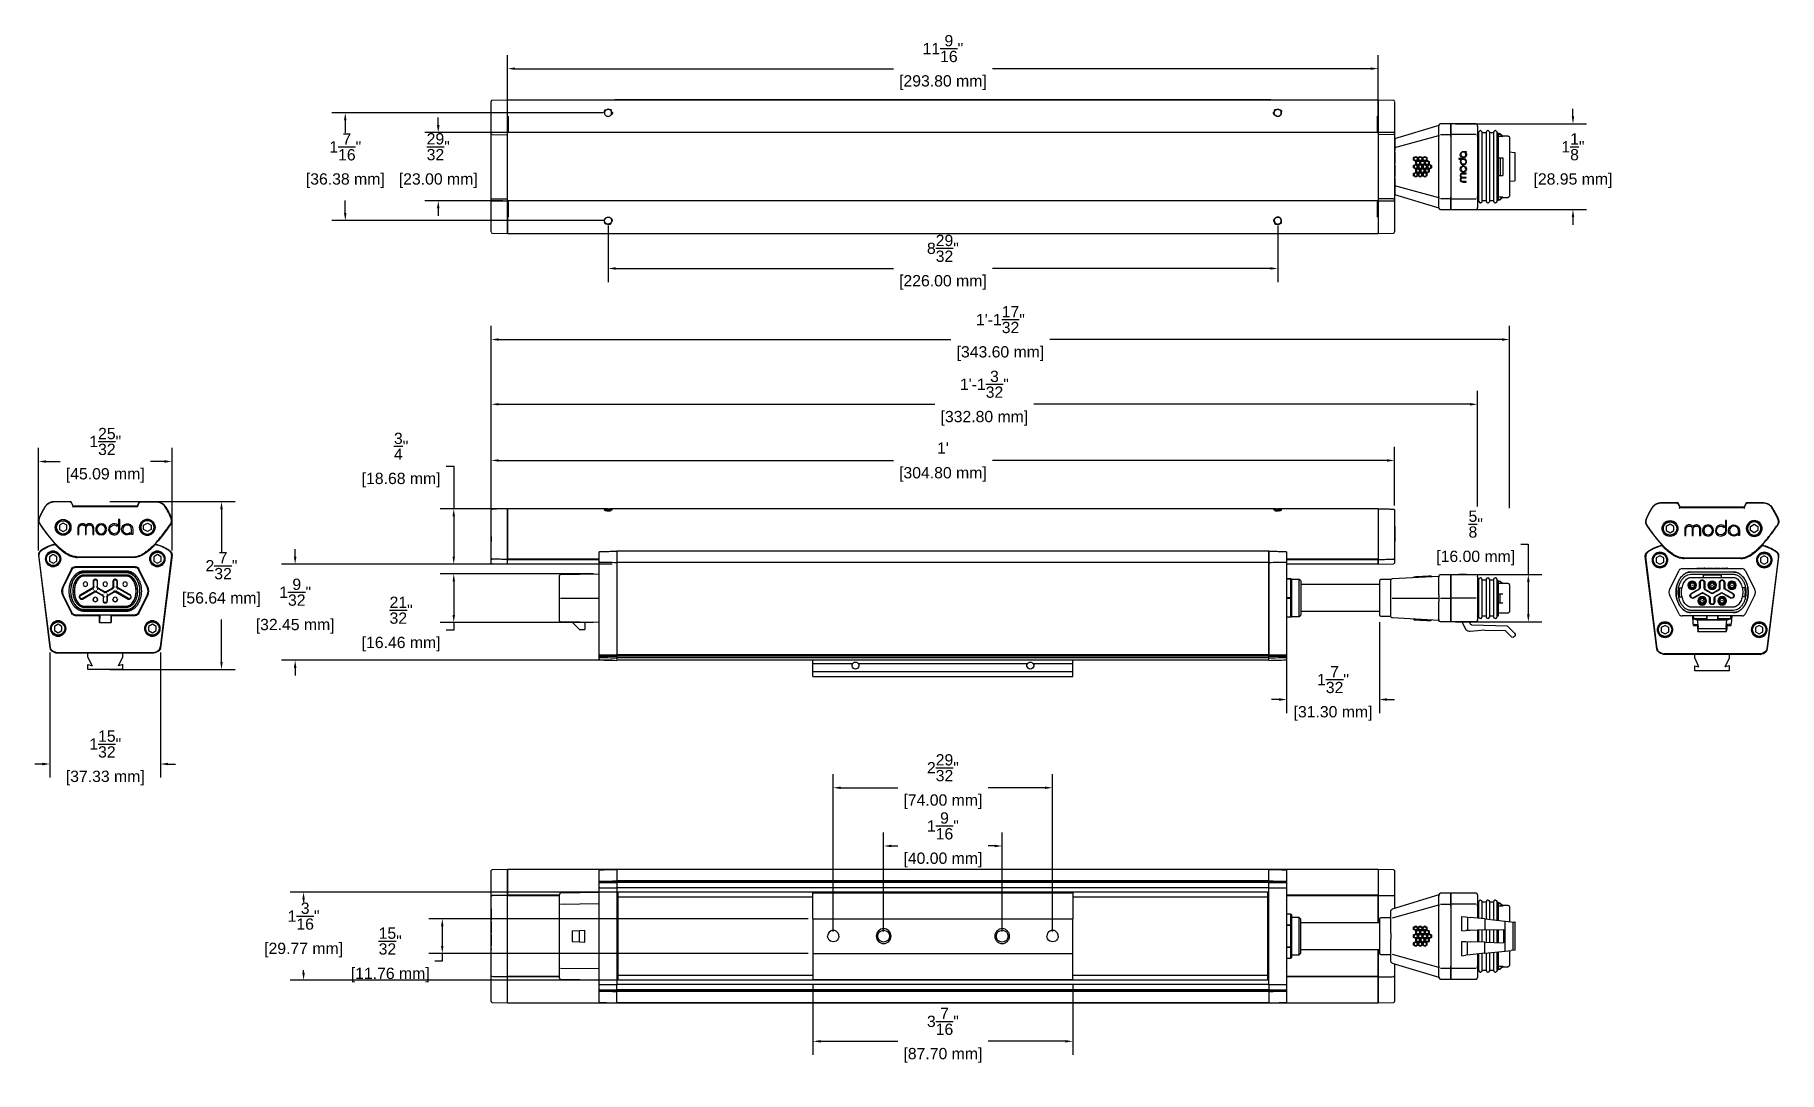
# Model space of a CAD drawing. Header units: inches. Extents: x -1 to 22.2, y 2.7 to 16.5.
import ezdxf

# ---------------------------------------------------------------- set-up
doc = ezdxf.new("R2010")
doc.units = ezdxf.units.IN
doc.header["$MEASUREMENT"] = 0
doc.layers.get('Defpoints').update_dxf_attribs({"color": 1})
doc.layers.add('Graze 2.0', color=7, linetype='Continuous')
doc.styles.get("Standard").update_dxf_attribs({"font": 'Arial.ttf'})
doc.dimstyles.new('.1 DIM', dxfattribs={"dimscale": 0, "dimtxt": 0.15, "dimasz": 0.1, "dimexe": 0.18, "dimexo": 0.0625, "dimgap": 0.09, "dimtad": 0, "dimtih": 1, "dimtoh": 1, "dimdec": 5, "dimzin": 0, "dimdsep": 46, "dimlunit": 4, "dimtxsty": 'Standard', "dimcen": 0.09, "dimadec": 0, "dimazin": 0, "dimtfac": 1, "dimtdec": 5, "dimtofl": 0, "dimtmove": 0, "dimatfit": 3, "dimfxl": 1, "dimtolj": 1, "dimtzin": 0, "dimarcsym": 0})

msp = doc.modelspace()

# ---------------------------------------------------------------- blocks, each defined once
blk = doc.blocks.new('*D7')
at = {"layer": 'Defpoints', "color": 0, "lineweight": -2, "transparency": 16777216}
for p, q in [((5.045, 10.247), (5.045, 11.027)), ((17.045, 10.247), (17.045, 11.027)), ((5.145, 10.847), (10.387, 10.847)), ((16.945, 10.847), (11.703, 10.847))]:
    blk.add_line(p, q, dxfattribs=at)
at = {"layer": 'Defpoints', "color": 0, "transparency": 16777216}
for p in [(5.045, 10.847), (5.045, 10.184), (17.045, 10.184)]:
    blk.add_point(p, dxfattribs=at)
for points in [[(5.145, 10.864), (5.145, 10.831), (5.045, 10.847)], [(16.945, 10.864), (16.945, 10.831), (17.045, 10.847)]]:
    blk.add_solid(points, dxfattribs=at)
at = {"layer": 'Defpoints', "color": 0, "transparency": 16777216, "char_height": 0.15, "attachment_point": 5}
for s, insert in [("\\A1;1'", (11.045, 11.012)), ('\\A1;[304.80 mm]', (11.045, 10.662))]:
    blk.add_mtext(s, dxfattribs=dict(at, insert=insert))
blk = doc.blocks.new('*D8')
at = {"layer": 'Defpoints', "color": 0, "lineweight": -2, "transparency": 16777216}
for p, q in [((4.446, 10.772), (4.546, 10.772)), ((4.546, 10.772), (4.546, 10.205)), ((5.199, 10.205), (4.366, 10.205)), ((4.546, 10.105), (4.546, 9.57)), ((5.199, 9.47), (4.366, 9.47))]:
    blk.add_line(p, q, dxfattribs=at)
at = {"layer": 'Defpoints', "color": 0, "transparency": 16777216}
for p in [(5.262, 10.205), (4.546, 9.47), (5.262, 9.47)]:
    blk.add_point(p, dxfattribs=at)
for points in [[(4.53, 10.105), (4.563, 10.105), (4.546, 10.205)], [(4.53, 9.57), (4.563, 9.57), (4.546, 9.47)]]:
    blk.add_solid(points, dxfattribs=at)
at = {"layer": 'Defpoints', "color": 0, "transparency": 16777216, "char_height": 0.15, "attachment_point": 5}
for s, insert in [('\\A1;{\\H1x;\\S3/4;}"', (3.847, 11.036)), ('\\A1;[18.68 mm]', (3.847, 10.586))]:
    blk.add_mtext(s, dxfattribs=dict(at, insert=insert))
blk = doc.blocks.new('*D9')
at = {"layer": 'Defpoints', "color": 0, "lineweight": -2, "transparency": 16777216}
for p, q in [((6.403, 9.341), (4.366, 9.341)), ((4.546, 9.241), (4.546, 8.793)), ((6.403, 8.693), (4.366, 8.693)), ((4.546, 8.593), (4.446, 8.593)), ((4.546, 8.693), (4.546, 8.593))]:
    blk.add_line(p, q, dxfattribs=at)
at = {"layer": 'Defpoints', "color": 0, "transparency": 16777216}
for p in [(6.465, 9.341), (4.546, 8.693), (6.465, 8.693)]:
    blk.add_point(p, dxfattribs=at)
for points in [[(4.53, 9.241), (4.563, 9.241), (4.546, 9.341)], [(4.53, 8.793), (4.563, 8.793), (4.546, 8.693)]]:
    blk.add_solid(points, dxfattribs=at)
at = {"layer": 'Defpoints', "color": 0, "transparency": 16777216, "char_height": 0.15, "attachment_point": 5}
for s, insert in [('\\A1;{\\H1x;\\S21/32;}"', (3.847, 8.858)), ('\\A1;[16.46 mm]', (3.847, 8.407))]:
    blk.add_mtext(s, dxfattribs=dict(at, insert=insert))
blk = doc.blocks.new('*D10')
at = {"layer": 'Defpoints', "color": 0, "lineweight": -2, "transparency": 16777216}
for p, q in [((2.439, 9.57), (2.439, 9.67)), ((6.652, 9.47), (2.259, 9.47)), ((6.652, 8.192), (2.259, 8.192)), ((2.439, 8.092), (2.439, 7.992))]:
    blk.add_line(p, q, dxfattribs=at)
at = {"layer": 'Defpoints', "color": 0, "transparency": 16777216}
for p in [(6.714, 9.47), (2.439, 8.192), (6.714, 8.192)]:
    blk.add_point(p, dxfattribs=at)
for points in [[(2.422, 9.57), (2.456, 9.57), (2.439, 9.47)], [(2.422, 8.092), (2.456, 8.092), (2.439, 8.192)]]:
    blk.add_solid(points, dxfattribs=at)
at = {"layer": 'Defpoints', "color": 0, "transparency": 16777216, "char_height": 0.15, "attachment_point": 5}
for s, insert in [('\\A1;1{\\H1x;\\S9/32;}"', (2.439, 9.097)), ('\\A1;[32.45 mm]', (2.439, 8.645))]:
    blk.add_mtext(s, dxfattribs=dict(at, insert=insert))
blk = doc.blocks.new('*D11')
at = {"layer": 'Defpoints', "color": 0, "lineweight": -2, "transparency": 16777216}
for p, q in [((18.723, 9.737), (18.823, 9.737)), ((18.823, 9.737), (18.823, 9.332)), ((17.856, 9.332), (19.003, 9.332)), ((18.823, 9.232), (18.823, 8.802)), ((17.856, 8.702), (19.003, 8.702))]:
    blk.add_line(p, q, dxfattribs=at)
at = {"layer": 'Defpoints', "color": 0, "transparency": 16777216}
for p in [(17.793, 9.332), (17.793, 8.702), (18.823, 8.702)]:
    blk.add_point(p, dxfattribs=at)
for points in [[(18.806, 9.232), (18.84, 9.232), (18.823, 9.332)], [(18.806, 8.802), (18.84, 8.802), (18.823, 8.702)]]:
    blk.add_solid(points, dxfattribs=at)
at = {"layer": 'Defpoints', "color": 0, "transparency": 16777216, "char_height": 0.15, "attachment_point": 5}
for s, insert in [('\\A1;{\\H1x;\\S5/8;}"', (18.124, 10.002)), ('\\A1;[16.00 mm]', (18.124, 9.551))]:
    blk.add_mtext(s, dxfattribs=dict(at, insert=insert))
blk = doc.blocks.new('*D13')
at = {"layer": 'Defpoints', "color": 0, "lineweight": -2, "transparency": 16777216}
for p, q in [((5.262, 15.265), (5.262, 16.233)), ((16.829, 15.265), (16.829, 16.233)), ((5.362, 16.053), (10.387, 16.053)), ((16.729, 16.053), (11.703, 16.053))]:
    blk.add_line(p, q, dxfattribs=at)
at = {"layer": 'Defpoints', "color": 0, "transparency": 16777216}
for p in [(16.829, 16.053), (5.262, 15.203), (16.829, 15.203)]:
    blk.add_point(p, dxfattribs=at)
for points in [[(5.362, 16.07), (5.362, 16.037), (5.262, 16.053)], [(16.729, 16.07), (16.729, 16.037), (16.829, 16.053)]]:
    blk.add_solid(points, dxfattribs=at)
at = {"layer": 'Defpoints', "color": 0, "transparency": 16777216, "char_height": 0.15, "attachment_point": 5}
for s, insert in [('\\A1;11{\\H1x;\\S9/16;}"', (11.045, 16.32)), ('\\A1;[293.80 mm]', (11.045, 15.868))]:
    blk.add_mtext(s, dxfattribs=dict(at, insert=insert))
blk = doc.blocks.new('*D14')
at = {"layer": 'Defpoints', "color": 0, "lineweight": -2, "transparency": 16777216}
for p, q in [((6.534, 15.466), (2.925, 15.466)), ((3.105, 15.366), (3.105, 15.2)), ((3.105, 14.134), (3.105, 14.3)), ((6.534, 14.034), (2.925, 14.034))]:
    blk.add_line(p, q, dxfattribs=at)
at = {"layer": 'Defpoints', "color": 0, "transparency": 16777216}
for p in [(6.596, 15.466), (3.105, 14.034), (6.596, 14.034)]:
    blk.add_point(p, dxfattribs=at)
for points in [[(3.088, 15.366), (3.121, 15.366), (3.105, 15.466)], [(3.088, 14.134), (3.121, 14.134), (3.105, 14.034)]]:
    blk.add_solid(points, dxfattribs=at)
at = {"layer": 'Defpoints', "color": 0, "transparency": 16777216, "char_height": 0.15, "attachment_point": 5}
for s, insert in [('\\A1;1{\\H1x;\\S7/16;}"', (3.105, 15.014)), ('\\A1;[36.38 mm]', (3.105, 14.565))]:
    blk.add_mtext(s, dxfattribs=dict(at, insert=insert))
blk = doc.blocks.new('*D15')
at = {"layer": 'Defpoints', "color": 0, "lineweight": -2, "transparency": 16777216}
for p, q in [((17.856, 15.32), (19.596, 15.32)), ((19.416, 15.42), (19.416, 15.52)), ((17.856, 14.18), (19.596, 14.18)), ((19.416, 14.08), (19.416, 13.98))]:
    blk.add_line(p, q, dxfattribs=at)
at = {"layer": 'Defpoints', "color": 0, "transparency": 16777216}
for p in [(17.793, 15.32), (17.793, 14.18), (19.416, 14.18)]:
    blk.add_point(p, dxfattribs=at)
for points in [[(19.4, 15.42), (19.433, 15.42), (19.416, 15.32)], [(19.4, 14.08), (19.433, 14.08), (19.416, 14.18)]]:
    blk.add_solid(points, dxfattribs=at)
at = {"layer": 'Defpoints', "color": 0, "transparency": 16777216, "char_height": 0.15, "attachment_point": 5}
for s, insert in [('\\A1;1{\\H1x;\\S1/8;}"', (19.416, 15.015)), ('\\A1;[28.95 mm]', (19.416, 14.565))]:
    blk.add_mtext(s, dxfattribs=dict(at, insert=insert))
blk = doc.blocks.new('*D16')
at = {"layer": 'Defpoints', "color": 0, "lineweight": -2, "transparency": 16777216}
for p, q in [((6.596, 13.971), (6.596, 13.218)), ((15.494, 13.971), (15.494, 13.218)), ((6.696, 13.398), (10.387, 13.398)), ((15.394, 13.398), (11.703, 13.398))]:
    blk.add_line(p, q, dxfattribs=at)
at = {"layer": 'Defpoints', "color": 0, "transparency": 16777216}
for p in [(6.596, 14.034), (15.494, 14.034), (15.494, 13.398)]:
    blk.add_point(p, dxfattribs=at)
for points in [[(6.696, 13.415), (6.696, 13.382), (6.596, 13.398)], [(15.394, 13.415), (15.394, 13.382), (15.494, 13.398)]]:
    blk.add_solid(points, dxfattribs=at)
at = {"layer": 'Defpoints', "color": 0, "transparency": 16777216, "char_height": 0.15, "attachment_point": 5}
for s, insert in [('\\A1;8{\\H1x;\\S29/32;}"', (11.045, 13.666)), ('\\A1;[226.00 mm]', (11.045, 13.213))]:
    blk.add_mtext(s, dxfattribs=dict(at, insert=insert))
blk = doc.blocks.new('*D17')
at = {"layer": 'Defpoints', "color": 0, "lineweight": -2, "transparency": 16777216}
for p, q in [((5.045, 10.234), (5.045, 11.774)), ((5.145, 11.594), (10.938, 11.594)), ((18.048, 11.594), (12.254, 11.594)), ((18.148, 10.234), (18.148, 11.774))]:
    blk.add_line(p, q, dxfattribs=at)
at = {"layer": 'Defpoints', "color": 0, "transparency": 16777216}
for p in [(18.148, 11.594), (5.045, 10.172), (18.148, 10.172)]:
    blk.add_point(p, dxfattribs=at)
for points in [[(5.145, 11.61), (5.145, 11.577), (5.045, 11.594)], [(18.048, 11.61), (18.048, 11.577), (18.148, 11.594)]]:
    blk.add_solid(points, dxfattribs=at)
at = {"layer": 'Defpoints', "color": 0, "transparency": 16777216, "char_height": 0.15, "attachment_point": 5}
for s, insert in [('\\A1;1\'-1{\\H1x;\\S3/32;}"', (11.596, 11.86)), ('\\A1;[332.80 mm]', (11.596, 11.408))]:
    blk.add_mtext(s, dxfattribs=dict(at, insert=insert))
blk = doc.blocks.new('*D18')
at = {"layer": 'Defpoints', "color": 0, "lineweight": -2, "transparency": 16777216}
for p, q in [((5.045, 10.215), (5.045, 12.634)), ((18.573, 10.215), (18.573, 12.634)), ((5.145, 12.454), (11.151, 12.454)), ((18.473, 12.454), (12.467, 12.454))]:
    blk.add_line(p, q, dxfattribs=at)
at = {"layer": 'Defpoints', "color": 0, "transparency": 16777216}
for p in [(18.573, 12.454), (5.045, 10.152), (18.573, 10.152)]:
    blk.add_point(p, dxfattribs=at)
for points in [[(5.145, 12.471), (5.145, 12.437), (5.045, 12.454)], [(18.473, 12.471), (18.473, 12.437), (18.573, 12.454)]]:
    blk.add_solid(points, dxfattribs=at)
at = {"layer": 'Defpoints', "color": 0, "transparency": 16777216, "char_height": 0.15, "attachment_point": 5}
for s, insert in [('\\A1;1\'-1{\\H1x;\\S17/32;}"', (11.809, 12.719)), ('\\A1;[343.60 mm]', (11.809, 12.268))]:
    blk.add_mtext(s, dxfattribs=dict(at, insert=insert))
blk = doc.blocks.new('*D19')
at = {"layer": 'Defpoints', "color": 0, "lineweight": -2, "transparency": 16777216}
for p, q in [((10.258, 4.59), (10.258, 5.905)), ((11.833, 4.59), (11.833, 5.905)), ((10.358, 5.725), (10.446, 5.725)), ((11.733, 5.725), (11.645, 5.725))]:
    blk.add_line(p, q, dxfattribs=at)
at = {"layer": 'Defpoints', "color": 0, "transparency": 16777216}
for p in [(10.258, 5.725), (10.258, 4.527), (11.833, 4.527)]:
    blk.add_point(p, dxfattribs=at)
for points in [[(10.358, 5.742), (10.358, 5.709), (10.258, 5.725)], [(11.733, 5.742), (11.733, 5.709), (11.833, 5.725)]]:
    blk.add_solid(points, dxfattribs=at)
at = {"layer": 'Defpoints', "color": 0, "transparency": 16777216, "char_height": 0.15, "attachment_point": 5}
for s, insert in [('\\A1;1{\\H1x;\\S9/16;}"', (11.045, 5.992)), ('\\A1;[40.00 mm]', (11.045, 5.54))]:
    blk.add_mtext(s, dxfattribs=dict(at, insert=insert))
blk = doc.blocks.new('*D20')
at = {"layer": 'Defpoints', "color": 0, "lineweight": -2, "transparency": 16777216}
for p, q in [((9.588, 4.59), (9.588, 6.679)), ((9.688, 6.499), (10.446, 6.499)), ((12.402, 6.499), (11.645, 6.499)), ((12.502, 4.59), (12.502, 6.679))]:
    blk.add_line(p, q, dxfattribs=at)
at = {"layer": 'Defpoints', "color": 0, "transparency": 16777216}
for p in [(12.502, 6.499), (9.588, 4.527), (12.502, 4.527)]:
    blk.add_point(p, dxfattribs=at)
for points in [[(9.688, 6.515), (9.688, 6.482), (9.588, 6.499)], [(12.402, 6.515), (12.402, 6.482), (12.502, 6.499)]]:
    blk.add_solid(points, dxfattribs=at)
at = {"layer": 'Defpoints', "color": 0, "transparency": 16777216, "char_height": 0.15, "attachment_point": 5}
for s, insert in [('\\A1;2{\\H1x;\\S29/32;}"', (11.045, 6.765)), ('\\A1;[74.00 mm]', (11.045, 6.313))]:
    blk.add_mtext(s, dxfattribs=dict(at, insert=insert))
blk = doc.blocks.new('*D21')
at = {"layer": 'Defpoints', "color": 0, "lineweight": -2, "transparency": 16777216}
for p, q in [((9.256, 5.113), (2.371, 5.113)), ((2.551, 5.013), (2.551, 4.979)), ((9.256, 3.941), (2.371, 3.941)), ((2.551, 4.041), (2.551, 4.075))]:
    blk.add_line(p, q, dxfattribs=at)
at = {"layer": 'Defpoints', "color": 0, "transparency": 16777216}
for p in [(9.319, 5.113), (2.551, 3.941), (9.319, 3.941)]:
    blk.add_point(p, dxfattribs=at)
for points in [[(2.534, 5.013), (2.567, 5.013), (2.551, 5.113)], [(2.534, 4.041), (2.567, 4.041), (2.551, 3.941)]]:
    blk.add_solid(points, dxfattribs=at)
at = {"layer": 'Defpoints', "color": 0, "transparency": 16777216, "char_height": 0.15, "attachment_point": 5}
for s, insert in [('\\A1;1{\\H1x;\\S3/16;}"', (2.551, 4.793)), ('\\A1;[29.77 mm]', (2.551, 4.342))]:
    blk.add_mtext(s, dxfattribs=dict(at, insert=insert))
blk = doc.blocks.new('*D22')
at = {"layer": 'Defpoints', "color": 0, "lineweight": -2, "transparency": 16777216}
for p, q in [((9.319, 3.879), (9.319, 2.95)), ((12.772, 3.879), (12.772, 2.95)), ((9.419, 3.13), (10.446, 3.13)), ((12.672, 3.13), (11.645, 3.13))]:
    blk.add_line(p, q, dxfattribs=at)
at = {"layer": 'Defpoints', "color": 0, "transparency": 16777216}
for p in [(9.319, 3.941), (12.772, 3.941), (12.772, 3.13)]:
    blk.add_point(p, dxfattribs=at)
for points in [[(9.419, 3.146), (9.419, 3.113), (9.319, 3.13)], [(12.672, 3.146), (12.672, 3.113), (12.772, 3.13)]]:
    blk.add_solid(points, dxfattribs=at)
at = {"layer": 'Defpoints', "color": 0, "transparency": 16777216, "char_height": 0.15, "attachment_point": 5}
for s, insert in [('\\A1;3{\\H1x;\\S7/16;}"', (11.045, 3.395)), ('\\A1;[87.70 mm]', (11.045, 2.944))]:
    blk.add_mtext(s, dxfattribs=dict(at, insert=insert))
blk = doc.blocks.new('*D23')
at = {"layer": 'Defpoints', "color": 0, "lineweight": -2, "transparency": 16777216}
for p, q in [((15.612, 8.701), (15.612, 7.491)), ((16.844, 8.701), (16.844, 7.491)), ((15.512, 7.671), (15.412, 7.671)), ((16.944, 7.671), (17.044, 7.671))]:
    blk.add_line(p, q, dxfattribs=at)
at = {"layer": 'Defpoints', "color": 0, "transparency": 16777216}
for p in [(15.612, 8.764), (16.844, 8.764), (16.844, 7.671)]:
    blk.add_point(p, dxfattribs=at)
for points in [[(15.512, 7.688), (15.512, 7.654), (15.612, 7.671)], [(16.944, 7.688), (16.944, 7.654), (16.844, 7.671)]]:
    blk.add_solid(points, dxfattribs=at)
at = {"layer": 'Defpoints', "color": 0, "transparency": 16777216, "char_height": 0.15, "attachment_point": 5}
for s, insert in [('\\A1;1{\\H1x;\\S7/32;}"', (16.228, 7.936)), ('\\A1;[31.30 mm]', (16.228, 7.486))]:
    blk.add_mtext(s, dxfattribs=dict(at, insert=insert))
blk = doc.blocks.new('*D24')
at = {"layer": 'Defpoints', "color": 0, "lineweight": -2, "transparency": 16777216}
for p, q in [((-0.022, 10.3), (1.64, 10.3)), ((1.46, 10.2), (1.46, 9.635)), ((1.46, 8.17), (1.46, 8.735)), ((-0.022, 8.07), (1.64, 8.07))]:
    blk.add_line(p, q, dxfattribs=at)
at = {"layer": 'Defpoints', "color": 0, "transparency": 16777216}
for p in [(-0.084, 10.3), (1.46, 10.3), (-0.084, 8.07)]:
    blk.add_point(p, dxfattribs=at)
for points in [[(1.444, 10.2), (1.477, 10.2), (1.46, 10.3)], [(1.444, 8.17), (1.477, 8.17), (1.46, 8.07)]]:
    blk.add_solid(points, dxfattribs=at)
at = {"layer": 'Defpoints', "color": 0, "transparency": 16777216, "char_height": 0.15, "attachment_point": 5}
for s, insert in [('\\A1;2{\\H1x;\\S7/32;}"', (1.46, 9.449)), ('\\A1;[56.64 mm]', (1.46, 8.999))]:
    blk.add_mtext(s, dxfattribs=dict(at, insert=insert))
blk = doc.blocks.new('*D25')
at = {"layer": 'Defpoints', "color": 0, "lineweight": -2, "transparency": 16777216}
for p, q in [((-0.819, 8.297), (-0.819, 6.634)), ((0.651, 8.297), (0.651, 6.634)), ((-0.919, 6.814), (-1.019, 6.814)), ((0.751, 6.814), (0.851, 6.814))]:
    blk.add_line(p, q, dxfattribs=at)
at = {"layer": 'Defpoints', "color": 0, "transparency": 16777216}
for p in [(-0.819, 8.36), (0.651, 8.36), (0.651, 6.814)]:
    blk.add_point(p, dxfattribs=at)
for points in [[(-0.919, 6.831), (-0.919, 6.797), (-0.819, 6.814)], [(0.751, 6.831), (0.751, 6.797), (0.651, 6.814)]]:
    blk.add_solid(points, dxfattribs=at)
at = {"layer": 'Defpoints', "color": 0, "transparency": 16777216, "char_height": 0.15, "attachment_point": 5}
for s, insert in [('\\A1;1{\\H1x;\\S15/32;}"', (-0.084, 7.08)), ('\\A1;[37.33 mm]', (-0.084, 6.628))]:
    blk.add_mtext(s, dxfattribs=dict(at, insert=insert))
blk = doc.blocks.new('*D26')
at = {"layer": 'Defpoints', "color": 0, "lineweight": -2, "transparency": 16777216}
for p, q in [((9.256, 4.759), (4.214, 4.759)), ((4.394, 4.659), (4.394, 4.396)), ((9.256, 4.296), (4.214, 4.296)), ((4.394, 4.196), (4.294, 4.196)), ((4.394, 4.296), (4.394, 4.196))]:
    blk.add_line(p, q, dxfattribs=at)
at = {"layer": 'Defpoints', "color": 0, "transparency": 16777216}
for p in [(9.319, 4.759), (4.394, 4.296), (9.319, 4.296)]:
    blk.add_point(p, dxfattribs=at)
for points in [[(4.377, 4.659), (4.41, 4.659), (4.394, 4.759)], [(4.377, 4.396), (4.41, 4.396), (4.394, 4.296)]]:
    blk.add_solid(points, dxfattribs=at)
at = {"layer": 'Defpoints', "color": 0, "transparency": 16777216, "char_height": 0.15, "attachment_point": 5}
for s, insert in [('\\A1;{\\H1x;\\S15/32;}"', (3.702, 4.462)), ('\\A1;[11.76 mm]', (3.702, 4.01))]:
    blk.add_mtext(s, dxfattribs=dict(at, insert=insert))
blk = doc.blocks.new('*D28')
at = {"layer": 'Defpoints', "color": 0, "lineweight": -2, "transparency": 16777216}
for p, q in [((-0.972, 9.651), (-0.972, 11.013)), ((0.803, 9.651), (0.803, 11.013)), ((-0.872, 10.833), (-0.684, 10.833)), ((0.703, 10.833), (0.515, 10.833))]:
    blk.add_line(p, q, dxfattribs=at)
at = {"layer": 'Defpoints', "color": 0, "transparency": 16777216}
for p in [(-0.972, 10.833), (-0.972, 9.589), (0.803, 9.589)]:
    blk.add_point(p, dxfattribs=at)
for points in [[(-0.872, 10.85), (-0.872, 10.817), (-0.972, 10.833)], [(0.703, 10.85), (0.703, 10.817), (0.803, 10.833)]]:
    blk.add_solid(points, dxfattribs=at)
at = {"layer": 'Defpoints', "color": 0, "transparency": 16777216, "char_height": 0.15, "attachment_point": 5}
for s, insert in [('\\A1;1{\\H1x;\\S25/32;}"', (-0.084, 11.1)), ('\\A1;[45.09 mm]', (-0.084, 10.648))]:
    blk.add_mtext(s, dxfattribs=dict(at, insert=insert))
blk = doc.blocks.new('*D29')
at = {"layer": 'Defpoints', "color": 0, "lineweight": -2, "transparency": 16777216}
for p, q in [((4.34, 15.303), (4.34, 15.403)), ((5.199, 15.203), (4.16, 15.203)), ((5.199, 14.297), (4.16, 14.297)), ((4.34, 14.197), (4.34, 14.097))]:
    blk.add_line(p, q, dxfattribs=at)
at = {"layer": 'Defpoints', "color": 0, "transparency": 16777216}
for p in [(5.262, 15.203), (4.34, 14.297), (5.262, 14.297)]:
    blk.add_point(p, dxfattribs=at)
for points in [[(4.323, 15.303), (4.357, 15.303), (4.34, 15.203)], [(4.323, 14.197), (4.357, 14.197), (4.34, 14.297)]]:
    blk.add_solid(points, dxfattribs=at)
at = {"layer": 'Defpoints', "color": 0, "transparency": 16777216, "char_height": 0.15, "attachment_point": 5}
for s, insert in [('\\A1;{\\H1x;\\S29/32;}"', (4.34, 15.016)), ('\\A1;[23.00 mm]', (4.34, 14.565))]:
    blk.add_mtext(s, dxfattribs=dict(at, insert=insert))

# ---------------------------------------------------------------- dimensions: what is measured, and where the dimension line sits
at = {"layer": 'Defpoints'}
for base, p1, p2, picture, middle in [((16.828655, 16.053219), (5.261726, 15.202803), (16.828655, 15.202803), '*D13', (11.04519, 16.053219)), ((18.572749, 12.453937), (5.04519, 10.152148), (18.572749, 10.152148), '*D18', (11.80897, 12.453937)), ((18.147552, 11.593737), (5.04519, 10.171718), (18.147552, 10.171718), '*D17', (11.596371, 11.593737)), ((-0.97172, 10.833278), (0.803439, 9.588547), (-0.97172, 9.588547), '*D28', (-0.08414, 10.833278)), ((16.844388, 7.671152), (15.612119, 8.763605), (16.844388, 8.763605), '*D23', (16.228254, 7.671152)), ((0.650735, 6.813872), (-0.819016, 8.35981), (0.650735, 8.35981), '*D25', (-0.08414, 6.813872)), ((12.501883, 6.498695), (9.588497, 4.527051), (12.501883, 4.527051), '*D20', (11.04519, 6.498695))]:
    dim = msp.add_linear_dim(base=base, p1=p1, p2=p2, dimstyle='.1 DIM', override={"dimscale": 1, "dimpost": '\\X'}, dxfattribs=at)
    dim.commit()
    dim.dimension.update_dxf_attribs({"geometry": picture, "text_midpoint": middle})
for base, p1, p2, picture, middle in [((3.104665, 14.033981), (6.596371, 15.466113), (6.596371, 14.033981), '*D14', (3.104665, 14.750047)), ((4.339883, 14.297291), (5.261726, 15.202803), (5.261726, 14.297291), '*D29', (4.339883, 14.750047)), ((19.41617, 14.180192), (17.793222, 15.319903), (17.793222, 14.180192), '*D15', (19.41617, 14.750047)), ((1.460226, 10.299805), (-0.08414, 8.069884), (-0.08414, 10.299805), '*D24', (1.460226, 9.184845)), ((2.4388359, 8.1918599), (6.7144816, 9.4695346), (6.7144816, 8.1918599), '*D10', (2.4388359, 8.8306972)), ((4.546322, 8.69286), (6.465382, 9.340748), (6.465382, 8.69286), '*D9', (3.846772, 8.59286)), ((4.393667, 4.295501), (9.318812, 4.758591), (9.318812, 4.295501), '*D26', (3.702303, 4.195501))]:
    dim = msp.add_linear_dim(base=base, p1=p1, p2=p2, angle=90, dimstyle='.1 DIM', override={"dimscale": 1, "dimpost": '\\X'}, dxfattribs=at)
    dim.commit()
    dim.dimension.update_dxf_attribs({"geometry": picture, "text_midpoint": middle})
for base, p1, p2, picture, middle in [((15.494009, 13.39845), (6.596371, 14.033981), (15.494009, 14.033981), '*D16', (11.04519, 13.39845)), ((5.04519, 10.847368), (17.04519, 10.184093), (5.04519, 10.184093), '*D7', (11.04519, 10.847368)), ((10.257789, 5.725185), (11.832592, 4.527046), (10.257789, 4.527046), '*D19', (11.04519, 5.725185))]:
    dim = msp.add_linear_dim(base=base, p1=p1, p2=p2, dimstyle='.1 DIM', override={"dimscale": 1, "dimpost": '\\X'}, dxfattribs=at)
    dim.commit()
    dim.dimension.update_dxf_attribs({"geometry": picture, "text_midpoint": middle, "dimtype": 160})
for base, p1, p2, override, picture, middle in [((4.546322, 9.469534), (5.261726, 10.204993), (5.261726, 9.469534), {"dimscale": 1, "dimpost": '\\X', "dimtmove": 1}, '*D8', (4.247685, 10.771893)), ((18.82314, 8.701843), (17.793222, 9.331765), (17.793222, 8.701843), {"dimscale": 1, "dimpost": '\\X', "dimtmove": 1}, '*D11', (18.417171, 9.736916)), ((2.550512, 3.941026), (9.318812, 5.113066), (9.318812, 3.941026), {"dimscale": 1, "dimpost": '\\X'}, '*D21', (2.550512, 4.527046))]:
    dim = msp.add_linear_dim(base=base, p1=p1, p2=p2, angle=90, dimstyle='.1 DIM', override=override, dxfattribs=at)
    dim.commit()
    dim.dimension.update_dxf_attribs({"geometry": picture, "text_midpoint": middle, "dimtype": 160})
dim = msp.add_aligned_dim(p1=(9.318812, 3.941026), p2=(12.771568, 3.941027), distance=-0.811363, dimstyle='.1 DIM', override={"dimscale": 1, "dimpost": '\\X'}, dxfattribs=at)
dim.commit()
dim.dimension.update_dxf_attribs({"geometry": '*D22', "text_midpoint": (11.04519, 3.129664)})

# ---------------------------------------------------------------- linework, layer by layer
at = {"layer": 'Graze 2.0'}
for p, q in [((5.04519, 15.620207), (5.04519, 15.61603)), ((5.261726, 15.635593), (5.056795, 15.632016)), ((16.828655, 15.635593), (5.261726, 15.635593)), ((5.261726, 15.635593), (5.261726, 15.630402)), ((5.261726, 15.635593), (5.261726, 15.630402)), ((15.375899, 15.63701), (6.714482, 15.63701)), ((17.033585, 15.632016), (16.828655, 15.635593)), ((16.828655, 15.635593), (16.828655, 15.630402)), ((5.04519, 15.212605), (5.04519, 15.419781)), ((5.261726, 15.202803), (5.261726, 15.419781)), ((5.273537, 15.217625), (5.273537, 15.419781)), ((16.816844, 15.419781), (16.816844, 15.217625)), ((16.828655, 15.419781), (16.828655, 15.202803)), ((17.04519, 15.419781), (17.04519, 15.212605)), ((17.635741, 15.296858), (17.045193, 15.119944)), ((17.635741, 15.289826), (17.635741, 15.300217)), ((17.793222, 15.319903), (17.655426, 15.319903)), ((18.127867, 15.319903), (17.793222, 15.319903)), ((17.793222, 15.307433), (17.793222, 15.319903)), ((17.793222, 15.319903), (17.793222, 15.307433)), ((17.793222, 15.307433), (17.793222, 15.188333)), ((17.793222, 15.188333), (17.793222, 15.307433)), ((18.147552, 15.289826), (18.147552, 15.300217)), ((5.04519, 15.114876), (5.041253, 15.114876)), ((5.041253, 15.098118), (5.041253, 15.114876)), ((5.04519, 15.098118), (5.041253, 15.098118)), ((5.04519, 15.185067), (5.04519, 15.212605)), ((5.04519, 14.315027), (5.04519, 15.185067)), ((5.261726, 15.202803), (5.056795, 15.205082)), ((5.056795, 15.177544), (5.261726, 15.175265)), ((5.261725, 15.217625), (5.273537, 15.217625)), ((5.261726, 15.175265), (5.261726, 15.202803)), ((16.828655, 15.202803), (5.261726, 15.202803)), ((5.261726, 14.324829), (5.261726, 15.175265)), ((16.816844, 15.217625), (16.828655, 15.217625)), ((17.033585, 15.205082), (16.828655, 15.202803)), ((16.828655, 15.202803), (16.828655, 15.175265)), ((17.033585, 15.177544), (16.828655, 15.175265)), ((16.828655, 15.175265), (16.828655, 14.324829)), ((17.04519, 15.212605), (17.04519, 15.185067)), ((17.04519, 15.185067), (17.04519, 14.315027)), ((17.04519, 15.114864), (17.049127, 15.114864)), ((17.049127, 15.114876), (17.049127, 14.966991)), ((17.049129, 15.004163), (17.635741, 15.164526)), ((17.635741, 15.283582), (17.635741, 15.289826)), ((17.635741, 15.171638), (17.635741, 15.28335)), ((17.635741, 15.170726), (17.635741, 15.171535)), ((17.635741, 15.170726), (17.635741, 15.149598)), ((17.635741, 14.350496), (17.635741, 15.149598)), ((17.655426, 15.176363), (17.793222, 15.176363)), ((17.793222, 15.149598), (17.793222, 15.188333)), ((17.793222, 15.188333), (17.793222, 15.149598)), ((18.127867, 15.176363), (17.793222, 15.176363)), ((17.793222, 15.149598), (17.793222, 14.350496)), ((17.793222, 15.149598), (17.793222, 14.350496)), ((18.147552, 15.289826), (18.147552, 15.170726)), ((18.147552, 15.149598), (18.147552, 15.170726)), ((18.147552, 15.149598), (18.147552, 14.350496)), ((18.167238, 15.199985), (18.155426, 15.199985)), ((18.188891, 15.229513), (18.184954, 15.229513)), ((18.265663, 15.199985), (18.206608, 15.199985)), ((18.287316, 15.229513), (18.283379, 15.229513)), ((18.364088, 15.199985), (18.305033, 15.199985)), ((18.385741, 15.229513), (18.381804, 15.229513)), ((18.415269, 15.199985), (18.403458, 15.199985)), ((18.445562, 15.188174), (18.423143, 15.188174)), ((18.423143, 15.182673), (18.445562, 15.182673)), ((18.482198, 15.150552), (18.423143, 15.150552)), ((18.553064, 15.156678), (18.482198, 15.156678)), ((18.482198, 15.150552), (18.482198, 15.151337)), ((5.041253, 15.00646), (5.041253, 15.012015)), ((5.04519, 15.012015), (5.041253, 15.012015)), ((5.04519, 15.00646), (5.041253, 15.00646)), ((5.041253, 14.901269), (5.041253, 14.91879)), ((5.04519, 14.91879), (5.041253, 14.91879)), ((5.041253, 14.901269), (5.04519, 14.901269)), ((5.04519, 14.878238), (5.041253, 14.878238)), ((5.041253, 14.729996), (5.041253, 14.878238)), ((17.04519, 14.966991), (17.049127, 14.966991)), ((17.04519, 14.942624), (17.049127, 14.942624)), ((17.04519, 14.926723), (17.049127, 14.926723)), ((17.04519, 14.926723), (17.049127, 14.926723)), ((17.04519, 14.919638), (17.049127, 14.919638)), ((17.049127, 14.942624), (17.049127, 14.926723)), ((17.049127, 14.926723), (17.049127, 14.919637)), ((17.049127, 14.919638), (17.049127, 14.794384)), ((17.298375, 14.871315), (17.32699, 14.887859)), ((17.306119, 14.866591), (17.298375, 14.871315)), ((17.298375, 14.838228), (17.298375, 14.871315)), ((17.306119, 14.842952), (17.298375, 14.838228)), ((17.32699, 14.821685), (17.298375, 14.838228)), ((17.306119, 14.866591), (17.326562, 14.87841)), ((17.306119, 14.842952), (17.306119, 14.866591)), ((17.326562, 14.831133), (17.306119, 14.842952)), ((17.326562, 14.87841), (17.32699, 14.887859)), ((17.326562, 14.87841), (17.347005, 14.866591)), ((17.347005, 14.842952), (17.326562, 14.831133)), ((17.32699, 14.887859), (17.355605, 14.871315)), ((17.355605, 14.838228), (17.32699, 14.821685)), ((17.328663, 14.81897), (17.357308, 14.835531)), ((17.347005, 14.866591), (17.355605, 14.871315)), ((17.347005, 14.866591), (17.347005, 14.842952)), ((17.347005, 14.842952), (17.355605, 14.838228)), ((17.355605, 14.871315), (17.355605, 14.838228)), ((17.356877, 14.826008), (17.357308, 14.835531)), ((17.357308, 14.835531), (17.385954, 14.81897)), ((17.358922, 14.871315), (17.387537, 14.887859)), ((17.366665, 14.866591), (17.358922, 14.871315)), ((17.358922, 14.838228), (17.358922, 14.871315)), ((17.366665, 14.842952), (17.358922, 14.838228)), ((17.387537, 14.821685), (17.358922, 14.838228)), ((17.366665, 14.866591), (17.387109, 14.87841)), ((17.366665, 14.842952), (17.366665, 14.866591)), ((17.387109, 14.831133), (17.366665, 14.842952)), ((17.387109, 14.87841), (17.387537, 14.887859)), ((17.387109, 14.87841), (17.407552, 14.866591)), ((17.407552, 14.842952), (17.387109, 14.831133)), ((17.387537, 14.887859), (17.416152, 14.871315)), ((17.416152, 14.838228), (17.387537, 14.821685)), ((17.38921, 14.81897), (17.417855, 14.835531)), ((17.407552, 14.866591), (17.416152, 14.871315)), ((17.407552, 14.866591), (17.407552, 14.842952)), ((17.407552, 14.842952), (17.416152, 14.838228)), ((17.416152, 14.871315), (17.416152, 14.838228)), ((17.417424, 14.826008), (17.417855, 14.835531)), ((17.417855, 14.835531), (17.4465, 14.81897)), ((17.419469, 14.871315), (17.448084, 14.887859)), ((17.427212, 14.866591), (17.419469, 14.871315)), ((17.419469, 14.838228), (17.419469, 14.871315)), ((17.427212, 14.842952), (17.419469, 14.838228)), ((17.448084, 14.821685), (17.419469, 14.838228)), ((17.427212, 14.866591), (17.447655, 14.87841)), ((17.427212, 14.842952), (17.427212, 14.866591)), ((17.447655, 14.831133), (17.427212, 14.842952)), ((17.447655, 14.87841), (17.448084, 14.887859)), ((17.447655, 14.87841), (17.468099, 14.866591)), ((17.468099, 14.842952), (17.447655, 14.831133)), ((17.448084, 14.887859), (17.476699, 14.871315)), ((17.476699, 14.838228), (17.448084, 14.821685)), ((17.449757, 14.81897), (17.478402, 14.835531)), ((17.468099, 14.866591), (17.476699, 14.871315)), ((17.468099, 14.866591), (17.468099, 14.842952)), ((17.468099, 14.842952), (17.476699, 14.838228)), ((17.476699, 14.871315), (17.476699, 14.838228)), ((17.47797, 14.826008), (17.478402, 14.835531)), ((17.478402, 14.835531), (17.507047, 14.81897)), ((17.901831, 14.85789), (17.901831, 14.848985)), ((17.960428, 14.85789), (17.901831, 14.85789)), ((17.901831, 14.848985), (17.960428, 14.848985)), ((17.937311, 14.839372), (17.93038, 14.845018)), ((17.997816, 14.945458), (17.960322, 14.945458)), ((17.96106, 14.954345), (17.997816, 14.954345)), ((17.983358, 14.93589), (17.990282, 14.941527)), ((17.997816, 14.954345), (17.997816, 14.945458)), ((18.167238, 14.467992), (18.167238, 15.032103)), ((18.206608, 15.032103), (18.206608, 14.467992)), ((18.265663, 14.467992), (18.265663, 15.032103)), ((18.305033, 15.032103), (18.305033, 14.467992)), ((18.364088, 14.467992), (18.364088, 15.032103)), ((18.403458, 15.032103), (18.403458, 14.467992)), ((18.423143, 15.032103), (18.423143, 14.467992)), ((18.423143, 14.868157), (18.450702, 14.868157)), ((18.450702, 14.868157), (18.482198, 14.868157)), ((18.450702, 14.868157), (18.450702, 14.631937)), ((18.482198, 14.868157), (18.482198, 14.631937)), ((18.572749, 15.032103), (18.572749, 14.467992)), ((18.639172, 14.936796), (18.572751, 14.943777)), ((18.648397, 14.935826), (18.639172, 14.936796)), ((18.648397, 14.564268), (18.648397, 14.935826)), ((5.041253, 14.729996), (5.04519, 14.729996)), ((5.04519, 14.705711), (5.041253, 14.705711)), ((5.041253, 14.580456), (5.041253, 14.705711)), ((17.04519, 14.794384), (17.049127, 14.794384)), ((17.049127, 14.770098), (17.04519, 14.770098)), ((17.04519, 14.621856), (17.049127, 14.621856)), ((17.049127, 14.770098), (17.049127, 14.621856)), ((17.298375, 14.661866), (17.32699, 14.67841)), ((17.306119, 14.657142), (17.298375, 14.661866)), ((17.298375, 14.628779), (17.298375, 14.661866)), ((17.306119, 14.633504), (17.298375, 14.628779)), ((17.32699, 14.612236), (17.298375, 14.628779)), ((17.298518, 14.766551), (17.327066, 14.783056)), ((17.306124, 14.761911), (17.298518, 14.766551)), ((17.298518, 14.733543), (17.298518, 14.766551)), ((17.306124, 14.738183), (17.298518, 14.733543)), ((17.327066, 14.717039), (17.298518, 14.733543)), ((17.326562, 14.668961), (17.306119, 14.657142)), ((17.306119, 14.657142), (17.306119, 14.633504)), ((17.306119, 14.633504), (17.326562, 14.621685)), ((17.326645, 14.773775), (17.306124, 14.761911)), ((17.306124, 14.761911), (17.306124, 14.738183)), ((17.306124, 14.738183), (17.326645, 14.726319)), ((17.326562, 14.831133), (17.32699, 14.821685)), ((17.326562, 14.668961), (17.32699, 14.67841)), ((17.347005, 14.657142), (17.326562, 14.668961)), ((17.326562, 14.621685), (17.347005, 14.633504)), ((17.326562, 14.621685), (17.32699, 14.612236)), ((17.326645, 14.773775), (17.327066, 14.783056)), ((17.347166, 14.761911), (17.326645, 14.773775)), ((17.326645, 14.726319), (17.347166, 14.738183)), ((17.326645, 14.726319), (17.327066, 14.717039)), ((17.32699, 14.67841), (17.355605, 14.661866)), ((17.355605, 14.628779), (17.32699, 14.612236)), ((17.327066, 14.783056), (17.355613, 14.766551)), ((17.355613, 14.733543), (17.327066, 14.717039)), ((17.336468, 14.814209), (17.328663, 14.81897)), ((17.328663, 14.785848), (17.328663, 14.81897)), ((17.336468, 14.79061), (17.328663, 14.785848)), ((17.357308, 14.769288), (17.328663, 14.785848)), ((17.328663, 14.714246), (17.357308, 14.730807)), ((17.336468, 14.709484), (17.328663, 14.714246)), ((17.328663, 14.681124), (17.328663, 14.714246)), ((17.336468, 14.685886), (17.328663, 14.681124)), ((17.357308, 14.664563), (17.328663, 14.681124)), ((17.336468, 14.814209), (17.356877, 14.826008)), ((17.336468, 14.79061), (17.336468, 14.814209)), ((17.356877, 14.778811), (17.336468, 14.79061)), ((17.356877, 14.721283), (17.336468, 14.709484)), ((17.336468, 14.709484), (17.336468, 14.685886)), ((17.336468, 14.685886), (17.356877, 14.674087)), ((17.347005, 14.657142), (17.355605, 14.661866)), ((17.347005, 14.633504), (17.347005, 14.657142)), ((17.347005, 14.633504), (17.355605, 14.628779)), ((17.347166, 14.761911), (17.355613, 14.766551)), ((17.347166, 14.738183), (17.347166, 14.761911)), ((17.347166, 14.738183), (17.355613, 14.733543)), ((17.355605, 14.661866), (17.355605, 14.628779)), ((17.355613, 14.766551), (17.355613, 14.733543)), ((17.356877, 14.826008), (17.377286, 14.814209)), ((17.377286, 14.79061), (17.356877, 14.778811)), ((17.356877, 14.778811), (17.357308, 14.769288)), ((17.356877, 14.721283), (17.357308, 14.730807)), ((17.377286, 14.709484), (17.356877, 14.721283)), ((17.356877, 14.674087), (17.377286, 14.685886)), ((17.356877, 14.674087), (17.357308, 14.664563)), ((17.385954, 14.785848), (17.357308, 14.769288)), ((17.357308, 14.730807), (17.385954, 14.714246)), ((17.385954, 14.681124), (17.357308, 14.664563)), ((17.358922, 14.661866), (17.387537, 14.67841)), ((17.366665, 14.657142), (17.358922, 14.661866)), ((17.358922, 14.628779), (17.358922, 14.661866)), ((17.366665, 14.633504), (17.358922, 14.628779)), ((17.387537, 14.612236), (17.358922, 14.628779)), ((17.359065, 14.766551), (17.387612, 14.783056)), ((17.366671, 14.761911), (17.359065, 14.766551)), ((17.359065, 14.733543), (17.359065, 14.766551)), ((17.366671, 14.738183), (17.359065, 14.733543)), ((17.387612, 14.717039), (17.359065, 14.733543)), ((17.387109, 14.668961), (17.366665, 14.657142)), ((17.366665, 14.657142), (17.366665, 14.633504)), ((17.366665, 14.633504), (17.387109, 14.621685)), ((17.387192, 14.773775), (17.366671, 14.761911)), ((17.366671, 14.761911), (17.366671, 14.738183)), ((17.366671, 14.738183), (17.387192, 14.726319)), ((17.377286, 14.814209), (17.385954, 14.81897)), ((17.377286, 14.814209), (17.377286, 14.79061)), ((17.377286, 14.79061), (17.385954, 14.785848)), ((17.377286, 14.709484), (17.385954, 14.714246)), ((17.377286, 14.685886), (17.377286, 14.709484)), ((17.377286, 14.685886), (17.385954, 14.681124)), ((17.385954, 14.81897), (17.385954, 14.785848)), ((17.385954, 14.714246), (17.385954, 14.681124)), ((17.387109, 14.831133), (17.387537, 14.821685)), ((17.387109, 14.668961), (17.387537, 14.67841)), ((17.407552, 14.657142), (17.387109, 14.668961)), ((17.387109, 14.621685), (17.407552, 14.633504)), ((17.387109, 14.621685), (17.387537, 14.612236)), ((17.387192, 14.773775), (17.387612, 14.783056)), ((17.407713, 14.761911), (17.387192, 14.773775)), ((17.387192, 14.726319), (17.407713, 14.738183)), ((17.387192, 14.726319), (17.387612, 14.717039)), ((17.387537, 14.67841), (17.416152, 14.661866)), ((17.416152, 14.628779), (17.387537, 14.612236)), ((17.387612, 14.783056), (17.416159, 14.766551)), ((17.416159, 14.733543), (17.387612, 14.717039)), ((17.397015, 14.814209), (17.38921, 14.81897)), ((17.38921, 14.785848), (17.38921, 14.81897)), ((17.397015, 14.79061), (17.38921, 14.785848)), ((17.417855, 14.769288), (17.38921, 14.785848)), ((17.38921, 14.714246), (17.417855, 14.730807)), ((17.397015, 14.709484), (17.38921, 14.714246)), ((17.38921, 14.681124), (17.38921, 14.714246)), ((17.397015, 14.685886), (17.38921, 14.681124)), ((17.417855, 14.664563), (17.38921, 14.681124)), ((17.397015, 14.814209), (17.417424, 14.826008)), ((17.397015, 14.79061), (17.397015, 14.814209)), ((17.417424, 14.778811), (17.397015, 14.79061)), ((17.417424, 14.721283), (17.397015, 14.709484)), ((17.397015, 14.709484), (17.397015, 14.685886)), ((17.397015, 14.685886), (17.417424, 14.674087)), ((17.407552, 14.657142), (17.416152, 14.661866)), ((17.407552, 14.633504), (17.407552, 14.657142)), ((17.407552, 14.633504), (17.416152, 14.628779)), ((17.407713, 14.761911), (17.416159, 14.766551)), ((17.407713, 14.738183), (17.407713, 14.761911)), ((17.407713, 14.738183), (17.416159, 14.733543)), ((17.416152, 14.661866), (17.416152, 14.628779)), ((17.416159, 14.766551), (17.416159, 14.733543)), ((17.417424, 14.826008), (17.437832, 14.814209)), ((17.437832, 14.79061), (17.417424, 14.778811)), ((17.417424, 14.778811), (17.417855, 14.769288)), ((17.417424, 14.721283), (17.417855, 14.730807)), ((17.437832, 14.709484), (17.417424, 14.721283)), ((17.417424, 14.674087), (17.437832, 14.685886)), ((17.417424, 14.674087), (17.417855, 14.664563)), ((17.4465, 14.785848), (17.417855, 14.769288)), ((17.417855, 14.730807), (17.4465, 14.714246)), ((17.4465, 14.681124), (17.417855, 14.664563)), ((17.419469, 14.661866), (17.448084, 14.67841)), ((17.427212, 14.657142), (17.419469, 14.661866)), ((17.419469, 14.628779), (17.419469, 14.661866)), ((17.427212, 14.633504), (17.419469, 14.628779)), ((17.448084, 14.612236), (17.419469, 14.628779)), ((17.419612, 14.766551), (17.448159, 14.783056)), ((17.427218, 14.761911), (17.419612, 14.766551)), ((17.419612, 14.733543), (17.419612, 14.766551)), ((17.427218, 14.738183), (17.419612, 14.733543)), ((17.448159, 14.717039), (17.419612, 14.733543)), ((17.447655, 14.668961), (17.427212, 14.657142)), ((17.427212, 14.657142), (17.427212, 14.633504)), ((17.427212, 14.633504), (17.447655, 14.621685)), ((17.447739, 14.773775), (17.427218, 14.761911)), ((17.427218, 14.761911), (17.427218, 14.738183)), ((17.427218, 14.738183), (17.447739, 14.726319)), ((17.437832, 14.814209), (17.4465, 14.81897)), ((17.437832, 14.814209), (17.437832, 14.79061)), ((17.437832, 14.79061), (17.4465, 14.785848)), ((17.437832, 14.709484), (17.4465, 14.714246)), ((17.437832, 14.685886), (17.437832, 14.709484)), ((17.437832, 14.685886), (17.4465, 14.681124)), ((17.4465, 14.81897), (17.4465, 14.785848)), ((17.4465, 14.714246), (17.4465, 14.681124)), ((17.447655, 14.831133), (17.448084, 14.821685)), ((17.447655, 14.668961), (17.448084, 14.67841)), ((17.468099, 14.657142), (17.447655, 14.668961)), ((17.447655, 14.621685), (17.468099, 14.633504)), ((17.447655, 14.621685), (17.448084, 14.612236)), ((17.447739, 14.773775), (17.448159, 14.783056)), ((17.46826, 14.761911), (17.447739, 14.773775)), ((17.447739, 14.726319), (17.46826, 14.738183)), ((17.447739, 14.726319), (17.448159, 14.717039)), ((17.448084, 14.67841), (17.476699, 14.661866)), ((17.476699, 14.628779), (17.448084, 14.612236)), ((17.448159, 14.783056), (17.476706, 14.766551)), ((17.476706, 14.733543), (17.448159, 14.717039)), ((17.449757, 14.785848), (17.449757, 14.81897)), ((17.457562, 14.814209), (17.449757, 14.81897)), ((17.457562, 14.79061), (17.449757, 14.785848)), ((17.478402, 14.769288), (17.449757, 14.785848)), ((17.449757, 14.714246), (17.478402, 14.730807)), ((17.457562, 14.709484), (17.449757, 14.714246)), ((17.449757, 14.681124), (17.449757, 14.714246)), ((17.457562, 14.685886), (17.449757, 14.681124)), ((17.478402, 14.664563), (17.449757, 14.681124)), ((17.457562, 14.814209), (17.47797, 14.826008)), ((17.457562, 14.79061), (17.457562, 14.814209)), ((17.47797, 14.778811), (17.457562, 14.79061)), ((17.47797, 14.721283), (17.457562, 14.709484)), ((17.457562, 14.709484), (17.457562, 14.685886)), ((17.457562, 14.685886), (17.47797, 14.674087)), ((17.468099, 14.657142), (17.476699, 14.661866)), ((17.468099, 14.633504), (17.468099, 14.657142)), ((17.468099, 14.633504), (17.476699, 14.628779)), ((17.46826, 14.761911), (17.476706, 14.766551)), ((17.46826, 14.738183), (17.46826, 14.761911)), ((17.46826, 14.738183), (17.476706, 14.733543)), ((17.476699, 14.661866), (17.476699, 14.628779)), ((17.476706, 14.766551), (17.476706, 14.733543)), ((17.47797, 14.826008), (17.498379, 14.814209)), ((17.498379, 14.79061), (17.47797, 14.778811)), ((17.47797, 14.778811), (17.478402, 14.769288)), ((17.47797, 14.721283), (17.478402, 14.730807)), ((17.498379, 14.709484), (17.47797, 14.721283)), ((17.47797, 14.674087), (17.498379, 14.685886)), ((17.47797, 14.674087), (17.478402, 14.664563)), ((17.507047, 14.785848), (17.478402, 14.769288)), ((17.478402, 14.730807), (17.507047, 14.714246)), ((17.507047, 14.681124), (17.478402, 14.664563)), ((17.480159, 14.766551), (17.508706, 14.783056)), ((17.487764, 14.761911), (17.480159, 14.766551)), ((17.480159, 14.733543), (17.480159, 14.766551)), ((17.487764, 14.738183), (17.480159, 14.733543)), ((17.508706, 14.717039), (17.480159, 14.733543)), ((17.508285, 14.773775), (17.487764, 14.761911)), ((17.487764, 14.761911), (17.487764, 14.738183)), ((17.487764, 14.738183), (17.508285, 14.726319)), ((17.498379, 14.814209), (17.507047, 14.81897)), ((17.498379, 14.814209), (17.498379, 14.79061)), ((17.498379, 14.79061), (17.507047, 14.785848)), ((17.498379, 14.709484), (17.507047, 14.714246)), ((17.498379, 14.685886), (17.498379, 14.709484)), ((17.498379, 14.685886), (17.507047, 14.681124)), ((17.507047, 14.81897), (17.507047, 14.785848)), ((17.507047, 14.714246), (17.507047, 14.681124)), ((17.508285, 14.773775), (17.508706, 14.783056)), ((17.528806, 14.761911), (17.508285, 14.773775)), ((17.508285, 14.726319), (17.528806, 14.738183)), ((17.508285, 14.726319), (17.508706, 14.717039)), ((17.508706, 14.783056), (17.537253, 14.766551)), ((17.537253, 14.733543), (17.508706, 14.717039)), ((17.528806, 14.761911), (17.537253, 14.766551)), ((17.528806, 14.738183), (17.528806, 14.761911)), ((17.528806, 14.738183), (17.537253, 14.733543)), ((17.537253, 14.766551), (17.537253, 14.733543)), ((17.953032, 14.602702), (17.998347, 14.602702)), ((17.998347, 14.608441), (17.953912, 14.608441)), ((17.956501, 14.656593), (17.998347, 14.656593)), ((17.998347, 14.665301), (17.956809, 14.665301)), ((17.998347, 14.656593), (17.998347, 14.665301)), ((17.998347, 14.602702), (17.998347, 14.608441)), ((18.001935, 14.7201), (18.001935, 14.719436)), ((18.423143, 14.631937), (18.450702, 14.631937)), ((18.450702, 14.631937), (18.482198, 14.631937)), ((5.041253, 14.573372), (5.041253, 14.580457)), ((5.04519, 14.580456), (5.041253, 14.580456)), ((5.041253, 14.557471), (5.041253, 14.573372)), ((5.04519, 14.573372), (5.041253, 14.573372)), ((5.04519, 14.573372), (5.041253, 14.573372)), ((5.04519, 14.557471), (5.041253, 14.557471)), ((5.04519, 14.533103), (5.041253, 14.533103)), ((5.041253, 14.385219), (5.041253, 14.533103)), ((5.04519, 14.38523), (5.041253, 14.38523)), ((17.049127, 14.598825), (17.04519, 14.598825)), ((17.04519, 14.581305), (17.049127, 14.581305)), ((17.04519, 14.493634), (17.049127, 14.493634)), ((17.04519, 14.48808), (17.049127, 14.48808)), ((17.04519, 14.401977), (17.049127, 14.401977)), ((17.04519, 14.385219), (17.049127, 14.385219)), ((17.045193, 14.38015), (17.635741, 14.203236)), ((17.049127, 14.598825), (17.049127, 14.581305)), ((17.049127, 14.493634), (17.049127, 14.48808)), ((17.049127, 14.401977), (17.049127, 14.385219)), ((17.635741, 14.335568), (17.049129, 14.495932)), ((17.998347, 14.554524), (17.95555, 14.554524)), ((17.955763, 14.545813), (17.998347, 14.545813)), ((17.998347, 14.545813), (17.998347, 14.554524)), ((18.572751, 14.556317), (18.639172, 14.563298)), ((18.648397, 14.564268), (18.639172, 14.563298)), ((5.04519, 14.287489), (5.04519, 14.315027)), ((5.04519, 14.080313), (5.04519, 14.287489)), ((5.056795, 14.32255), (5.261726, 14.324829)), ((5.056795, 14.295012), (5.261726, 14.297291)), ((5.273537, 14.28247), (5.261725, 14.28247)), ((5.261726, 14.297291), (5.261726, 14.324829)), ((16.828655, 14.297291), (5.261726, 14.297291)), ((5.261726, 14.080313), (5.261726, 14.297291)), ((5.273537, 14.080313), (5.273537, 14.28247)), ((16.816844, 14.28247), (16.816844, 14.080313)), ((16.828655, 14.28247), (16.816844, 14.28247)), ((16.828655, 14.324829), (16.828655, 14.297291)), ((17.033585, 14.32255), (16.828655, 14.324829)), ((16.828655, 14.297291), (17.033585, 14.295012)), ((16.828655, 14.297291), (16.828655, 14.080313)), ((17.04519, 14.315027), (17.04519, 14.287489)), ((17.04519, 14.287489), (17.04519, 14.080313)), ((17.635741, 14.350496), (17.635741, 14.329368)), ((17.635741, 14.328559), (17.635741, 14.329368)), ((17.635741, 14.216745), (17.635741, 14.328456)), ((17.635741, 14.210268), (17.635741, 14.216512)), ((17.635741, 14.199877), (17.635741, 14.210268)), ((17.793222, 14.323731), (17.655426, 14.323731)), ((17.655426, 14.180192), (17.793222, 14.180192)), ((17.793222, 14.311761), (17.793222, 14.350496)), ((17.793222, 14.350496), (17.793222, 14.311761)), ((17.793222, 14.323731), (18.127867, 14.323731)), ((17.793222, 14.311761), (17.793222, 14.192661)), ((17.793222, 14.192661), (17.793222, 14.311761)), ((17.793222, 14.192661), (17.793222, 14.180192)), ((17.793222, 14.180192), (17.793222, 14.192661)), ((17.793222, 14.180192), (18.127867, 14.180192)), ((18.147552, 14.329368), (18.147552, 14.350496)), ((18.147552, 14.329368), (18.147552, 14.210268)), ((18.147552, 14.308001), (18.147552, 14.307983)), ((18.147552, 14.199877), (18.147552, 14.210268)), ((18.155426, 14.300109), (18.167238, 14.300109)), ((18.184954, 14.270582), (18.188891, 14.270582)), ((18.206608, 14.300109), (18.265663, 14.300109)), ((18.283379, 14.270582), (18.287316, 14.270582)), ((18.305033, 14.300109), (18.364088, 14.300109)), ((18.381804, 14.270582), (18.385741, 14.270582)), ((18.403458, 14.300109), (18.415269, 14.300109)), ((18.423143, 14.316444), (18.423143, 14.349539)), ((18.423143, 14.349539), (18.482198, 14.349539)), ((18.423143, 14.310999), (18.423143, 14.316444)), ((18.423143, 14.316444), (18.444259, 14.316444)), ((18.423143, 14.310999), (18.444259, 14.310999)), ((18.482198, 14.349539), (18.482198, 14.348889)), ((18.482198, 14.343416), (18.553064, 14.343416)), ((5.056795, 13.868078), (5.261726, 13.864501)), ((5.261726, 13.864501), (5.261726, 13.869692)), ((5.261726, 13.864501), (16.828655, 13.864501)), ((6.714482, 13.863085), (15.375899, 13.863085)), ((15.375899, 13.863139), (15.375899, 13.863085)), ((16.828655, 13.864501), (16.828655, 13.869692)), ((16.828655, 13.864501), (16.828655, 13.869692)), ((16.828655, 13.864501), (17.033585, 13.868078)), ((17.04519, 13.879887), (17.04519, 13.884064)), ((-0.536896, 10.299805), (-0.753874, 10.299805)), ((-0.539304, 10.296026), (-0.753874, 10.296026)), ((-0.539175, 10.296228), (-0.546698, 10.284419)), ((-0.539304, 10.296026), (-0.511766, 10.236971)), ((-0.536896, 10.299805), (-0.539175, 10.296228)), ((-0.509358, 10.24075), (-0.536896, 10.299805)), ((-0.51916, 10.225364), (-0.511637, 10.237173)), ((-0.511766, 10.236971), (0.343486, 10.236971)), ((-0.511637, 10.237173), (-0.509358, 10.24075)), ((0.341078, 10.24075), (-0.509358, 10.24075)), ((0.368616, 10.299805), (0.341078, 10.24075)), ((0.343357, 10.237173), (0.341078, 10.24075)), ((0.35088, 10.225364), (0.343357, 10.237173)), ((0.343486, 10.236971), (0.371024, 10.296026)), ((0.585594, 10.299805), (0.368616, 10.299805)), ((0.370895, 10.296228), (0.368616, 10.299805)), ((0.378418, 10.284419), (0.370895, 10.296228)), ((0.585594, 10.296026), (0.371024, 10.296026)), ((6.587134, 10.204993), (6.605609, 10.204993)), ((6.606818, 10.204993), (6.625294, 10.204993)), ((6.653456, 10.197636), (6.653342, 10.197836)), ((15.465086, 10.204993), (15.483562, 10.204993)), ((15.484771, 10.204993), (15.503247, 10.204993)), ((20.812275, 10.284219), (20.595297, 10.284219)), ((20.809868, 10.280439), (20.595297, 10.280439)), ((20.809997, 10.280642), (20.802473, 10.268833)), ((20.809868, 10.280439), (20.837405, 10.221384)), ((20.812275, 10.284219), (20.809997, 10.280642)), ((20.839813, 10.225164), (20.812275, 10.284219)), ((20.830011, 10.209778), (20.837534, 10.221587)), ((20.837405, 10.221384), (21.692657, 10.221384)), ((20.837534, 10.221587), (20.839813, 10.225164)), ((21.690249, 10.225164), (20.839813, 10.225164)), ((21.717787, 10.284219), (21.690249, 10.225164)), ((21.692528, 10.221587), (21.690249, 10.225164)), ((21.700052, 10.209778), (21.692528, 10.221587)), ((21.692657, 10.221384), (21.720195, 10.280439)), ((21.720066, 10.280642), (21.717787, 10.284219)), ((21.934765, 10.284219), (21.717787, 10.284219)), ((21.727589, 10.268833), (21.720066, 10.280642)), ((21.934765, 10.280439), (21.720195, 10.280439)), ((-0.643526, 10.015654), (-0.692738, 9.987241)), ((-0.692738, 9.987241), (-0.692738, 9.930415)), ((-0.594313, 9.987241), (-0.643526, 10.015654)), ((-0.594313, 9.930415), (-0.594313, 9.987241)), ((0.075369, 9.973334), (0.085451, 9.985709)), ((0.092535, 10.063462), (0.092535, 9.932053)), ((0.108436, 10.063462), (0.092535, 10.063462)), ((0.108436, 9.932053), (0.108436, 10.063462)), ((0.426033, 9.987241), (0.475245, 10.015654)), ((0.426033, 9.930415), (0.426033, 9.987241)), ((0.475245, 10.015654), (0.524458, 9.987241)), ((0.524458, 9.987241), (0.524458, 9.930415)), ((5.041253, 9.911372), (5.041253, 9.96865)), ((5.04519, 9.96865), (5.041253, 9.96865)), ((5.04519, 9.914316), (5.04519, 9.975231)), ((5.261726, 9.905016), (5.261726, 9.980725)), ((5.261726, 9.980725), (5.261726, 9.905016)), ((16.828655, 9.980725), (16.828655, 9.905016)), ((16.828655, 9.980725), (16.828655, 9.905016)), ((17.04519, 9.975231), (17.04519, 9.914316)), ((17.04519, 9.96865), (17.049127, 9.96865)), ((17.049127, 9.96865), (17.049127, 9.913813)), ((20.705646, 10.000068), (20.656433, 9.971655)), ((20.656433, 9.971655), (20.656433, 9.914829)), ((20.754858, 9.971655), (20.705646, 10.000068)), ((20.754858, 9.914829), (20.754858, 9.971655)), ((21.42454, 9.957748), (21.434622, 9.970123)), ((21.457608, 10.047876), (21.441707, 10.047876)), ((21.441707, 10.047876), (21.441707, 9.916466)), ((21.457608, 9.916466), (21.457608, 10.047876)), ((21.775204, 9.971655), (21.824417, 10.000068)), ((21.775204, 9.914829), (21.775204, 9.971655)), ((21.824417, 10.000068), (21.87363, 9.971655)), ((21.87363, 9.971655), (21.87363, 9.914829)), ((-0.692738, 9.930415), (-0.643526, 9.902003)), ((-0.643526, 9.902003), (-0.594313, 9.930415)), ((-0.448845, 9.940383), (-0.448845, 9.86434)), ((-0.448845, 9.86434), (-0.433289, 9.86434)), ((-0.433289, 9.86434), (-0.433289, 9.940764)), ((-0.347258, 9.945261), (-0.347258, 9.86434)), ((-0.347258, 9.86434), (-0.337008, 9.86434)), ((-0.337008, 9.86434), (-0.337008, 9.943689)), ((-0.251023, 9.939066), (-0.251023, 9.86434)), ((-0.251023, 9.86434), (-0.235472, 9.86434)), ((-0.235472, 9.86434), (-0.235472, 9.938516)), ((0.247723, 9.891106), (0.257788, 9.878742)), ((0.264808, 9.865288), (0.264808, 9.932242)), ((0.280676, 9.865288), (0.264808, 9.865288)), ((0.280676, 9.930924), (0.280676, 9.865288)), ((0.475245, 9.902003), (0.426033, 9.930415)), ((0.524458, 9.930415), (0.475245, 9.902003)), ((5.04519, 9.911372), (5.041253, 9.911372)), ((5.041253, 9.836112), (5.041253, 9.911372)), ((5.041253, 9.836112), (5.041253, 9.770476)), ((5.04519, 9.836112), (5.041253, 9.836112)), ((5.04519, 9.770476), (5.041253, 9.770476)), ((5.041253, 9.763487), (5.041253, 9.770474)), ((5.041253, 9.763487), (5.04519, 9.763487)), ((5.041253, 9.763487), (5.041253, 9.76312)), ((5.041253, 9.76312), (5.04519, 9.76312)), ((5.041253, 9.763118), (5.04519, 9.763118)), ((17.049127, 9.91136), (17.04519, 9.91136)), ((17.04519, 9.895226), (17.049127, 9.895226)), ((17.04519, 9.845571), (17.049127, 9.845571)), ((17.04519, 9.769527), (17.049127, 9.769527)), ((17.04519, 9.763118), (17.049127, 9.763118)), ((17.049127, 9.895226), (17.049127, 9.845571)), ((17.049127, 9.845571), (17.049127, 9.769527)), ((17.049127, 9.763118), (17.049127, 9.769527)), ((20.656433, 9.914829), (20.705646, 9.886416)), ((20.705646, 9.886416), (20.754858, 9.914829)), ((20.900327, 9.924797), (20.900327, 9.848753)), ((20.900327, 9.848753), (20.915882, 9.848753)), ((20.915882, 9.848753), (20.915882, 9.925177)), ((21.001914, 9.929674), (21.001914, 9.848753)), ((21.001914, 9.848753), (21.012164, 9.848753)), ((21.012164, 9.848753), (21.012164, 9.928102)), ((21.098149, 9.92348), (21.098149, 9.848753)), ((21.098149, 9.848753), (21.1137, 9.848753)), ((21.1137, 9.848753), (21.1137, 9.92293)), ((21.596894, 9.87552), (21.60696, 9.863156)), ((21.61398, 9.849702), (21.61398, 9.916656)), ((21.629848, 9.849702), (21.61398, 9.849702)), ((21.629848, 9.915338), (21.629848, 9.849702)), ((21.824417, 9.886416), (21.775204, 9.914829)), ((21.87363, 9.914829), (21.824417, 9.886416)), ((-0.97172, 9.588547), (-0.819016, 8.35981)), ((-0.813089, 8.360647), (-0.965761, 9.589128)), ((-0.81289, 8.360675), (-0.965561, 9.589148)), ((-0.777054, 9.596789), (-0.826266, 9.568376)), ((-0.826266, 9.568376), (-0.826266, 9.51155)), ((-0.826266, 9.51155), (-0.777054, 9.483137)), ((-0.727841, 9.568376), (-0.777054, 9.596789)), ((-0.777054, 9.483137), (-0.727841, 9.51155)), ((-0.727841, 9.51155), (-0.727841, 9.568376)), ((-0.463462, 9.568127), (0.295181, 9.568127)), ((-0.463462, 9.564347), (0.295181, 9.564347)), ((-0.463462, 9.564347), (0.295181, 9.564347)), ((-0.463462, 9.550491), (-0.463462, 9.558362)), ((0.295181, 9.558161), (-0.463462, 9.558161)), ((0.608773, 9.596789), (0.55956, 9.568376)), ((0.55956, 9.568376), (0.55956, 9.51155)), ((0.55956, 9.51155), (0.608773, 9.483137)), ((0.657986, 9.568376), (0.608773, 9.596789)), ((0.608773, 9.483137), (0.657986, 9.51155)), ((0.79748, 9.589128), (0.644809, 8.360647)), ((0.803439, 9.588547), (0.650735, 8.35981)), ((0.657986, 9.51155), (0.657986, 9.568376)), ((6.478422, 9.533855), (5.261726, 9.533855)), ((5.261726, 9.528298), (5.261726, 9.530232)), ((6.478422, 9.528298), (5.261726, 9.528298)), ((15.375899, 9.64218), (6.714482, 9.64218)), ((16.828655, 9.533855), (15.611958, 9.533855)), ((16.828655, 9.528298), (15.611958, 9.528298)), ((16.828655, 9.528298), (16.828655, 9.530225)), ((20.530156, 8.344224), (20.377452, 9.572961)), ((20.536082, 8.345061), (20.383411, 9.573542)), ((20.572118, 9.581202), (20.522905, 9.552789)), ((20.522905, 9.552789), (20.522905, 9.495964)), ((20.621331, 9.552789), (20.572118, 9.581202)), ((20.621331, 9.495964), (20.621331, 9.552789)), ((20.88571, 9.55254), (21.644353, 9.55254)), ((20.88571, 9.548761), (21.644353, 9.548761)), ((21.644353, 9.548761), (20.88571, 9.548761)), ((20.88571, 9.542776), (20.88571, 9.534904)), ((21.644353, 9.542575), (20.88571, 9.542575)), ((21.957945, 9.581202), (21.908732, 9.552789)), ((21.908732, 9.552789), (21.908732, 9.495964)), ((22.007157, 9.552789), (21.957945, 9.581202)), ((22.146452, 9.573561), (21.993781, 8.345089)), ((22.146652, 9.573542), (21.99398, 8.345061)), ((21.999907, 8.344224), (22.152611, 9.572961)), ((22.007157, 9.495964), (22.007157, 9.552789)), ((-0.530663, 9.406756), (-0.649763, 9.168555)), ((-0.522426, 9.402637), (-0.641526, 9.164437)), ((-0.506565, 9.420281), (-0.5113, 9.427942)), ((0.31541, 9.435786), (-0.483691, 9.435786)), ((0.31541, 9.426577), (-0.483691, 9.426577)), ((-0.366197, 9.36327), (0.197915, 9.36327)), ((-0.366196, 9.38159), (0.197915, 9.38159)), ((0.197915, 9.363158), (-0.366196, 9.363158)), ((-0.366196, 9.358087), (0.197915, 9.358087)), ((-0.366196, 9.329136), (0.197915, 9.329136)), ((0.197915, 9.313113), (-0.366196, 9.313113)), ((0.197915, 9.311326), (-0.366196, 9.311326)), ((0.34302, 9.427942), (0.338285, 9.420281)), ((0.473246, 9.164437), (0.354146, 9.402637)), ((0.481482, 9.168555), (0.362382, 9.406756)), ((5.261726, 9.469535), (5.056795, 9.473112)), ((6.478422, 9.469535), (5.261726, 9.469535)), ((5.950702, 9.302634), (5.950702, 9.320158)), ((5.950702, 9.064434), (5.950702, 9.302634)), ((5.962307, 9.331967), (6.478261, 9.340973)), ((6.478261, 8.266939), (6.478261, 9.495067)), ((15.375899, 9.493812), (6.714482, 9.493812)), ((6.714482, 9.493812), (6.714482, 8.265108)), ((6.714482, 9.493735), (6.714482, 8.264998)), ((15.375899, 9.493812), (15.375899, 8.265108)), ((15.375899, 8.264998), (15.375899, 9.493735)), ((16.828655, 9.469535), (15.611958, 9.469535)), ((15.612119, 9.495067), (15.612119, 8.266939)), ((15.612119, 9.277385), (15.669415, 9.277385)), ((15.669415, 9.27227), (15.612119, 9.27227)), ((15.67532, 9.271479), (15.669415, 9.277385)), ((15.669415, 9.277385), (15.669415, 9.27227)), ((15.67532, 9.271479), (15.669415, 9.27227)), ((15.669415, 9.025609), (15.669415, 9.27227)), ((15.67532, 9.271479), (15.67532, 9.020495)), ((16.828655, 9.469535), (17.033585, 9.473112)), ((17.020229, 9.279166), (17.635741, 9.311424)), ((17.306119, 9.302343), (17.298375, 9.293743)), ((17.306119, 9.302343), (17.326562, 9.303414)), ((17.326562, 9.303414), (17.347005, 9.304486)), ((17.326562, 9.303414), (17.32699, 9.295243)), ((17.336468, 9.303998), (17.336407, 9.30393)), ((17.336468, 9.303998), (17.356877, 9.305068)), ((17.347005, 9.304486), (17.355605, 9.296742)), ((17.356877, 9.305068), (17.377286, 9.306137)), ((17.356877, 9.305068), (17.357308, 9.296831)), ((17.366665, 9.305516), (17.358922, 9.296916)), ((17.366665, 9.305516), (17.387109, 9.306587)), ((17.377286, 9.306137), (17.377354, 9.306076)), ((17.387109, 9.306587), (17.407552, 9.307659)), ((17.387109, 9.306587), (17.387537, 9.298416)), ((17.397015, 9.307171), (17.396953, 9.307103)), ((17.397015, 9.307171), (17.417424, 9.308241)), ((17.407552, 9.307659), (17.416152, 9.299915)), ((17.417424, 9.308241), (17.437832, 9.30931)), ((17.417424, 9.308241), (17.417855, 9.300005)), ((17.427212, 9.308689), (17.419469, 9.300089)), ((17.427212, 9.308689), (17.447655, 9.30976)), ((17.437832, 9.30931), (17.437901, 9.309249)), ((17.447655, 9.30976), (17.468099, 9.310832)), ((17.447655, 9.30976), (17.448084, 9.301589)), ((17.457562, 9.310344), (17.4575, 9.310276)), ((17.457562, 9.310344), (17.47797, 9.311414)), ((17.468099, 9.310832), (17.476699, 9.303088)), ((17.47797, 9.311414), (17.498379, 9.312484)), ((17.47797, 9.311414), (17.478402, 9.303178)), ((17.498379, 9.312484), (17.507047, 9.304679)), ((17.4986, 9.312284), (17.508285, 9.312792)), ((17.508285, 9.312792), (17.528806, 9.313867)), ((17.508285, 9.312792), (17.508706, 9.304766)), ((17.528806, 9.313867), (17.537253, 9.306262)), ((17.635741, 9.31208), (17.635741, 9.299022)), ((17.635741, 9.297403), (17.635741, 9.299022)), ((17.635741, 9.073777), (17.635741, 9.297199)), ((17.655426, 9.331765), (17.793222, 9.331765)), ((17.793222, 9.331765), (18.127867, 9.331765)), ((17.793222, 9.307825), (17.793222, 9.331765)), ((17.793222, 9.331765), (17.793222, 9.307825)), ((17.793222, 9.307825), (17.793222, 9.069625)), ((17.793222, 9.069625), (17.793222, 9.307825)), ((17.901831, 9.331765), (17.901831, 9.336292)), ((17.901831, 9.336292), (17.916689, 9.336292)), ((17.927956, 9.336292), (17.955763, 9.336292)), ((17.927956, 9.331765), (17.927956, 9.336292)), ((17.955763, 9.336292), (17.998347, 9.336292)), ((17.955763, 9.331765), (17.955763, 9.336292)), ((17.998346, 9.336292), (18.001935, 9.336292)), ((17.998347, 9.331765), (17.998347, 9.336292)), ((18.001935, 9.331765), (18.001935, 9.336292)), ((18.147552, 9.299022), (18.147552, 9.31208)), ((18.147552, 9.299022), (18.147552, 9.060821)), ((18.188891, 9.286489), (18.184954, 9.286489)), ((18.287316, 9.286489), (18.283379, 9.286489)), ((18.385741, 9.286489), (18.381804, 9.286489)), ((20.522905, 9.495964), (20.572118, 9.467551)), ((20.572118, 9.467551), (20.621331, 9.495964)), ((20.707645, 9.148851), (20.826746, 9.387051)), ((20.865481, 9.410991), (21.664582, 9.410991)), ((20.982976, 9.365715), (21.547087, 9.365715)), ((20.982976, 9.336188), (21.547087, 9.336188)), ((20.982976, 9.29288), (21.547087, 9.29288)), ((21.060727, 9.415518), (21.060727, 9.410991)), ((21.060797, 9.415518), (21.060727, 9.415518)), ((21.060797, 9.415518), (21.069508, 9.415518)), ((21.060797, 9.410991), (21.060797, 9.415518)), ((21.069508, 9.415518), (21.076517, 9.415518)), ((21.069508, 9.410991), (21.069508, 9.415518)), ((21.076517, 9.410991), (21.076517, 9.415518)), ((21.112065, 9.410991), (21.112065, 9.415518)), ((21.117686, 9.415518), (21.123425, 9.415518)), ((21.117686, 9.410991), (21.117686, 9.415518)), ((21.123425, 9.415518), (21.130539, 9.415518)), ((21.123425, 9.410991), (21.123425, 9.415518)), ((21.130539, 9.410991), (21.130539, 9.415518)), ((21.383142, 9.324377), (21.146921, 9.324377)), ((21.146921, 9.324377), (21.146921, 9.29288)), ((21.171577, 9.415518), (21.164137, 9.415518)), ((21.164137, 9.410991), (21.164137, 9.415518)), ((21.171577, 9.415518), (21.180286, 9.415518)), ((21.171577, 9.410991), (21.171577, 9.415518)), ((21.180347, 9.415518), (21.180286, 9.415518)), ((21.180286, 9.410991), (21.180286, 9.415518)), ((21.180347, 9.410991), (21.180347, 9.415518)), ((21.193244, 9.415518), (21.193244, 9.410991)), ((21.193244, 9.415518), (21.23442, 9.415518)), ((21.235084, 9.415518), (21.23442, 9.415518)), ((21.23442, 9.410991), (21.23442, 9.415518)), ((21.235084, 9.415518), (21.235084, 9.410991)), ((21.235084, 9.415518), (21.27626, 9.415518)), ((21.27626, 9.410991), (21.27626, 9.415518)), ((21.28986, 9.415518), (21.28986, 9.410991)), ((21.28986, 9.415518), (21.372874, 9.415518)), ((21.372874, 9.410991), (21.372874, 9.415518)), ((21.383142, 9.324377), (21.383142, 9.29288)), ((21.38652, 9.415518), (21.38652, 9.410991)), ((21.38652, 9.415518), (21.456511, 9.415518)), ((21.456511, 9.415518), (21.460442, 9.415518)), ((21.456511, 9.410991), (21.456511, 9.415518)), ((21.469329, 9.415518), (21.460442, 9.415518)), ((21.460442, 9.410991), (21.460442, 9.415518)), ((21.469329, 9.410991), (21.469329, 9.415518)), ((21.703317, 9.387051), (21.822417, 9.148851)), ((21.908732, 9.495964), (21.957945, 9.467551)), ((21.957945, 9.467551), (22.007157, 9.495964)), ((-0.654198, 9.111616), (-0.663204, 9.111616)), ((-0.649763, 9.054678), (-0.530663, 8.816477)), ((-0.641526, 9.058796), (-0.522426, 8.820595)), ((-0.429457, 9.041845), (-0.424243, 9.040447)), ((-0.251203, 9.153323), (-0.41766, 9.057219)), ((-0.414843, 9.052339), (-0.246784, 9.149367)), ((-0.391221, 9.011424), (-0.222891, 9.108609)), ((-0.388403, 9.006544), (-0.221635, 9.102828)), ((-0.245287, 9.24355), (-0.245287, 9.163859)), ((-0.239652, 9.24355), (-0.239652, 9.162099)), ((-0.237871, 9.261454), (-0.234054, 9.257636)), ((-0.212093, 9.26887), (-0.219967, 9.26887)), ((-0.219967, 9.263235), (-0.212093, 9.263235)), ((-0.209572, 9.102828), (-0.120168, 9.05121)), ((-0.208316, 9.108609), (-0.115639, 9.055102)), ((-0.198007, 9.257636), (-0.194189, 9.261454)), ((-0.192408, 9.24355), (-0.192408, 9.163004)), ((-0.186773, 9.164894), (-0.186773, 9.24355)), ((-0.184105, 9.148199), (-0.091428, 9.094692)), ((-0.090172, 9.100474), (-0.179576, 9.152091)), ((-0.113397, 9.038915), (-0.113397, 8.979683)), ((-0.107762, 8.979683), (-0.107762, 9.040741)), ((0.011296, 9.152091), (-0.078109, 9.100474)), ((-0.076853, 9.094692), (0.015824, 9.148199)), ((-0.060518, 8.979683), (-0.060518, 9.040741)), ((-0.054883, 8.979683), (-0.054883, 9.038915)), ((-0.052642, 9.055102), (0.040035, 9.108609)), ((-0.048113, 9.05121), (0.041291, 9.102828)), ((0.018492, 9.24355), (0.018492, 9.164894)), ((0.024127, 9.24355), (0.024127, 9.163004)), ((0.029726, 9.257636), (0.025908, 9.261454)), ((0.051686, 9.26887), (0.043812, 9.26887)), ((0.043812, 9.263235), (0.051686, 9.263235)), ((0.053355, 9.102828), (0.220122, 9.006544)), ((0.22294, 9.011424), (0.054611, 9.108609)), ((0.065773, 9.257636), (0.069591, 9.261454)), ((0.071372, 9.24355), (0.071372, 9.162099)), ((0.077007, 9.163859), (0.077007, 9.24355)), ((0.246562, 9.052339), (0.078504, 9.149367)), ((0.24938, 9.057219), (0.082922, 9.153323)), ((0.261177, 9.041845), (0.255962, 9.040447)), ((0.354146, 8.820595), (0.473246, 9.058796)), ((0.362382, 8.816477), (0.481482, 9.054678)), ((0.485918, 9.111616), (0.494924, 9.111616)), ((5.950702, 8.969174), (5.950702, 9.064434)), ((15.779879, 9.266755), (15.67532, 9.266755)), ((15.799564, 9.24707), (15.779879, 9.266755)), ((15.779879, 9.020495), (15.779879, 9.266755)), ((15.799564, 9.24707), (15.799564, 8.79392)), ((16.844388, 9.19766), (15.799604, 9.19766)), ((16.844403, 9.244904), (16.844403, 9.020495)), ((16.998448, 9.264589), (16.864088, 9.264589)), ((16.995978, 9.062723), (16.995978, 9.25361)), ((16.995978, 8.970885), (16.995978, 9.062723)), ((17.635741, 9.060821), (17.635741, 9.07331)), ((17.635741, 9.060821), (17.635741, 8.972787)), ((17.793222, 8.963984), (17.793222, 9.069625)), ((17.793222, 9.069625), (17.793222, 8.963984)), ((18.147552, 9.060821), (18.147552, 8.972787)), ((18.167238, 9.256962), (18.155426, 9.256962)), ((18.265663, 9.256962), (18.206608, 9.256962)), ((18.364088, 9.256962), (18.305033, 9.256962)), ((18.415269, 9.256962), (18.403458, 9.256962)), ((18.553064, 9.213654), (18.423142, 9.213654)), ((18.423143, 9.245151), (18.450702, 9.245151)), ((18.423143, 9.075859), (18.444259, 9.075859)), ((18.450702, 9.245151), (18.482198, 9.213654)), ((20.826746, 8.805009), (20.707645, 9.04321)), ((20.864523, 9.155085), (20.863873, 9.155085)), ((20.953022, 9.198392), (20.965186, 9.198392)), ((20.965186, 9.178707), (20.953022, 9.178707)), ((20.971711, 9.061321), (20.979317, 9.059283)), ((20.981677, 9.041359), (20.985614, 9.034539)), ((20.986386, 9.080446), (21.093771, 9.142445)), ((21.097708, 9.135626), (20.990323, 9.073627)), ((21.017882, 9.025893), (21.129631, 9.090412)), ((21.133568, 9.083593), (21.021819, 9.019074)), ((21.037318, 9.198392), (21.049482, 9.198392)), ((21.049482, 9.178707), (21.037318, 9.178707)), ((21.096654, 9.145327), (21.103473, 9.14139)), ((21.097708, 9.149264), (21.097708, 9.227964)), ((21.105583, 9.227964), (21.105583, 9.149264)), ((21.106933, 9.250235), (21.112501, 9.244667)), ((21.129205, 9.25946), (21.137079, 9.25946)), ((21.137079, 9.251586), (21.129205, 9.251586)), ((21.137505, 9.092521), (21.137505, 9.084647)), ((21.225661, 9.034969), (21.141442, 9.083593)), ((21.145379, 9.090412), (21.229598, 9.041788)), ((21.15935, 9.250235), (21.153782, 9.244667)), ((21.160701, 9.144226), (21.160701, 9.227964)), ((21.16281, 9.136352), (21.16963, 9.140289)), ((21.168575, 9.227964), (21.168575, 9.144226)), ((21.257157, 9.079444), (21.168575, 9.130587)), ((21.172512, 9.137407), (21.261094, 9.086263)), ((21.216802, 9.198392), (21.228966, 9.198392)), ((21.228966, 9.178707), (21.216802, 9.178707)), ((21.265031, 9.077334), (21.265031, 9.085208)), ((21.268968, 9.086263), (21.357551, 9.137407)), ((21.361488, 9.130587), (21.272905, 9.079444)), ((21.300464, 9.041788), (21.384684, 9.090412)), ((21.301097, 9.198392), (21.313261, 9.198392)), ((21.313261, 9.178707), (21.301097, 9.178707)), ((21.388621, 9.083593), (21.304401, 9.034969)), ((21.367252, 9.136352), (21.360433, 9.140289)), ((21.361488, 9.144226), (21.361488, 9.227964)), ((21.369362, 9.227964), (21.369362, 9.144226)), ((21.370713, 9.250235), (21.376281, 9.244667)), ((21.392558, 9.092521), (21.392558, 9.084647)), ((21.392984, 9.25946), (21.400858, 9.25946)), ((21.400858, 9.251586), (21.392984, 9.251586)), ((21.508244, 9.019074), (21.396495, 9.083593)), ((21.400432, 9.090412), (21.512181, 9.025893)), ((21.423129, 9.250235), (21.417561, 9.244667)), ((21.42448, 9.149264), (21.42448, 9.227964)), ((21.42659, 9.14139), (21.433409, 9.145327)), ((21.432354, 9.227964), (21.432354, 9.149264)), ((21.53974, 9.073627), (21.432354, 9.135626)), ((21.436291, 9.142445), (21.543677, 9.080446)), ((21.480581, 9.198392), (21.492745, 9.198392)), ((21.492745, 9.178707), (21.480581, 9.178707)), ((21.544449, 9.034539), (21.548386, 9.041359)), ((21.558352, 9.061321), (21.550746, 9.059283)), ((21.564877, 9.198392), (21.577041, 9.198392)), ((21.577041, 9.178707), (21.564877, 9.178707)), ((21.665536, 9.155085), (21.666321, 9.155085)), ((21.822417, 9.04321), (21.703317, 8.805009)), ((-0.426928, 9.022631), (-0.422991, 9.015812)), ((-0.418111, 9.01863), (-0.422048, 9.025449)), ((-0.407616, 9.004015), (-0.406219, 9.00923)), ((0.197916, 8.841643), (-0.366197, 8.841643)), ((-0.366196, 8.911906), (0.197915, 8.911906)), ((-0.366196, 8.91012), (0.197915, 8.91012)), ((0.197915, 8.894097), (-0.366196, 8.894097)), ((0.197915, 8.865146), (-0.366196, 8.865146)), ((-0.366196, 8.860075), (0.197915, 8.860075)), ((0.197915, 8.859963), (-0.366195, 8.859963)), ((-0.102164, 8.965596), (-0.105981, 8.961779)), ((-0.080203, 8.959998), (-0.088077, 8.959998)), ((-0.088077, 8.954363), (-0.080203, 8.954363)), ((-0.062299, 8.961779), (-0.066117, 8.965596)), ((0.239336, 9.004015), (0.237939, 9.00923)), ((0.253767, 9.025449), (0.24983, 9.01863)), ((0.25471, 9.015812), (0.258647, 9.022631)), ((5.950702, 8.730974), (5.950702, 8.969174)), ((5.962307, 9.016804), (6.478261, 9.016804)), ((15.612119, 9.025609), (15.669415, 9.025609)), ((15.669415, 9.015381), (15.612119, 9.015381)), ((15.669415, 9.015381), (15.669415, 9.025609)), ((15.67532, 9.020495), (15.669415, 9.025609)), ((15.669415, 9.015381), (15.67532, 9.020495)), ((15.669415, 8.768719), (15.669415, 9.015381)), ((15.67532, 9.020495), (15.67532, 8.769511)), ((15.779879, 8.774235), (15.779879, 9.020495)), ((15.799604, 8.84333), (16.844388, 8.84333)), ((16.844403, 9.020495), (16.844403, 8.796085)), ((16.995978, 8.779998), (16.995978, 8.970885)), ((17.014224, 9.016804), (17.635741, 9.016804)), ((17.635741, 8.960298), (17.635741, 8.972787)), ((17.635741, 8.736409), (17.635741, 8.959831)), ((17.655426, 9.016804), (17.793222, 9.016804)), ((18.127867, 9.016804), (17.793222, 9.016804)), ((17.793222, 8.963984), (17.793222, 8.725783)), ((17.793222, 8.725783), (17.793222, 8.963984)), ((18.147552, 8.972787), (18.147552, 8.734586)), ((18.553064, 8.819954), (18.423142, 8.819954)), ((18.423143, 8.957749), (18.444259, 8.957749)), ((20.864526, 9.036975), (20.863873, 9.036975)), ((20.978794, 9.030602), (20.974857, 9.037422)), ((21.547087, 8.89918), (20.982976, 8.89918)), ((21.547087, 8.855873), (20.982976, 8.855873)), ((21.547087, 8.826345), (20.982976, 8.826345)), ((20.997919, 9.015928), (20.999957, 9.023533)), ((21.084912, 8.993668), (21.097076, 8.993668)), ((21.097076, 8.973983), (21.084912, 8.973983)), ((21.169207, 8.993668), (21.181371, 8.993668)), ((21.181371, 8.973983), (21.169207, 8.973983)), ((21.235362, 9.036024), (21.228543, 9.032087)), ((21.229598, 8.964097), (21.229598, 9.02815)), ((21.237472, 9.02815), (21.237472, 8.964097)), ((21.238823, 8.941826), (21.244391, 8.947393)), ((21.261094, 8.940475), (21.268968, 8.940475)), ((21.268968, 8.932601), (21.261094, 8.932601)), ((21.291239, 8.941826), (21.285672, 8.947393)), ((21.29259, 8.964097), (21.29259, 9.02815)), ((21.2947, 9.036024), (21.301519, 9.032087)), ((21.300464, 9.02815), (21.300464, 8.964097)), ((21.348691, 8.993668), (21.360855, 8.993668)), ((21.360855, 8.973983), (21.348691, 8.973983)), ((21.432987, 8.993668), (21.445151, 8.993668)), ((21.445151, 8.973983), (21.432987, 8.973983)), ((21.532144, 9.015928), (21.530106, 9.023533)), ((21.555205, 9.037422), (21.551268, 9.030602)), ((21.66554, 9.036975), (21.666321, 9.036975)), ((-0.710125, 8.671592), (-0.759337, 8.643179)), ((-0.759337, 8.643179), (-0.759337, 8.586353)), ((-0.759337, 8.586353), (-0.710125, 8.55794)), ((-0.660912, 8.643179), (-0.710125, 8.671592)), ((-0.710125, 8.55794), (-0.660912, 8.586353)), ((-0.660912, 8.586353), (-0.660912, 8.643179)), ((-0.506565, 8.802951), (-0.5113, 8.79529)), ((-0.483691, 8.796656), (0.31541, 8.796656)), ((-0.483691, 8.787447), (-0.162877, 8.787447)), ((-0.157003, 8.793718), (-0.16288, 8.79078)), ((-0.16288, 8.79078), (-0.16288, 8.694294)), ((-0.160474, 8.694294), (-0.16288, 8.694294)), ((-0.157003, 8.793718), (-0.160474, 8.694294)), ((-0.160474, 8.694294), (-0.007806, 8.694294)), ((-0.011278, 8.793718), (-0.157003, 8.793718)), ((-0.011278, 8.793718), (-0.007806, 8.694294)), ((-0.011278, 8.793718), (-0.0054, 8.79078)), ((-0.007806, 8.694294), (-0.0054, 8.694294)), ((-0.005404, 8.787447), (0.31541, 8.787447)), ((-0.0054, 8.79078), (-0.0054, 8.694294)), ((0.34302, 8.79529), (0.338285, 8.802951)), ((0.541844, 8.671592), (0.492631, 8.643179)), ((0.492631, 8.643179), (0.492631, 8.586353)), ((0.492631, 8.586353), (0.541844, 8.55794)), ((0.591057, 8.643179), (0.541844, 8.671592)), ((0.541844, 8.55794), (0.591057, 8.586353)), ((0.591057, 8.586353), (0.591057, 8.643179)), ((5.950702, 8.71345), (5.950702, 8.730974)), ((6.478261, 8.692635), (5.962307, 8.701641)), ((6.118994, 8.698906), (6.218419, 8.599481)), ((6.218419, 8.599481), (6.287316, 8.599481)), ((6.287316, 8.695968), (6.287316, 8.599481)), ((15.612119, 8.768719), (15.669415, 8.768719)), ((15.669415, 8.763605), (15.612119, 8.763605)), ((15.669415, 8.768719), (15.67532, 8.769511)), ((15.669415, 8.763605), (15.67532, 8.769511)), ((15.669415, 8.768719), (15.669415, 8.763605)), ((15.67532, 8.774235), (15.779879, 8.774235)), ((15.779879, 8.774235), (15.799564, 8.79392)), ((16.864088, 8.7764), (16.996223, 8.7764)), ((17.635741, 8.722185), (17.020229, 8.754442)), ((17.306112, 8.731266), (17.298369, 8.739866)), ((17.306112, 8.731266), (17.326556, 8.730194)), ((17.326556, 8.730194), (17.326984, 8.738366)), ((17.326556, 8.730194), (17.346999, 8.729123)), ((17.336462, 8.72961), (17.3364, 8.729678)), ((17.336462, 8.72961), (17.356871, 8.728541)), ((17.346999, 8.729123), (17.355599, 8.736866)), ((17.356871, 8.728541), (17.357302, 8.736777)), ((17.356871, 8.728541), (17.377279, 8.727471)), ((17.366659, 8.728092), (17.358916, 8.736692)), ((17.366659, 8.728092), (17.387102, 8.727021)), ((17.377279, 8.727471), (17.377348, 8.727532)), ((17.387102, 8.727021), (17.387531, 8.735193)), ((17.387102, 8.727021), (17.407546, 8.72595)), ((17.397009, 8.726437), (17.396947, 8.726505)), ((17.397009, 8.726437), (17.417417, 8.725368)), ((17.407546, 8.72595), (17.416146, 8.733693)), ((17.417417, 8.725368), (17.417849, 8.733604)), ((17.417417, 8.725368), (17.437826, 8.724298)), ((17.427206, 8.724919), (17.419463, 8.733519)), ((17.427206, 8.724919), (17.447649, 8.723848)), ((17.437826, 8.724298), (17.437894, 8.724359)), ((17.447649, 8.723848), (17.448078, 8.73202)), ((17.447649, 8.723848), (17.468093, 8.722777)), ((17.457555, 8.723264), (17.457494, 8.723332)), ((17.457555, 8.723264), (17.477964, 8.722194)), ((17.468093, 8.722777), (17.476693, 8.73052)), ((17.477964, 8.722194), (17.478396, 8.730431)), ((17.477964, 8.722194), (17.498373, 8.721125)), ((17.498373, 8.721125), (17.507041, 8.72893)), ((17.498883, 8.721584), (17.508279, 8.721092)), ((17.508279, 8.721092), (17.508685, 8.728843)), ((17.508279, 8.721092), (17.528947, 8.720009)), ((17.528947, 8.720009), (17.537104, 8.727354)), ((17.635741, 8.734586), (17.635741, 8.736205)), ((17.635741, 8.734586), (17.635741, 8.721528)), ((17.793222, 8.701843), (17.655426, 8.701843)), ((17.793222, 8.701843), (17.793222, 8.725783)), ((17.793222, 8.725783), (17.793222, 8.701843)), ((18.127867, 8.701843), (17.793222, 8.701843)), ((17.937792, 8.701843), (17.99476, 8.603173)), ((18.038534, 8.701843), (18.055892, 8.671779)), ((18.245999, 8.594351), (18.052076, 8.573969)), ((18.072425, 8.661943), (18.541151, 8.649669)), ((18.147552, 8.721528), (18.147552, 8.734586)), ((18.167238, 8.776647), (18.155426, 8.776647)), ((18.188891, 8.747119), (18.184954, 8.747119)), ((18.265663, 8.776647), (18.206608, 8.776647)), ((18.245999, 8.594351), (18.513255, 8.587353)), ((18.287316, 8.747119), (18.283379, 8.747119)), ((18.364088, 8.776647), (18.305033, 8.776647)), ((18.385741, 8.747119), (18.381804, 8.747119)), ((18.415269, 8.776647), (18.403458, 8.776647)), ((18.513255, 8.587353), (18.594065, 8.506542)), ((18.541151, 8.649669), (18.639172, 8.551649)), ((20.639047, 8.656006), (20.589834, 8.627593)), ((20.589834, 8.627593), (20.589834, 8.570767)), ((20.68826, 8.627593), (20.639047, 8.656006)), ((20.68826, 8.570767), (20.68826, 8.627593)), ((21.664582, 8.781069), (20.865481, 8.781069)), ((21.004565, 8.781069), (21.010552, 8.682399)), ((21.015153, 8.781069), (21.016977, 8.751005)), ((21.015927, 8.652871), (21.066491, 8.652871)), ((21.036958, 8.673577), (21.016576, 8.653195)), ((21.189301, 8.741458), (21.018412, 8.741458)), ((21.018715, 8.741169), (21.06798, 8.728895)), ((21.036958, 8.673577), (21.065048, 8.666579)), ((21.065048, 8.666579), (21.073542, 8.585768)), ((21.06798, 8.728895), (21.462083, 8.728895)), ((21.06798, 8.728895), (21.078282, 8.630875)), ((21.075882, 8.576543), (21.45418, 8.576543)), ((21.078282, 8.586332), (21.078223, 8.585768)), ((21.450811, 8.608604), (21.079252, 8.608604)), ((21.1892, 8.741169), (21.174478, 8.730129)), ((21.355585, 8.730129), (21.174478, 8.730129)), ((21.190383, 8.781069), (21.189777, 8.751005)), ((21.193901, 8.781069), (21.192874, 8.730131)), ((21.336161, 8.781069), (21.337188, 8.730131)), ((21.339679, 8.781069), (21.340286, 8.751005)), ((21.511651, 8.741458), (21.340762, 8.741458)), ((21.340863, 8.741169), (21.355585, 8.730129)), ((21.45178, 8.630875), (21.462083, 8.728895)), ((21.451839, 8.585768), (21.45178, 8.586332)), ((21.465015, 8.666579), (21.456521, 8.585768)), ((21.462083, 8.728895), (21.511348, 8.741169)), ((21.463571, 8.652871), (21.514135, 8.652871)), ((21.493104, 8.673577), (21.465015, 8.666579)), ((21.493104, 8.673577), (21.513486, 8.653195)), ((21.513085, 8.751005), (21.51491, 8.781069)), ((21.525498, 8.781069), (21.519511, 8.682399)), ((21.891016, 8.656006), (21.841803, 8.627593)), ((21.841803, 8.627593), (21.841803, 8.570767)), ((21.940228, 8.627593), (21.891016, 8.656006)), ((21.940228, 8.570767), (21.940228, 8.627593)), ((18.639172, 8.507106), (18.638607, 8.506542)), ((20.589834, 8.570767), (20.639047, 8.542354)), ((20.639047, 8.542354), (20.68826, 8.570767)), ((21.841803, 8.570767), (21.891016, 8.542354)), ((21.891016, 8.542354), (21.940228, 8.570767)), ((0.559677, 8.285885), (-0.727958, 8.285885)), ((0.558843, 8.29187), (-0.727124, 8.29187)), ((-0.315685, 8.240332), (-0.315685, 8.285884)), ((-0.25914, 8.11907), (-0.315685, 8.240332)), ((-0.315685, 8.069884), (-0.315685, 8.134774)), ((-0.315685, 8.134774), (-0.25914, 8.11907)), ((0.090859, 8.11907), (0.147405, 8.240332)), ((0.147405, 8.134774), (0.090859, 8.11907)), ((0.147405, 8.240332), (0.147405, 8.285884)), ((0.147405, 8.069884), (0.147405, 8.134774)), ((6.478261, 8.249977), (6.478261, 8.266939)), ((6.478261, 8.236353), (6.478261, 8.249977)), ((6.478261, 8.204929), (6.478261, 8.236353)), ((15.375899, 8.265108), (6.714482, 8.265108)), ((6.714482, 8.264998), (6.714482, 8.245565)), ((15.375899, 8.245814), (6.714482, 8.245814)), ((6.714482, 8.245565), (6.714482, 8.225013)), ((15.375899, 8.225658), (6.714482, 8.225658)), ((6.714482, 8.225013), (6.714482, 8.191072)), ((15.375899, 8.19186), (6.714482, 8.19186)), ((9.318812, 8.14552), (9.318812, 8.19186)), ((9.84545, 8.14552), (9.318812, 8.14552)), ((9.318812, 8.039964), (9.318812, 8.14552)), ((12.168285, 8.14552), (9.922096, 8.14552)), ((12.771568, 8.14552), (12.244931, 8.14552)), ((12.771568, 8.14552), (12.771568, 8.19186)), ((12.771568, 8.039964), (12.771568, 8.14552)), ((15.375899, 8.245565), (15.375899, 8.264998)), ((15.375899, 8.225013), (15.375899, 8.245565)), ((15.375899, 8.191072), (15.375899, 8.225013)), ((15.612119, 8.266939), (15.612119, 8.249977)), ((15.612119, 8.249977), (15.612119, 8.236353)), ((15.612119, 8.236353), (15.612119, 8.204929)), ((21.908849, 8.270298), (20.621214, 8.270298)), ((21.908015, 8.276283), (20.622048, 8.276283)), ((20.622076, 8.276484), (21.907987, 8.276484)), ((21.033486, 8.224746), (21.033486, 8.270298)), ((21.090032, 8.103484), (21.033486, 8.224746)), ((21.033486, 8.119188), (21.090032, 8.103484)), ((21.033486, 8.054298), (21.033486, 8.119188)), ((21.440031, 8.103484), (21.496576, 8.224746)), ((21.496576, 8.119188), (21.440031, 8.103484)), ((21.496576, 8.224746), (21.496576, 8.270298)), ((21.496576, 8.054298), (21.496576, 8.119188)), ((0.147405, 8.069884), (-0.315685, 8.069884)), ((9.318812, 7.975072), (9.318812, 8.039962)), ((12.771568, 8.039962), (9.318812, 8.039962)), ((9.318812, 7.975072), (12.771568, 7.975072)), ((12.771568, 7.975072), (12.771568, 8.039962)), ((21.496576, 8.054298), (21.033486, 8.054298)), ((5.04519, 5.384324), (5.04519, 5.397206)), ((5.261726, 5.412592), (5.056795, 5.409015)), ((6.636564, 5.412592), (5.261726, 5.412592)), ((5.261726, 5.396581), (5.261726, 5.412592)), ((5.261726, 5.412592), (5.261726, 5.396581)), ((6.478261, 5.248201), (6.478261, 5.400828)), ((6.714482, 5.414625), (6.714482, 5.261922)), ((15.375899, 5.414009), (6.714482, 5.414009)), ((15.375899, 5.413842), (6.714482, 5.413842)), ((15.375899, 5.261922), (15.375899, 5.414625)), ((16.828655, 5.412592), (15.453817, 5.412592)), ((15.612119, 5.400828), (15.612119, 5.248201)), ((17.033585, 5.409015), (16.828655, 5.412592)), ((16.828655, 5.412592), (16.828655, 5.396581)), ((16.828655, 5.412592), (16.828655, 5.396581)), ((17.04519, 5.397206), (17.04519, 5.384324)), ((6.478261, 5.10611), (5.962307, 5.097104)), ((6.478261, 5.24448), (6.478261, 5.248201)), ((6.478261, 5.23357), (6.478261, 5.24448)), ((6.478261, 5.168915), (6.478261, 5.23357)), ((6.478261, 3.885177), (6.478261, 5.168915)), ((6.714482, 5.261922), (6.714482, 5.257632)), ((15.375899, 5.261142), (6.714482, 5.261142)), ((6.714482, 5.257632), (6.714482, 5.241533)), ((15.375899, 5.256884), (6.714482, 5.256884)), ((6.714482, 5.241533), (6.714482, 5.170864)), ((15.375899, 5.24108), (6.714482, 5.24108)), ((6.714482, 5.170864), (6.714482, 3.883229)), ((15.375899, 5.170755), (6.714482, 5.170755)), ((15.375899, 5.113066), (6.714482, 5.113066)), ((6.728261, 5.113047), (6.728261, 3.941046)), ((9.318812, 5.108989), (9.318812, 5.113066)), ((9.318812, 5.108989), (9.318812, 5.103223)), ((9.318812, 5.103223), (12.771568, 5.103223)), ((9.318812, 4.758591), (9.318812, 5.103223)), ((12.771568, 5.108989), (12.771568, 5.113066)), ((12.771568, 5.103223), (12.771568, 5.108989)), ((12.771568, 5.103223), (12.771568, 4.758591)), ((15.362119, 3.941046), (15.362119, 5.113047)), ((15.375899, 5.257632), (15.375899, 5.261922)), ((15.375899, 5.241533), (15.375899, 5.257632)), ((15.375899, 5.170864), (15.375899, 5.241533)), ((15.375899, 3.883229), (15.375899, 5.170864)), ((15.612119, 5.248201), (15.612119, 5.24448)), ((15.612119, 5.24448), (15.612119, 5.23357)), ((15.612119, 5.23357), (15.612119, 5.168915)), ((15.612119, 5.168915), (15.612119, 3.885177)), ((5.041253, 4.891863), (5.041253, 4.875995)), ((5.04519, 4.891863), (5.041253, 4.891863)), ((5.041253, 4.875995), (5.041253, 4.868974)), ((5.04519, 4.875995), (5.041253, 4.875995)), ((5.04519, 4.868974), (5.041253, 4.868974)), ((5.041253, 4.868974), (5.041253, 4.74399)), ((5.04519, 4.147725), (5.04519, 4.906368)), ((5.950862, 5.069427), (5.261726, 5.069427)), ((5.950862, 5.061553), (5.261726, 5.061553)), ((5.261726, 4.147725), (5.261726, 4.906368)), ((5.261726, 4.147725), (5.261726, 4.906368)), ((5.950702, 5.085295), (5.950702, 5.074051)), ((5.950702, 4.954951), (5.950702, 5.074051)), ((5.950702, 4.926597), (5.950702, 4.954951)), ((5.950702, 4.127495), (5.950702, 4.926597)), ((5.962307, 4.953487), (6.478261, 4.959054)), ((9.318862, 5.046181), (6.728286, 5.046181)), ((15.362095, 5.046181), (12.771519, 5.046181)), ((16.828655, 5.069427), (15.611958, 5.069427)), ((16.828655, 5.061553), (15.611958, 5.061553)), ((16.828655, 4.906368), (16.828655, 4.704201)), ((16.828655, 4.704201), (16.828655, 4.906368)), ((17.635741, 5.073857), (17.014224, 4.887665)), ((17.016329, 4.772195), (17.635741, 4.941526)), ((17.04519, 4.906368), (17.04519, 4.896932)), ((17.635741, 5.077217), (17.635741, 5.066826)), ((17.635741, 5.060581), (17.635741, 5.066826)), ((17.635741, 4.948638), (17.635741, 5.060349)), ((17.635741, 4.947725), (17.635741, 4.948534)), ((17.635741, 4.947725), (17.635741, 4.926597)), ((17.635741, 4.127495), (17.635741, 4.926597)), ((17.793222, 5.096902), (17.655426, 5.096902)), ((17.655426, 4.953362), (17.793222, 4.953362)), ((18.127867, 5.096902), (17.793222, 5.096902)), ((17.793222, 5.084432), (17.793222, 5.096902)), ((17.793222, 5.096902), (17.793222, 5.084432)), ((17.793222, 5.084432), (17.793222, 4.965332)), ((17.793222, 4.965332), (17.793222, 5.084432)), ((17.793222, 4.926597), (17.793222, 4.965332)), ((17.793222, 4.965332), (17.793222, 4.926597)), ((18.127867, 4.953362), (17.793222, 4.953362)), ((17.793222, 4.926597), (17.793222, 4.127495)), ((17.793222, 4.926597), (17.793222, 4.127495)), ((18.147552, 5.077217), (18.147552, 5.066826)), ((18.147552, 5.066826), (18.147552, 4.947725)), ((18.147552, 4.926597), (18.147552, 4.947725)), ((18.147552, 4.926597), (18.147552, 4.765466)), ((18.167238, 4.976984), (18.155426, 4.976984)), ((18.188891, 5.006512), (18.184954, 5.006512)), ((18.265663, 4.976984), (18.206608, 4.976984)), ((18.287316, 5.006512), (18.283379, 5.006512)), ((18.364088, 4.976984), (18.305033, 4.976984)), ((18.385741, 5.006512), (18.381804, 5.006512)), ((18.415269, 4.976984), (18.403458, 4.976984)), ((18.444259, 4.966095), (18.423143, 4.966095)), ((18.423143, 4.960649), (18.444259, 4.960649)), ((18.423143, 4.960649), (18.423143, 4.927551)), ((18.482198, 4.927551), (18.423143, 4.927551)), ((18.553064, 4.933677), (18.482198, 4.933677)), ((18.482198, 4.927551), (18.482198, 4.928205)), ((5.041253, 4.74399), (5.04519, 4.74399)), ((5.041253, 4.719623), (5.041253, 4.571383)), ((5.04519, 4.719623), (5.041253, 4.719623)), ((9.318812, 4.758591), (9.318812, 4.295501)), ((9.318812, 4.758591), (12.771568, 4.758591)), ((12.771568, 4.295501), (12.771568, 4.758591)), ((15.669415, 4.820724), (15.612119, 4.820724)), ((15.612119, 4.678314), (15.669415, 4.678314)), ((15.669415, 4.669456), (15.612119, 4.669456)), ((15.669415, 4.820724), (15.67532, 4.816858)), ((15.669415, 4.678314), (15.669415, 4.820724)), ((15.669415, 4.678314), (15.67532, 4.671952)), ((15.669415, 4.678314), (15.669415, 4.669456)), ((15.669415, 4.669456), (15.67532, 4.671952)), ((15.669415, 4.384636), (15.669415, 4.669456)), ((15.67532, 4.816858), (15.67532, 4.671952)), ((15.779879, 4.773306), (15.67532, 4.773306)), ((15.67532, 4.671952), (15.67532, 4.38214)), ((15.799564, 4.753621), (15.779879, 4.773306)), ((15.779879, 4.280786), (15.779879, 4.773306)), ((15.799564, 4.300471), (15.799564, 4.753621)), ((16.844388, 4.704212), (15.799604, 4.704212)), ((16.844403, 4.751456), (16.844403, 4.302637)), ((16.995978, 4.771141), (16.864088, 4.771141)), ((16.995978, 4.852264), (16.995978, 4.863151)), ((16.995978, 4.75682), (16.995978, 4.852264)), ((16.995978, 4.568798), (16.995978, 4.75682)), ((17.298369, 4.648314), (17.326984, 4.664858)), ((17.306112, 4.64359), (17.298369, 4.648314)), ((17.298369, 4.615227), (17.298369, 4.648314)), ((17.306112, 4.64359), (17.326556, 4.655409)), ((17.306112, 4.619952), (17.306112, 4.64359)), ((17.326556, 4.655409), (17.326984, 4.664858)), ((17.326556, 4.655409), (17.346999, 4.64359)), ((17.326984, 4.664858), (17.355599, 4.648314)), ((17.346999, 4.64359), (17.355599, 4.648314)), ((17.346999, 4.64359), (17.346999, 4.619952)), ((17.355599, 4.648314), (17.355599, 4.615227)), ((17.358916, 4.648314), (17.387531, 4.664858)), ((17.366659, 4.64359), (17.358916, 4.648314)), ((17.358916, 4.615227), (17.358916, 4.648314)), ((17.366659, 4.64359), (17.387102, 4.655409)), ((17.366659, 4.619952), (17.366659, 4.64359)), ((17.387102, 4.655409), (17.387531, 4.664858)), ((17.387102, 4.655409), (17.407546, 4.64359)), ((17.387531, 4.664858), (17.416146, 4.648314)), ((17.407546, 4.64359), (17.416146, 4.648314)), ((17.407546, 4.64359), (17.407546, 4.619952)), ((17.416146, 4.648314), (17.416146, 4.615227)), ((17.419463, 4.648314), (17.448078, 4.664858)), ((17.427206, 4.64359), (17.419463, 4.648314)), ((17.419463, 4.615227), (17.419463, 4.648314)), ((17.427206, 4.64359), (17.447649, 4.655409)), ((17.427206, 4.619952), (17.427206, 4.64359)), ((17.447649, 4.655409), (17.448078, 4.664858)), ((17.447649, 4.655409), (17.468093, 4.64359)), ((17.448078, 4.664858), (17.476693, 4.648314)), ((17.468093, 4.64359), (17.476693, 4.648314)), ((17.468093, 4.64359), (17.468093, 4.619952)), ((17.476693, 4.648314), (17.476693, 4.615227)), ((17.937792, 4.787513), (17.99476, 4.781526)), ((17.937792, 4.598176), (17.937792, 4.787513)), ((17.99476, 4.781526), (18.052076, 4.775501)), ((18.013935, 4.77951), (18.013935, 4.600835)), ((18.245999, 4.755119), (18.052076, 4.775501)), ((18.167238, 4.763391), (18.167238, 4.809102)), ((18.206608, 4.809102), (18.206608, 4.759257)), ((18.245999, 4.755119), (18.245999, 4.608939)), ((18.245999, 4.755119), (18.513255, 4.72703)), ((18.265663, 4.753052), (18.265663, 4.809102)), ((18.305033, 4.809102), (18.305033, 4.748909)), ((18.364088, 4.742704), (18.364088, 4.809102)), ((18.403458, 4.809102), (18.403458, 4.738562)), ((18.423143, 4.809102), (18.423143, 4.736499)), ((18.513255, 4.327063), (18.513255, 4.72703)), ((18.513255, 4.72703), (18.594065, 4.718536)), ((18.572749, 4.809102), (18.572749, 4.720774)), ((18.594065, 4.718536), (18.638607, 4.713854)), ((18.616336, 4.716195), (18.616336, 4.337897)), ((18.639172, 4.713795), (18.638607, 4.713854)), ((18.648397, 4.712826), (18.639172, 4.713795)), ((18.648397, 4.341267), (18.648397, 4.712826)), ((5.041253, 4.571383), (5.04519, 4.571383)), ((5.04519, 4.547098), (5.041253, 4.547098)), ((5.041253, 4.547098), (5.041253, 4.398855)), ((6.118994, 4.599908), (6.218419, 4.60338)), ((6.118994, 4.599908), (6.118994, 4.454184)), ((6.118994, 4.454184), (6.218419, 4.450712)), ((6.218419, 4.60338), (6.287316, 4.605786)), ((6.218419, 4.450712), (6.218419, 4.60338)), ((6.218419, 4.450712), (6.287316, 4.448306)), ((6.287316, 4.448306), (6.287316, 4.605786)), ((16.995978, 4.297273), (16.995978, 4.485294)), ((17.306112, 4.619952), (17.298369, 4.615227)), ((17.326984, 4.598684), (17.298369, 4.615227)), ((17.298369, 4.438865), (17.326984, 4.455409)), ((17.306112, 4.434141), (17.298369, 4.438865)), ((17.298369, 4.405778), (17.298369, 4.438865)), ((17.306112, 4.410503), (17.298369, 4.405778)), ((17.326984, 4.389235), (17.298369, 4.405778)), ((17.298626, 4.543476), (17.327045, 4.559907)), ((17.298626, 4.510616), (17.298626, 4.543476)), ((17.305971, 4.538995), (17.298626, 4.543476)), ((17.305971, 4.515097), (17.298626, 4.510616)), ((17.327045, 4.494186), (17.298626, 4.510616)), ((17.305971, 4.538995), (17.326639, 4.550944)), ((17.305971, 4.515097), (17.305971, 4.538995)), ((17.326639, 4.503149), (17.305971, 4.515097)), ((17.326556, 4.608132), (17.306112, 4.619952)), ((17.326556, 4.44596), (17.306112, 4.434141)), ((17.306112, 4.434141), (17.306112, 4.410503)), ((17.306112, 4.410503), (17.326556, 4.398684)), ((17.346999, 4.619952), (17.326556, 4.608132)), ((17.326556, 4.608132), (17.326984, 4.598684)), ((17.326556, 4.44596), (17.326984, 4.455409)), ((17.346999, 4.434141), (17.326556, 4.44596)), ((17.326556, 4.398684), (17.346999, 4.410503)), ((17.326639, 4.550944), (17.327045, 4.559907)), ((17.326639, 4.550944), (17.347306, 4.538995)), ((17.347306, 4.515097), (17.326639, 4.503149)), ((17.326639, 4.503149), (17.327045, 4.494186)), ((17.355599, 4.615227), (17.326984, 4.598684)), ((17.326984, 4.455409), (17.355599, 4.438865)), ((17.355599, 4.405778), (17.326984, 4.389235)), ((17.327045, 4.559907), (17.355464, 4.543476)), ((17.355464, 4.510616), (17.327045, 4.494186)), ((17.328657, 4.595969), (17.357302, 4.61253)), ((17.336462, 4.591208), (17.328657, 4.595969)), ((17.328657, 4.562848), (17.328657, 4.595969)), ((17.336462, 4.567609), (17.328657, 4.562848)), ((17.357302, 4.546287), (17.328657, 4.562848)), ((17.328657, 4.491245), (17.357302, 4.507806)), ((17.336462, 4.486483), (17.328657, 4.491245)), ((17.328657, 4.458123), (17.328657, 4.491245)), ((17.336462, 4.462885), (17.328657, 4.458123)), ((17.357302, 4.441562), (17.328657, 4.458123)), ((17.336462, 4.591208), (17.356871, 4.603007)), ((17.336462, 4.567609), (17.336462, 4.591208)), ((17.356871, 4.55581), (17.336462, 4.567609)), ((17.356871, 4.498282), (17.336462, 4.486483)), ((17.336462, 4.486483), (17.336462, 4.462885)), ((17.336462, 4.462885), (17.356871, 4.451086)), ((17.346999, 4.619952), (17.355599, 4.615227)), ((17.346999, 4.434141), (17.355599, 4.438865)), ((17.346999, 4.410503), (17.346999, 4.434141)), ((17.346999, 4.410503), (17.355599, 4.405778)), ((17.347306, 4.538995), (17.355464, 4.543476)), ((17.347306, 4.538995), (17.347306, 4.515097)), ((17.347306, 4.515097), (17.355464, 4.510616)), ((17.355464, 4.543476), (17.355464, 4.510616)), ((17.355599, 4.438865), (17.355599, 4.405778)), ((17.356871, 4.603007), (17.357302, 4.61253)), ((17.356871, 4.603007), (17.377279, 4.591208)), ((17.377279, 4.567609), (17.356871, 4.55581)), ((17.356871, 4.55581), (17.357302, 4.546287)), ((17.356871, 4.498282), (17.357302, 4.507806)), ((17.377279, 4.486483), (17.356871, 4.498282)), ((17.356871, 4.451086), (17.377279, 4.462885)), ((17.356871, 4.451086), (17.357302, 4.441562)), ((17.357302, 4.61253), (17.385947, 4.595969)), ((17.385947, 4.562848), (17.357302, 4.546287)), ((17.357302, 4.507806), (17.385947, 4.491245)), ((17.385947, 4.458123), (17.357302, 4.441562)), ((17.366659, 4.619952), (17.358916, 4.615227)), ((17.387531, 4.598684), (17.358916, 4.615227)), ((17.358916, 4.438865), (17.387531, 4.455409)), ((17.366659, 4.434141), (17.358916, 4.438865)), ((17.358916, 4.405778), (17.358916, 4.438865)), ((17.366659, 4.410503), (17.358916, 4.405778)), ((17.387531, 4.389235), (17.358916, 4.405778)), ((17.359173, 4.543476), (17.387592, 4.559907)), ((17.366518, 4.538995), (17.359173, 4.543476)), ((17.359173, 4.510616), (17.359173, 4.543476)), ((17.366518, 4.515097), (17.359173, 4.510616)), ((17.387592, 4.494186), (17.359173, 4.510616)), ((17.366518, 4.538995), (17.387186, 4.550944)), ((17.366518, 4.515097), (17.366518, 4.538995)), ((17.387186, 4.503149), (17.366518, 4.515097)), ((17.387102, 4.608132), (17.366659, 4.619952)), ((17.387102, 4.44596), (17.366659, 4.434141)), ((17.366659, 4.434141), (17.366659, 4.410503)), ((17.366659, 4.410503), (17.387102, 4.398684)), ((17.377279, 4.591208), (17.385947, 4.595969)), ((17.377279, 4.591208), (17.377279, 4.567609)), ((17.377279, 4.567609), (17.385947, 4.562848)), ((17.377279, 4.486483), (17.385947, 4.491245)), ((17.377279, 4.462885), (17.377279, 4.486483)), ((17.377279, 4.462885), (17.385947, 4.458123)), ((17.385947, 4.595969), (17.385947, 4.562848)), ((17.385947, 4.491245), (17.385947, 4.458123)), ((17.407546, 4.619952), (17.387102, 4.608132)), ((17.387102, 4.608132), (17.387531, 4.598684)), ((17.387102, 4.44596), (17.387531, 4.455409)), ((17.407546, 4.434141), (17.387102, 4.44596)), ((17.387102, 4.398684), (17.407546, 4.410503)), ((17.387186, 4.550944), (17.387592, 4.559907)), ((17.387186, 4.550944), (17.407853, 4.538995)), ((17.407853, 4.515097), (17.387186, 4.503149)), ((17.387186, 4.503149), (17.387592, 4.494186)), ((17.416146, 4.615227), (17.387531, 4.598684)), ((17.387531, 4.455409), (17.416146, 4.438865)), ((17.416146, 4.405778), (17.387531, 4.389235)), ((17.387592, 4.559907), (17.416011, 4.543476)), ((17.416011, 4.510616), (17.387592, 4.494186)), ((17.389204, 4.595969), (17.417849, 4.61253)), ((17.397009, 4.591208), (17.389204, 4.595969)), ((17.389204, 4.562848), (17.389204, 4.595969)), ((17.397009, 4.567609), (17.389204, 4.562848)), ((17.417849, 4.546287), (17.389204, 4.562848)), ((17.389204, 4.491245), (17.417849, 4.507806)), ((17.397009, 4.486483), (17.389204, 4.491245)), ((17.389204, 4.458123), (17.389204, 4.491245)), ((17.397009, 4.462885), (17.389204, 4.458123)), ((17.417849, 4.441562), (17.389204, 4.458123)), ((17.397009, 4.591208), (17.417417, 4.603007)), ((17.397009, 4.567609), (17.397009, 4.591208)), ((17.417417, 4.55581), (17.397009, 4.567609)), ((17.417417, 4.498282), (17.397009, 4.486483)), ((17.397009, 4.486483), (17.397009, 4.462885)), ((17.397009, 4.462885), (17.417417, 4.451086)), ((17.407546, 4.619952), (17.416146, 4.615227)), ((17.407546, 4.434141), (17.416146, 4.438865)), ((17.407546, 4.410503), (17.407546, 4.434141)), ((17.407546, 4.410503), (17.416146, 4.405778)), ((17.407853, 4.538995), (17.416011, 4.543476)), ((17.407853, 4.538995), (17.407853, 4.515097)), ((17.407853, 4.515097), (17.416011, 4.510616)), ((17.416011, 4.543476), (17.416011, 4.510616)), ((17.416146, 4.438865), (17.416146, 4.405778)), ((17.417417, 4.603007), (17.417849, 4.61253)), ((17.417417, 4.603007), (17.437826, 4.591208)), ((17.437826, 4.567609), (17.417417, 4.55581)), ((17.417417, 4.55581), (17.417849, 4.546287)), ((17.417417, 4.498282), (17.417849, 4.507806)), ((17.437826, 4.486483), (17.417417, 4.498282)), ((17.417417, 4.451086), (17.437826, 4.462885)), ((17.417417, 4.451086), (17.417849, 4.441562)), ((17.417849, 4.61253), (17.446494, 4.595969)), ((17.446494, 4.562848), (17.417849, 4.546287)), ((17.417849, 4.507806), (17.446494, 4.491245)), ((17.446494, 4.458123), (17.417849, 4.441562)), ((17.427206, 4.619952), (17.419463, 4.615227)), ((17.448078, 4.598684), (17.419463, 4.615227)), ((17.419463, 4.438865), (17.448078, 4.455409)), ((17.427206, 4.434141), (17.419463, 4.438865)), ((17.419463, 4.405778), (17.419463, 4.438865)), ((17.427206, 4.410503), (17.419463, 4.405778)), ((17.448078, 4.389235), (17.419463, 4.405778)), ((17.41972, 4.543476), (17.448139, 4.559907)), ((17.427065, 4.538995), (17.41972, 4.543476)), ((17.41972, 4.510616), (17.41972, 4.543476)), ((17.427065, 4.515097), (17.41972, 4.510616)), ((17.448139, 4.494186), (17.41972, 4.510616)), ((17.427065, 4.538995), (17.447732, 4.550944)), ((17.427065, 4.515097), (17.427065, 4.538995)), ((17.447732, 4.503149), (17.427065, 4.515097)), ((17.447649, 4.608132), (17.427206, 4.619952)), ((17.447649, 4.44596), (17.427206, 4.434141)), ((17.427206, 4.434141), (17.427206, 4.410503)), ((17.427206, 4.410503), (17.447649, 4.398684)), ((17.437826, 4.591208), (17.446494, 4.595969)), ((17.437826, 4.591208), (17.437826, 4.567609)), ((17.437826, 4.567609), (17.446494, 4.562848)), ((17.437826, 4.486483), (17.446494, 4.491245)), ((17.437826, 4.462885), (17.437826, 4.486483)), ((17.437826, 4.462885), (17.446494, 4.458123)), ((17.446494, 4.595969), (17.446494, 4.562848)), ((17.446494, 4.491245), (17.446494, 4.458123)), ((17.468093, 4.619952), (17.447649, 4.608132)), ((17.447649, 4.608132), (17.448078, 4.598684)), ((17.447649, 4.44596), (17.448078, 4.455409)), ((17.468093, 4.434141), (17.447649, 4.44596)), ((17.447649, 4.398684), (17.468093, 4.410503)), ((17.447732, 4.550944), (17.448139, 4.559907)), ((17.447732, 4.550944), (17.4684, 4.538995)), ((17.4684, 4.515097), (17.447732, 4.503149)), ((17.447732, 4.503149), (17.448139, 4.494186)), ((17.476693, 4.615227), (17.448078, 4.598684)), ((17.448078, 4.455409), (17.476693, 4.438865)), ((17.476693, 4.405778), (17.448078, 4.389235)), ((17.448139, 4.559907), (17.476558, 4.543476)), ((17.476558, 4.510616), (17.448139, 4.494186)), ((17.449751, 4.595969), (17.478396, 4.61253)), ((17.457555, 4.591208), (17.449751, 4.595969)), ((17.449751, 4.562848), (17.449751, 4.595969)), ((17.457555, 4.567609), (17.449751, 4.562848)), ((17.478396, 4.546287), (17.449751, 4.562848)), ((17.449751, 4.491245), (17.478396, 4.507806)), ((17.457555, 4.486483), (17.449751, 4.491245)), ((17.449751, 4.458123), (17.449751, 4.491245)), ((17.457555, 4.462885), (17.449751, 4.458123)), ((17.478396, 4.441562), (17.449751, 4.458123)), ((17.457555, 4.591208), (17.477964, 4.603007)), ((17.457555, 4.567609), (17.457555, 4.591208)), ((17.477964, 4.55581), (17.457555, 4.567609)), ((17.477964, 4.498282), (17.457555, 4.486483)), ((17.457555, 4.486483), (17.457555, 4.462885)), ((17.457555, 4.462885), (17.477964, 4.451086)), ((17.468093, 4.619952), (17.476693, 4.615227)), ((17.468093, 4.434141), (17.476693, 4.438865)), ((17.468093, 4.410503), (17.468093, 4.434141)), ((17.468093, 4.410503), (17.476693, 4.405778)), ((17.4684, 4.538995), (17.476558, 4.543476)), ((17.4684, 4.538995), (17.4684, 4.515097)), ((17.4684, 4.515097), (17.476558, 4.510616)), ((17.476558, 4.543476), (17.476558, 4.510616)), ((17.476693, 4.438865), (17.476693, 4.405778)), ((17.477964, 4.603007), (17.478396, 4.61253)), ((17.477964, 4.603007), (17.498373, 4.591208)), ((17.498373, 4.567609), (17.477964, 4.55581)), ((17.477964, 4.55581), (17.478396, 4.546287)), ((17.477964, 4.498282), (17.478396, 4.507806)), ((17.498373, 4.486483), (17.477964, 4.498282)), ((17.477964, 4.451086), (17.498373, 4.462885)), ((17.477964, 4.451086), (17.478396, 4.441562)), ((17.478396, 4.61253), (17.507041, 4.595969)), ((17.507041, 4.562848), (17.478396, 4.546287)), ((17.478396, 4.507806), (17.507041, 4.491245)), ((17.507041, 4.458123), (17.478396, 4.441562)), ((17.480267, 4.543476), (17.508685, 4.559907)), ((17.487612, 4.538995), (17.480267, 4.543476)), ((17.480267, 4.510616), (17.480267, 4.543476)), ((17.487612, 4.515097), (17.480267, 4.510616)), ((17.508685, 4.494186), (17.480267, 4.510616)), ((17.487612, 4.538995), (17.508279, 4.550944)), ((17.487612, 4.515097), (17.487612, 4.538995)), ((17.508279, 4.503149), (17.487612, 4.515097)), ((17.498373, 4.591208), (17.507041, 4.595969)), ((17.498373, 4.591208), (17.498373, 4.567609)), ((17.498373, 4.567609), (17.507041, 4.562848)), ((17.498373, 4.486483), (17.507041, 4.491245)), ((17.498373, 4.462885), (17.498373, 4.486483)), ((17.498373, 4.462885), (17.507041, 4.458123)), ((17.507041, 4.595969), (17.507041, 4.562848)), ((17.507041, 4.491245), (17.507041, 4.458123)), ((17.508279, 4.550944), (17.508685, 4.559907)), ((17.508279, 4.550944), (17.528947, 4.538995)), ((17.528947, 4.515097), (17.508279, 4.503149)), ((17.508279, 4.503149), (17.508685, 4.494186)), ((17.508685, 4.559907), (17.537104, 4.543476)), ((17.537104, 4.510616), (17.508685, 4.494186)), ((17.528947, 4.538995), (17.537104, 4.543476)), ((17.528947, 4.538995), (17.528947, 4.515097)), ((17.528947, 4.515097), (17.537104, 4.510616)), ((17.537104, 4.543476), (17.537104, 4.510616)), ((17.937792, 4.598176), (17.99476, 4.600166)), ((17.937792, 4.455916), (17.99476, 4.453927)), ((17.937792, 4.266579), (17.937792, 4.455916)), ((18.052076, 4.602167), (17.99476, 4.600166)), ((17.99476, 4.453927), (18.052076, 4.451925)), ((18.013935, 4.274582), (18.013935, 4.453257)), ((18.245999, 4.608939), (18.052076, 4.602167)), ((18.245999, 4.445153), (18.052076, 4.451925)), ((18.147552, 4.605496), (18.147552, 4.448597)), ((18.167238, 4.447912), (18.167238, 4.606181)), ((18.206608, 4.607556), (18.206608, 4.446537)), ((18.245999, 4.608939), (18.494009, 4.6176)), ((18.245999, 4.445153), (18.494009, 4.436493)), ((18.245999, 4.298973), (18.245999, 4.445153)), ((18.265663, 4.444474), (18.265663, 4.609618)), ((18.305033, 4.610993), (18.305033, 4.443099)), ((18.364088, 4.441037), (18.364088, 4.613056)), ((18.403458, 4.614431), (18.403458, 4.439662)), ((18.423143, 4.615118), (18.423143, 4.438974)), ((18.494009, 4.6176), (18.494009, 4.436493)), ((5.041253, 4.398855), (5.04519, 4.398855)), ((5.04519, 4.375824), (5.041253, 4.375824)), ((5.041253, 4.375824), (5.041253, 4.375715)), ((5.041253, 4.360164), (5.041253, 4.375715)), ((5.04519, 4.375715), (5.041253, 4.375715)), ((5.041253, 4.360164), (5.041253, 4.346878)), ((5.04519, 4.360164), (5.041253, 4.360164)), ((5.04519, 4.346878), (5.041253, 4.346878)), ((5.041253, 4.274179), (5.041253, 4.286881)), ((5.04519, 4.286881), (5.041253, 4.286881)), ((5.041253, 4.263929), (5.041253, 4.274179)), ((5.04519, 4.274179), (5.041253, 4.274179)), ((5.04519, 4.263929), (5.041253, 4.263929)), ((5.04519, 4.253892), (5.041253, 4.253892)), ((5.041253, 4.177897), (5.041253, 4.190413)), ((5.04519, 4.190413), (5.041253, 4.190413)), ((5.041253, 4.162342), (5.041253, 4.177897)), ((5.04519, 4.177897), (5.041253, 4.177897)), ((9.318812, 4.295501), (12.771568, 4.295501)), ((9.318812, 4.295501), (9.318812, 3.950869)), ((12.771568, 3.950869), (12.771568, 4.295501)), ((15.612119, 4.384636), (15.669415, 4.384636)), ((15.669415, 4.375778), (15.612119, 4.375778)), ((15.612119, 4.233368), (15.669415, 4.233368)), ((15.669415, 4.384636), (15.67532, 4.38214)), ((15.669415, 4.384636), (15.669415, 4.375778)), ((15.669415, 4.375778), (15.67532, 4.38214)), ((15.669415, 4.233368), (15.669415, 4.375778)), ((15.669415, 4.233368), (15.67532, 4.237235)), ((15.67532, 4.38214), (15.67532, 4.237235)), ((15.67532, 4.280786), (15.779879, 4.280786)), ((15.779879, 4.280786), (15.799564, 4.300471)), ((15.799604, 4.349881), (16.844388, 4.349881)), ((16.828655, 4.349891), (16.828655, 4.147725)), ((16.828655, 4.147725), (16.828655, 4.349891)), ((16.864088, 4.282952), (16.995978, 4.282952)), ((16.995978, 4.201829), (16.995978, 4.297273)), ((16.995978, 4.190941), (16.995978, 4.201829)), ((17.635741, 4.112567), (17.016329, 4.281897)), ((17.326556, 4.398684), (17.326984, 4.389235)), ((17.387102, 4.398684), (17.387531, 4.389235)), ((17.447649, 4.398684), (17.448078, 4.389235)), ((17.937792, 4.266579), (17.99476, 4.272567)), ((18.052076, 4.278591), (17.99476, 4.272567)), ((18.245999, 4.298973), (18.052076, 4.278591)), ((18.147552, 4.288627), (18.147552, 4.127495)), ((18.167238, 4.244991), (18.167238, 4.290701)), ((18.206608, 4.294835), (18.206608, 4.244991)), ((18.245999, 4.298973), (18.513255, 4.327063)), ((18.265663, 4.244991), (18.265663, 4.30104)), ((18.305033, 4.305183), (18.305033, 4.244991)), ((18.364088, 4.244991), (18.364088, 4.311388)), ((18.403458, 4.315531), (18.403458, 4.244991)), ((18.423143, 4.317594), (18.423143, 4.244991)), ((18.513255, 4.327063), (18.594065, 4.335557)), ((18.572749, 4.333318), (18.572749, 4.244991)), ((18.638607, 4.340238), (18.594065, 4.335557)), ((18.638607, 4.340238), (18.639172, 4.340297)), ((18.648397, 4.341267), (18.639172, 4.340297)), ((5.041253, 4.162342), (5.041253, 4.162218)), ((5.04519, 4.162342), (5.041253, 4.162342)), ((5.041253, 4.162218), (5.04519, 4.162218)), ((5.950862, 3.99254), (5.261726, 3.99254)), ((5.950862, 3.984666), (5.261726, 3.984666)), ((5.950702, 4.099142), (5.950702, 4.127495)), ((5.950702, 3.980041), (5.950702, 4.099142)), ((5.950702, 3.968798), (5.950702, 3.980041)), ((5.962307, 4.100605), (6.478261, 4.095039)), ((5.962307, 3.956988), (6.478261, 3.947982)), ((15.375899, 3.941027), (6.714482, 3.941027)), ((6.728286, 4.007912), (9.318862, 4.007912)), ((9.318812, 3.950869), (12.771568, 3.950869)), ((9.318812, 3.945104), (9.318812, 3.950869)), ((9.318812, 3.945104), (9.318812, 3.941026)), ((12.771519, 4.007912), (15.362095, 4.007912)), ((12.771568, 3.950869), (12.771568, 3.945104)), ((12.771568, 3.945104), (12.771568, 3.941026)), ((16.828655, 3.99254), (15.611958, 3.99254)), ((16.828655, 3.984666), (15.611958, 3.984666)), ((17.014224, 4.166427), (17.635741, 3.980235)), ((17.04519, 4.157161), (17.04519, 4.147725)), ((17.635741, 4.127495), (17.635741, 4.106367)), ((17.635741, 4.105558), (17.635741, 4.106367)), ((17.635741, 3.993744), (17.635741, 4.105455)), ((17.635741, 3.987267), (17.635741, 3.993512)), ((17.635741, 3.987267), (17.635741, 3.976876)), ((17.655426, 4.10073), (17.793222, 4.10073)), ((17.655426, 3.957191), (17.793222, 3.957191)), ((17.793222, 4.08876), (17.793222, 4.127495)), ((17.793222, 4.127495), (17.793222, 4.08876)), ((17.793222, 4.10073), (18.127867, 4.10073)), ((17.793222, 4.08876), (17.793222, 3.96966)), ((17.793222, 3.96966), (17.793222, 4.08876)), ((17.793222, 3.96966), (17.793222, 3.957191)), ((17.793222, 3.957191), (17.793222, 3.96966)), ((17.793222, 3.957191), (18.127867, 3.957191)), ((18.147552, 4.106367), (18.147552, 4.127495)), ((18.147552, 4.106367), (18.147552, 3.987267)), ((18.147552, 3.987267), (18.147552, 3.976876)), ((18.155426, 4.077108), (18.167238, 4.077108)), ((18.184954, 4.047581), (18.188891, 4.047581)), ((18.206608, 4.077108), (18.265663, 4.077108)), ((18.283379, 4.047581), (18.287316, 4.047581)), ((18.305033, 4.077108), (18.364088, 4.077108)), ((18.381804, 4.047581), (18.385741, 4.047581)), ((18.403458, 4.077108), (18.415269, 4.077108)), ((18.423143, 4.09442), (18.423143, 4.126538)), ((18.423143, 4.126538), (18.482198, 4.126538)), ((18.423143, 4.09442), (18.445562, 4.09442)), ((18.423143, 4.088919), (18.445562, 4.088919)), ((18.482198, 4.126538), (18.482198, 4.125757)), ((18.482198, 4.120415), (18.553064, 4.120415)), ((6.478261, 3.820523), (6.478261, 3.885177)), ((6.478261, 3.809613), (6.478261, 3.820523)), ((6.478261, 3.805892), (6.478261, 3.809613)), ((6.478261, 3.653264), (6.478261, 3.805892)), ((15.375899, 3.883338), (6.714482, 3.883338)), ((6.714482, 3.812559), (6.714482, 3.883229)), ((15.375899, 3.813012), (6.714482, 3.813012)), ((6.714482, 3.796461), (6.714482, 3.812559)), ((15.375899, 3.797209), (6.714482, 3.797209)), ((6.714482, 3.792171), (6.714482, 3.796461)), ((15.375899, 3.79295), (6.714482, 3.79295)), ((6.714482, 3.639467), (6.714482, 3.792171)), ((15.375899, 3.883229), (15.375899, 3.812559)), ((15.375899, 3.812559), (15.375899, 3.796461)), ((15.375899, 3.796461), (15.375899, 3.792171)), ((15.375899, 3.792171), (15.375899, 3.639467)), ((15.612119, 3.885177), (15.612119, 3.820523)), ((15.612119, 3.820523), (15.612119, 3.809613)), ((15.612119, 3.809613), (15.612119, 3.805892)), ((15.612119, 3.805892), (15.612119, 3.653264)), ((5.04519, 3.656887), (5.04519, 3.669769)), ((5.056795, 3.645077), (5.261726, 3.6415)), ((5.261726, 3.6415), (5.261726, 3.657511)), ((5.261726, 3.6415), (5.261726, 3.657511)), ((5.261726, 3.6415), (6.644877, 3.6415)), ((6.485929, 3.645426), (6.485929, 3.645311)), ((15.375899, 3.640251), (6.714482, 3.640251)), ((6.714482, 3.640084), (15.375899, 3.640084)), ((15.453817, 3.6415), (16.828655, 3.6415)), ((16.828655, 3.657511), (16.828655, 3.6415)), ((16.828655, 3.6415), (16.828655, 3.657511)), ((16.828655, 3.6415), (17.033585, 3.645077)), ((17.04519, 3.669769), (17.04519, 3.656887))]:
    msp.add_line(p, q, dxfattribs=at)
at = {"layer": 'Graze 2.0', "extrusion": (0, 0, -1)}
for centre, radius in [((-17.960429, 14.719768), 0.032603), ((0.643526, 9.958828), 0.098425), ((0.13821, 9.932051), 0.074121), ((0.13821, 9.932051), 0.05822), ((-0.475245, 9.958828), 0.104331), ((-0.475245, 9.958828), 0.088583), ((-20.705646, 9.943242), 0.098425), ((-21.210962, 9.916465), 0.074121), ((-21.210962, 9.916465), 0.05822), ((-21.824417, 9.943242), 0.104331), ((-21.824417, 9.943242), 0.088583), ((0.777054, 9.539963), 0.102867), ((0.777054, 9.539963), 0.098425), ((-0.608773, 9.539963), 0.102867), ((-0.608773, 9.539963), 0.098425), ((-20.572118, 9.524377), 0.102867), ((-20.572118, 9.524377), 0.098425), ((-21.957945, 9.524377), 0.102867), ((-21.957945, 9.524377), 0.098425), ((0.34792, 9.204136), 0.029511), ((0.08414, 9.204136), 0.029511), ((-0.179639, 9.204136), 0.029511), ((-21.001252, 9.18855), 0.057098), ((-21.133142, 8.983825), 0.057098), ((-21.265031, 9.18855), 0.057098), ((-21.396921, 8.983825), 0.057098), ((-21.528811, 9.18855), 0.057098), ((0.21603, 8.999412), 0.029511), ((-0.047749, 8.999412), 0.029511), ((0.710125, 8.614766), 0.102867), ((0.710125, 8.614766), 0.098425), ((-0.541844, 8.614766), 0.102867), ((-0.541844, 8.614766), 0.098425), ((-20.639047, 8.59918), 0.102867), ((-20.639047, 8.59918), 0.098425), ((-21.891016, 8.59918), 0.102867), ((-21.891016, 8.59918), 0.098425), ((-10.257789, 4.527046), 0.098425), ((-11.832592, 4.527046), 0.098425)]:
    msp.add_circle(centre, radius, dxfattribs=at)
at = {"layer": 'Graze 2.0'}
for centre, radius in [((-0.643526, 9.958828), 0.104331), ((-0.643526, 9.958828), 0.1022), ((-0.643526, 9.958828), 0.088583), ((0.475245, 9.958828), 0.1022), ((0.475245, 9.958828), 0.098425), ((20.705646, 9.943242), 0.104331), ((20.705646, 9.943242), 0.1022), ((20.705646, 9.943242), 0.088583), ((21.824417, 9.943242), 0.1022), ((21.824417, 9.943242), 0.098425), ((-0.777054, 9.539963), 0.100737), ((-0.777054, 9.539963), 0.088583), ((0.608773, 9.539963), 0.100737), ((0.608773, 9.539963), 0.088583), ((20.572118, 9.524377), 0.100737), ((20.572118, 9.524377), 0.088583), ((21.957945, 9.524377), 0.100737), ((21.957945, 9.524377), 0.088583), ((21.001252, 9.18855), 0.049224), ((21.001252, 9.18855), 0.003187), ((21.265031, 9.18855), 0.049224), ((21.265031, 9.18855), 0.003187), ((21.528811, 9.18855), 0.049224), ((21.528811, 9.18855), 0.003187), ((21.133142, 8.983825), 0.049224), ((21.133142, 8.983825), 0.003187), ((21.396921, 8.983825), 0.049224), ((21.396921, 8.983825), 0.003187), ((-0.710125, 8.614766), 0.100737), ((-0.710125, 8.614766), 0.088583), ((0.541844, 8.614766), 0.100737), ((0.541844, 8.614766), 0.088583), ((20.639047, 8.59918), 0.100737), ((20.639047, 8.59918), 0.088583), ((21.891016, 8.59918), 0.100737), ((21.891016, 8.59918), 0.088583), ((10.257789, 4.527046), 0.07874), ((11.832592, 4.527046), 0.07874)]:
    msp.add_circle(centre, radius, dxfattribs=at)
for centre, radius, start, end in [((5.057001, 15.620207), 0.011811, 91, 180), ((17.033379, 15.620207), 0.011811, 0, 89), ((6.596371, 15.466113), 0.047244, 258.7242234, 281.2757766), ((15.494009, 15.466113), 0.047244, 258.7242234, 281.2757766), ((17.655426, 15.300217), 0.019685, 90, 180), ((18.127867, 15.300217), 0.019685, 0, 90), ((17.960428, 14.816383), 0.041507, 136.3789153, 90), ((17.960322, 14.912943), 0.032515, 90, 44.8891839), ((17.94452, 14.585339), 0.024985, 122.3118239, 133.8909864), ((17.95456, 14.624218), 0.041145, 86.867796, 130.4003167), ((17.953427, 14.585001), 0.039258, 229.5482046, 273.411243), ((17.655426, 14.199877), 0.019685, 180, 270), ((18.127867, 14.199877), 0.019685, 270, 0), ((5.057001, 13.879887), 0.011811, 180, 269), ((17.033379, 13.879887), 0.011811, 271, 0), ((-0.890946, 10.047421), 0.07874, 159.0796558, 217.1877959), ((-0.890946, 10.047421), 0.07874, 159.0796558, 217.1877959), ((-0.890946, 10.047421), 0.074961, 159.0796558, 217.1877959), ((-0.378865, 9.944555), 0.070103, 139.5482046, 183.411243), ((-0.378261, 9.960459), 0.044617, 32.3118239, 43.8909864), ((-0.308835, 9.942531), 0.073472, 356.867796, 40.4003167), ((0.034316, 9.932053), 0.07412, 46.3789153, 0.0000364), ((0.206746, 9.932242), 0.058062, 0, 314.8891839), ((0.722666, 10.047421), 0.074961, 322.8122036, 20.9203442), ((0.722666, 10.047421), 0.07874, 322.8122041, 20.9203442), ((20.458225, 10.031835), 0.07874, 159.0796558, 217.1877959), ((20.458225, 10.031835), 0.07874, 159.0796558, 217.1877959), ((20.458225, 10.031835), 0.074961, 159.0796558, 217.1877959), ((20.970306, 9.928968), 0.070103, 139.5482046, 183.411243), ((20.97091, 9.944873), 0.044617, 32.3118239, 43.8909864), ((21.040337, 9.926945), 0.073472, 356.867796, 40.4003167), ((21.383488, 9.916466), 0.07412, 46.3789153, 0.0000364), ((21.555917, 9.916656), 0.058062, 0, 314.8891839), ((22.071837, 10.031835), 0.074961, 322.8122036, 20.9203442), ((22.071837, 10.031835), 0.07874, 322.8122041, 20.9203442), ((5.962513, 9.320158), 0.011811, 91, 180), ((17.033379, 9.484921), 0.011811, 271, 0), ((18.188891, 9.268773), 0.017717, 0, 90), ((18.287316, 9.268773), 0.017717, 0, 90), ((18.385741, 9.268773), 0.017717, 0, 90), ((20.865481, 9.367684), 0.043307, 90, 153.4349488), ((21.664582, 9.367684), 0.043307, 26.5650512, 90), ((-0.535885, 9.111616), 0.127319, 153.4349488, 206.5650512), ((-0.535885, 9.111616), 0.11811, 153.4349488, 206.5650512), ((-0.405, 9.035291), 0.02532, 120, 210), ((-0.215604, 9.140264), 0.037919, 141.5193595, 159.8544668), ((-0.219967, 9.24355), 0.02532, 90, 180), ((-0.215604, 9.140264), 0.037919, 260.8472227, 279.1527773), ((-0.212093, 9.24355), 0.02532, 0, 90), ((-0.215604, 9.140264), 0.037919, 18.1743538, 40.5074637), ((-0.08414, 9.063037), 0.037919, 198.1743538, 219.504925), ((-0.08414, 9.063037), 0.037919, 80.8472227, 99.1527773), ((-0.08414, 9.063037), 0.037919, 320.495075, 341.8256462), ((0.043812, 9.24355), 0.02532, 90, 180), ((0.051686, 9.24355), 0.02532, 0, 90), ((0.236719, 9.035291), 0.02532, 330, 60), ((0.367605, 9.111616), 0.11811, 333.4349488, 26.5650512), ((0.367605, 9.111616), 0.127319, 333.4349488, 26.5650512), ((16.864088, 9.244904), 0.019685, 90, 180), ((18.155426, 9.249088), 0.007874, 90, 180), ((18.415269, 9.249088), 0.007874, 0, 90), ((18.553064, 9.193969), 0.019685, 0, 90), ((21.001252, 9.18855), 0.029511, 160.5171966, 199.4828034), ((21.001252, 9.18855), 0.029511, 19.4828034, 160.5171966), ((21.001252, 9.18855), 0.029511, 199.4828034, 340.5171966), ((21.002134, 9.05317), 0.023622, 120, 210), ((21.001252, 9.18855), 0.029511, 340.5171966, 19.4828034), ((21.129205, 9.227964), 0.023622, 90, 180), ((21.137079, 9.227964), 0.023622, 0, 90), ((21.265031, 9.18855), 0.029511, 160.5171966, 199.4828034), ((21.265031, 9.18855), 0.029511, 19.4828034, 160.5171966), ((21.265031, 9.18855), 0.029511, 199.4828034, 340.5171966), ((21.265031, 9.18855), 0.029511, 340.5171966, 19.4828034), ((21.392984, 9.227964), 0.023622, 90, 180), ((21.392558, 9.076773), 0.007874, 60, 120), ((21.400858, 9.227964), 0.023622, 0, 90), ((21.528811, 9.18855), 0.029511, 160.5171966, 199.4828034), ((21.528811, 9.18855), 0.029511, 19.4828034, 160.5171966), ((21.528811, 9.18855), 0.029511, 199.4828034, 340.5171966), ((21.527929, 9.05317), 0.023622, 330, 60), ((21.528811, 9.18855), 0.029511, 340.5171966, 19.4828034), ((-0.401063, 9.028472), 0.02532, 210, 300), ((-0.088077, 8.979683), 0.02532, 180, 270), ((-0.080203, 8.979683), 0.02532, 270, 0), ((0.232782, 9.028472), 0.02532, 240, 330), ((21.006071, 9.046351), 0.023622, 210, 300), ((21.133142, 8.983825), 0.029511, 160.5171966, 199.4828034), ((21.133142, 8.983825), 0.029511, 19.4828034, 160.5171966), ((21.133142, 8.983825), 0.029511, 199.4828034, 340.5171966), ((21.133142, 8.983825), 0.029511, 340.5171966, 19.4828034), ((21.261094, 8.964097), 0.023622, 180, 270), ((21.268968, 8.964097), 0.023622, 270, 0), ((21.396921, 8.983825), 0.029511, 160.5171966, 199.4828034), ((21.396921, 8.983825), 0.029511, 19.4828034, 160.5171966), ((21.396921, 8.983825), 0.029511, 199.4828034, 340.5171966), ((21.396921, 8.983825), 0.029511, 340.5171966, 19.4828034), ((21.523992, 9.046351), 0.023622, 240, 330), ((5.962513, 8.71345), 0.011811, 180, 269), ((16.864088, 8.796085), 0.019685, 180, 270), ((18.188891, 8.764836), 0.017717, 270, 0), ((18.287316, 8.764836), 0.017717, 270, 0), ((18.385741, 8.764836), 0.017717, 270, 0), ((20.865481, 8.824377), 0.043307, 206.5650512, 270), ((21.664582, 8.824377), 0.043307, 270, 333.4349488), ((-0.656412, 8.38552), 0.164624, 188.9849256, 195.9152466), ((0.488131, 8.38552), 0.158438, 344.1832894, 350.97832), ((20.69276, 8.369934), 0.158438, 189.02168, 195.8167106), ((21.837303, 8.369934), 0.164624, 344.0847534, 351.0150744), ((-0.773584, 8.356023), 0.044016, 200.8211629, 235.3225435), ((-0.66599, 8.505453), 0.228145, 234.4527629, 254.2394945), ((0.497709, 8.505453), 0.22196, 285.9800362, 305.5597319), ((0.605303, 8.356023), 0.037831, 304.6085316, 338.7887475), ((20.575588, 8.340437), 0.037831, 201.2112525, 235.3914684), ((20.683182, 8.489867), 0.22196, 234.4402681, 254.0199638), ((21.846881, 8.489867), 0.228145, 285.7605055, 305.5472371), ((21.954475, 8.340437), 0.044016, 304.6774565, 339.1788371), ((5.057001, 5.397206), 0.011811, 91, 180), ((17.033379, 5.397206), 0.011811, 0, 89), ((5.962513, 5.085295), 0.011811, 91, 180), ((17.655426, 5.077217), 0.019685, 90, 180), ((18.127867, 5.077217), 0.019685, 0, 90), ((16.864088, 4.751456), 0.019685, 90, 180), ((9.588497, 4.527051), 0.075551, 359.9963396, 180.0036604), ((12.501883, 4.527051), 0.075551, 359.9963396, 180.0036604), ((16.864088, 4.302637), 0.019685, 180, 270), ((5.962513, 3.968798), 0.011811, 180, 269), ((17.655426, 3.976876), 0.019685, 180, 270), ((18.127867, 3.976876), 0.019685, 270, 0), ((5.057001, 3.656887), 0.011811, 180, 269), ((17.033379, 3.656887), 0.011811, 271, 0)]:
    msp.add_arc(centre, radius, start, end, dxfattribs=at)
at = {"layer": 'Graze 2.0', "extrusion": (-8.3774e-21, 0.000136818, -1)}
for centre, start, end in [((-18.188891, 15.211634, 0.002018), 90.0149504, 179.4739067), ((-18.287316, 15.211634, 0.002018), 90.0149504, 179.4739067), ((-18.385741, 15.211634, 0.002018), 90.0107083, 179.4738664), ((-18.188891, 14.288135, 0.002018), 180, 270.0107083), ((-18.287316, 14.288135, 0.002018), 180, 270.0107083), ((-18.385741, 14.288135, 0.002018), 180, 270.0149504), ((-18.188891, 4.988958, 0.000619), 90.0106851, 179.9996245), ((-18.287316, 4.988958, 0.000619), 90.0106851, 179.9996245), ((-18.385741, 4.988958, 0.000619), 90.0106959, 179.9996245), ((-18.188891, 4.06546, 0.000619), 180.5260202, 270.0106959), ((-18.287316, 4.06546, 0.000619), 180.5260202, 270.0106959), ((-18.385741, 4.06546, 0.000619), 180.5261367, 270.0106851)]:
    msp.add_arc(centre, 0.017717, start, end, dxfattribs=at)
at = {"layer": 'Graze 2.0', "extrusion": (0, 0, -1)}
for centre, radius, start, end in [((-18.553064, 15.136993), 0.019685, 89.9186205, 180.0049088), ((-17.960322, 14.912943), 0.041408, 136.3464418, 91.0212752), ((-17.960428, 14.816383), 0.032603, 90, 44.8407682), ((-17.960429, 14.719768), 0.041508, 180.4583353, 179.5416647), ((-17.953466, 14.639321), 0.030882, 269.1728284, 309.6856717), ((-17.954668, 14.623735), 0.032909, 50.5664979, 93.1918868), ((-17.95354, 14.585471), 0.031013, 266.2835249, 309.4746736), ((-18.553064, 14.363101), 0.019685, 179.9950912, 269.9186205), ((0.378026, 9.944353), 0.05538, 356.2835249, 39.4746736), ((0.281866, 9.944485), 0.055147, 359.1728284, 39.6856717), ((0.309698, 9.942338), 0.058767, 140.5664979, 183.1918868), ((-0.034316, 9.932053), 0.058219, 180, 134.8407682), ((-0.206746, 9.932242), 0.073942, 226.3464418, 181.0212752), ((-0.722666, 10.047421), 0.07874, 159.0796558, 217.1877959), ((-21.383488, 9.916466), 0.058219, 180, 134.8407682), ((-21.555917, 9.916656), 0.073942, 226.3464418, 181.0212752), ((-22.071837, 10.031835), 0.07874, 159.0796558, 217.1877959), ((-20.971146, 9.928767), 0.05538, 356.2835249, 39.4746736), ((-21.067305, 9.928898), 0.055147, 359.1728284, 39.6856717), ((-21.039474, 9.926752), 0.058767, 140.5664979, 183.1918868), ((0.483691, 9.38327), 0.052516, 26.5650512, 90), ((0.483691, 9.38327), 0.043307, 26.5650512, 90), ((-0.31541, 9.38327), 0.052516, 90, 153.4349488), ((-0.31541, 9.38327), 0.043307, 90, 153.4349488), ((-17.021568, 9.25361), 0.025591, 0, 87), ((-17.655426, 9.31208), 0.019685, 0, 90), ((-18.127867, 9.31208), 0.019685, 90, 180), ((-18.184954, 9.268773), 0.017717, 0, 90), ((-18.283379, 9.268773), 0.017717, 0, 90), ((-18.381804, 9.268773), 0.017717, 0, 90), ((0.405, 9.035291), 0.019685, 330, 60), ((0.215604, 9.140264), 0.032284, 9.1960015, 49.4763215), ((0.219967, 9.24355), 0.019685, 0, 90), ((0.215604, 9.140264), 0.032284, 249.8765716, 290.1254184), ((0.212093, 9.24355), 0.019685, 90, 180), ((0.215604, 9.140264), 0.032284, 128.5596254, 172.7334286), ((0.08414, 9.063037), 0.032284, 309.5354511, 352.7354748), ((0.08414, 9.063037), 0.032284, 69.8765716, 110.1254184), ((0.08414, 9.063037), 0.032284, 187.2663631, 230.465668), ((-0.047323, 9.140264), 0.032284, 7.266418, 51.4418295), ((-0.043812, 9.24355), 0.019685, 0, 90), ((-0.047323, 9.140264), 0.032284, 249.8765716, 290.1254184), ((-0.051686, 9.24355), 0.019685, 90, 180), ((-0.047323, 9.140264), 0.032284, 130.5252166, 170.805235), ((-0.236719, 9.035291), 0.019685, 120, 210), ((-20.813286, 9.09603), 0.11811, 333.4349488, 26.5650512), ((-21.001252, 9.18855), 0.049224, 11.5342865, 168.4657135), ((-21.001252, 9.18855), 0.049224, 191.5342865, 348.4657135), ((-21.002134, 9.05317), 0.031496, 330, 60), ((-21.089834, 9.149264), 0.007874, 180, 240), ((-21.129205, 9.227964), 0.031496, 0, 90), ((-21.089834, 9.149264), 0.015748, 180, 240), ((-21.137505, 9.076773), 0.015748, 60, 120), ((-21.137505, 9.076773), 0.007874, 60, 120), ((-21.137079, 9.227964), 0.031496, 90, 180), ((-21.176449, 9.144226), 0.015748, 300, 0), ((-21.176449, 9.144226), 0.007874, 300, 0), ((-21.265031, 9.18855), 0.049224, 11.5342865, 168.4657135), ((-21.265031, 9.18855), 0.049224, 191.5342865, 348.4657135), ((-21.221724, 9.02815), 0.015748, 120, 180), ((-21.265031, 9.093082), 0.015748, 240, 300), ((-21.265031, 9.093082), 0.007874, 240, 300), ((-21.308338, 9.02815), 0.015748, 0, 60), ((-21.353614, 9.144226), 0.007874, 180, 240), ((-21.392984, 9.227964), 0.031496, 0, 90), ((-21.353614, 9.144226), 0.015748, 180, 240), ((-21.392558, 9.076773), 0.015748, 60, 120), ((-21.400858, 9.227964), 0.031496, 90, 180), ((-21.440228, 9.149264), 0.015748, 300, 0), ((-21.440228, 9.149264), 0.007874, 300, 0), ((-21.528811, 9.18855), 0.049224, 11.5342865, 168.4657135), ((-21.528811, 9.18855), 0.049224, 191.5342865, 348.4657135), ((-21.527929, 9.05317), 0.031496, 120, 210), ((-21.716776, 9.09603), 0.11811, 153.4349488, 206.5650512), ((0.483691, 8.839963), 0.052516, 270, 333.4349488), ((0.483691, 8.839963), 0.043307, 270, 333.4349488), ((0.401063, 9.028472), 0.019685, 240, 330), ((0.088077, 8.979683), 0.019685, 270, 0), ((0.080203, 8.979683), 0.019685, 180, 270), ((-0.232782, 9.028472), 0.019685, 210, 300), ((-0.31541, 8.839963), 0.043307, 206.5650512, 270), ((-0.31541, 8.839963), 0.052516, 206.5650512, 270), ((-18.553064, 8.839639), 0.019685, 180, 270), ((-21.006071, 9.046351), 0.031496, 240, 330), ((-21.133142, 8.983825), 0.049224, 11.5342865, 168.4657135), ((-21.133142, 8.983825), 0.049224, 191.5342865, 348.4657135), ((-21.133142, 8.983825), 0.037385, 15.2645773, 164.7354227), ((-21.133142, 8.983825), 0.037385, 195.2645773, 344.7354227), ((-21.221724, 9.02815), 0.007874, 120, 180), ((-21.261094, 8.964097), 0.031496, 270, 0), ((-21.268968, 8.964097), 0.031496, 180, 270), ((-21.308338, 9.02815), 0.007874, 0, 60), ((-21.396921, 8.983825), 0.049224, 11.5342865, 168.4657135), ((-21.396921, 8.983825), 0.049224, 191.5342865, 348.4657135), ((-21.396921, 8.983825), 0.037385, 15.2645773, 164.7354227), ((-21.396921, 8.983825), 0.037385, 195.2645773, 344.7354227), ((-21.523992, 9.046351), 0.031496, 210, 300), ((-17.021568, 8.779998), 0.025591, 273, 0), ((-17.655426, 8.721528), 0.019685, 270, 0), ((-18.045903, 8.6327), 0.059055, 264, 330), ((-18.07294, 8.681621), 0.019685, 271.5, 330), ((-18.127867, 8.721528), 0.019685, 180, 270), ((-18.155426, 8.784521), 0.007874, 270, 0), ((-18.184954, 8.764836), 0.017717, 270, 0), ((-18.283379, 8.764836), 0.017717, 270, 0), ((-18.381804, 8.764836), 0.017717, 270, 0), ((-18.415269, 8.784521), 0.007874, 180, 270), ((0.656412, 8.38552), 0.158438, 344.1832894, 350.97832), ((-0.488131, 8.38552), 0.164624, 188.9849256, 195.9152466), ((-18.616336, 8.528813), 0.031496, 225, 315), ((-18.616901, 8.529378), 0.031496, 135, 225), ((-20.69276, 8.369934), 0.164624, 344.0847534, 351.0150744), ((-21.837303, 8.369934), 0.158438, 189.02168, 195.8167106), ((0.773584, 8.356023), 0.037831, 304.6085316, 338.7887475), ((0.66599, 8.505453), 0.22196, 285.9800362, 305.5597319), ((-0.497709, 8.505453), 0.228145, 234.4527629, 254.2394945), ((-0.605303, 8.356023), 0.044016, 200.8211629, 235.3225435), ((-9.883773, 8.121411), 0.045276, 147.8266047, 32.1733953), ((-12.206608, 8.121411), 0.045276, 147.8266047, 32.1733953), ((-20.575588, 8.340437), 0.044016, 304.6774565, 339.1788371), ((-20.683182, 8.489867), 0.228145, 285.7605055, 305.5472371), ((-21.846881, 8.489867), 0.22196, 234.4402681, 254.0199638), ((-21.954475, 8.340437), 0.037831, 201.2112525, 235.3914684), ((-9.588497, 4.527041), 0.075551, 179.9963396, 0.0036604), ((-12.501883, 4.527041), 0.075551, 179.9963396, 0.0036604)]:
    msp.add_arc(centre, radius, start, end, dxfattribs=at)
at = {"layer": 'Graze 2.0', "extrusion": (6.12303e-17, 6.12303e-17, -1)}
for centre, radius, start, end in [((-6.596371, 14.033981), 0.047244, 78.7242234, 101.2757766), ((-15.494009, 14.033981), 0.047244, 78.7242234, 101.2757766), ((-5.057001, 9.484921), 0.011811, 271, 0), ((-9.883773, 8.121411), 0.045276, 32.1733953, 147.8266047), ((-12.206608, 8.121411), 0.045276, 32.1733953, 147.8266047), ((-17.021568, 4.863151), 0.025591, 0, 72.8773208), ((-18.553064, 4.913992), 0.019685, 89.9196846, 180.0049088), ((-17.021568, 4.190941), 0.025591, 287.3446165, 0), ((-18.553064, 4.1401), 0.019685, 179.9950912, 269.9196846)]:
    msp.add_arc(centre, radius, start, end, dxfattribs=at)
at = {"layer": 'Graze 2.0', "extrusion": (-6.12303e-17, 6.12303e-17, -1)}
for centre, radius, start, end in [((-0.047323, 9.140264), 0.037919, 18.1743538, 40.5074637), ((-0.047323, 9.140264), 0.037919, 260.8472227, 279.1527773), ((-0.047323, 9.140264), 0.037919, 141.5193595, 159.8544668), ((0.21603, 8.999412), 0.029511, 270, 359.9999975), ((0.21603, 8.999412), 0.029511, 180.0000025, 270), ((-0.047749, 8.999412), 0.029511, 270, 359.9999975), ((-0.047749, 8.999412), 0.029511, 180.0000025, 270)]:
    msp.add_arc(centre, radius, start, end, dxfattribs=at)
at = {"layer": 'Graze 2.0', "extrusion": (6.12303e-17, -6.12303e-17, -1)}
for centre, start, end in [((-21.001252, 9.18855), 15.2645773, 164.7354227), ((-21.001252, 9.18855), 195.2645773, 344.7354227), ((-21.265031, 9.18855), 15.2645773, 164.7354227), ((-21.265031, 9.18855), 195.2645773, 344.7354227), ((-21.528811, 9.18855), 15.2645773, 164.7354227), ((-21.528811, 9.18855), 195.2645773, 344.7354227)]:
    msp.add_arc(centre, 0.037385, start, end, dxfattribs=at)
at = {"layer": 'Graze 2.0', "extrusion": (0, 0, -1)}
for centre, start_param, end_param in [((5.057001, 15.212605), 1.588249619, 3.141592654), ((5.057001, 15.185067), 1.588249619, 3.141592654), ((17.033379, 15.212605), 0, 1.553343034), ((17.033379, 15.185067), 0, 1.553343034), ((5.057001, 14.315027), 3.141592654, 4.694935688), ((5.057001, 14.287489), 3.141592654, 4.694935688), ((17.033379, 14.315027), 4.729842273, 6.283185307), ((17.033379, 14.287489), 4.729842273, 6.283185307)]:
    msp.add_ellipse(centre, major_axis=(0.011811, 0), ratio=0.637070261, start_param=start_param, end_param=end_param, dxfattribs=at)
at = {"layer": 'Graze 2.0'}
for centre, major_axis, ratio, start_param, end_param in [((18.155426, 15.192111), (-0.007874, 0), 0.999999989, 4.713592104, 6.283170752), ((18.184954, 15.211796), (-0.017717, 0), 0.99999999, 4.712102264, 6.283179051), ((18.283379, 15.211796), (-0.017717, 0), 0.99999999, 4.712102264, 6.283179051), ((18.381804, 15.211796), (-0.017717, 0), 0.99999999, 4.712102264, 6.283179051), ((18.415269, 15.192111), (-0.007874, 0), 0.999999981, 3.141613737, 4.717525711), ((18.155426, 14.307983), (-0.007874, 0), 0.999999989, 0, 1.571999451), ((18.184954, 14.288298), (-0.017717, 0), 0.99999999, 0, 1.57050961), ((18.283379, 14.288298), (-0.017717, 0), 0.99999999, 0, 1.57050961), ((18.381804, 14.288298), (-0.017717, 0), 0.99999999, 0, 1.57050961), ((18.415269, 14.307983), (-0.007874, 0), 0.999999981, 1.575933057, 3.14157157), ((21.015927, 8.711926), (0, 0.059055), 0.105104235, 2.094395102, 3.246312409), ((21.018769, 8.760847), (0, 0.019685), 0.105104235, 2.094395102, 3.115412715), ((21.075882, 8.608039), (0, 0.031496), 0.105104235, 2.35619449, 3.926990817), ((21.075942, 8.608604), (0, 0.031496), 0.105104235, 3.926990817, 5.497787144), ((21.189182, 8.760847), (0, 0.019685), 0.034920769, 3.167772592, 4.188790205), ((21.340881, 8.760847), (0, 0.019685), 0.034920769, 2.094395102, 3.115412715), ((21.454121, 8.608604), (0, 0.031496), 0.105104235, 0.785398163, 2.35619449), ((21.45418, 8.608039), (0, 0.031496), 0.105104235, 2.35619449, 3.926990817), ((21.511294, 8.760847), (0, 0.019685), 0.105104235, 3.167772592, 4.188790205), ((21.514135, 8.711926), (0, 0.059055), 0.105104235, 3.036872898, 4.188790205), ((18.155426, 4.96911), (-0.007874, 0), 0.999999989, 4.717643114, 6.283170752), ((18.184954, 4.988795), (-0.017717, 0), 0.99999999, 4.712148524, 6.283179051), ((18.283379, 4.988795), (-0.017717, 0), 0.99999999, 4.712148524, 6.283179051), ((18.381804, 4.988795), (-0.017717, 0), 0.99999999, 4.712148524, 6.283179051), ((18.415269, 4.96911), (-0.007874, 0), 0.999999981, 3.141613737, 4.717561738), ((18.155426, 4.084982), (-0.007874, 0), 0.999999989, 0, 1.57605046), ((18.184954, 4.065297), (-0.017717, 0), 0.99999999, 0, 1.570555871), ((18.283379, 4.065297), (-0.017717, 0), 0.99999999, 0, 1.570555871), ((18.381804, 4.065297), (-0.017717, 0), 0.99999999, 0, 1.570555871), ((18.415269, 4.084982), (-0.007874, 0), 0.999999981, 1.575969084, 3.14157157)]:
    msp.add_ellipse(centre, major_axis=major_axis, ratio=ratio, start_param=start_param, end_param=end_param, dxfattribs=at)
for points, degree, knots in [([(5.04519, 15.533946), (5.04519, 15.55005), (5.04519, 15.565101), (5.04519, 15.592714), (5.04519, 15.605289), (5.04519, 15.61603)], 3, [0, 0, 0, 0, 0.5, 0.5, 1, 1, 1, 1]), ([(5.04519, 15.419781), (5.04519, 15.430854), (5.04519, 15.441769), (5.04519, 15.463274), (5.04519, 15.473917), (5.04519, 15.488889), (5.04519, 15.493743), (5.04519, 15.503142), (5.04519, 15.507718), (5.04519, 15.52053), (5.04519, 15.527967), (5.04519, 15.533946)], 3, [0, 0, 0, 0, 0.25, 0.25, 0.5, 0.5, 0.625, 0.625, 0.75, 0.75, 1, 1, 1, 1]), ([(5.261726, 15.546931), (5.261726, 15.563275), (5.261726, 15.578599), (5.261726, 15.606724), (5.261726, 15.619523), (5.261726, 15.630402)], 3, [0, 0, 0, 0, 0.5, 0.5, 1, 1, 1, 1]), ([(5.261726, 15.419781), (5.261726, 15.432176), (5.261726, 15.444403), (5.261726, 15.462284), (5.261726, 15.468176), (5.261726, 15.479813), (5.261726, 15.485582), (5.261726, 15.50244), (5.261726, 15.512945), (5.261726, 15.527209), (5.261726, 15.531708), (5.261726, 15.539897), (5.261726, 15.543621), (5.261726, 15.546931)], 3, [0, 0, 0, 0, 0.25, 0.25, 0.375, 0.375, 0.5, 0.5, 0.75, 0.75, 0.875, 0.875, 1, 1, 1, 1]), ([(16.828655, 15.630402), (16.828655, 15.619523), (16.828655, 15.606726), (16.828655, 15.578602), (16.828655, 15.563271), (16.828655, 15.546931)], 3, [0, 0, 0, 0, 0.5, 0.5, 1, 1, 1, 1]), ([(16.828655, 15.546931), (16.828655, 15.543625), (16.828655, 15.539905), (16.828655, 15.531729), (16.828655, 15.527239), (16.828655, 15.517745), (16.828655, 15.512755), (16.828655, 15.502342), (16.828655, 15.496894), (16.828655, 15.4801), (16.828655, 15.468402), (16.828655, 15.444267), (16.828655, 15.43208), (16.828655, 15.419781)], 3, [0, 0, 0, 0, 0.125, 0.125, 0.25, 0.25, 0.375, 0.375, 0.5, 0.5, 0.75, 0.75, 1, 1, 1, 1]), ([(17.04519, 15.61603), (17.04519, 15.605331), (17.04519, 15.592739), (17.04519, 15.565071), (17.04519, 15.550015), (17.04519, 15.533946)], 3, [0, 0, 0, 0, 0.5, 0.5, 1, 1, 1, 1]), ([(17.04519, 15.533946), (17.04519, 15.527979), (17.04519, 15.520535), (17.04519, 15.50337), (17.04519, 15.493897), (17.04519, 15.473931), (17.04519, 15.463294), (17.04519, 15.441829), (17.04519, 15.430844), (17.04519, 15.419781)], 3, [0, 0, 0, 0, 0.25, 0.25, 0.5, 0.5, 0.75, 0.75, 1, 1, 1, 1]), ([(6.550279, 15.476482), (6.54962, 15.478859), (6.54899, 15.481225), (6.547529, 15.486601), (6.546692, 15.489599), (6.545764, 15.492528)], 3, [0, 0, 0, 0, 0.435446006, 0.435446006, 1, 1, 1, 1]), ([(6.550279, 15.476482), (6.549101, 15.471243), (6.548804, 15.465875), (6.55015, 15.454875), (6.551755, 15.449584), (6.55433, 15.444561)], 3, [0, 0, 0, 0, 0.5, 0.5, 1, 1, 1, 1]), ([(6.549839, 15.499184), (6.555623, 15.502722), (6.561839, 15.505644), (6.574753, 15.510162), (6.581433, 15.51176), (6.588361, 15.512673)], 3, [0, 0, 0, 0, 0.5, 0.5, 1, 1, 1, 1]), ([(6.588361, 15.512673), (6.578765, 15.511022), (6.569824, 15.506371), (6.557117, 15.493679), (6.552837, 15.486188), (6.550701, 15.478184)], 3, [0, 0, 0, 0, 0.538315169, 0.538315169, 1, 1, 1, 1]), ([(6.55433, 15.444561), (6.556138, 15.441034), (6.55835, 15.437796), (6.563566, 15.431888), (6.566567, 15.429248), (6.56981, 15.427043)], 3, [0, 0, 0, 0, 0.5, 0.5, 1, 1, 1, 1]), ([(6.58888, 15.512759), (6.588429, 15.512687), (6.58798, 15.512608), (6.587273, 15.512474), (6.587014, 15.512422), (6.586755, 15.512368)], 3, [0, 0, 0, 0, 0.633344667, 0.633344667, 1, 1, 1, 1]), ([(6.595226, 15.513344), (6.59408, 15.513295), (6.591774, 15.513196), (6.589503, 15.512848), (6.588361, 15.512673)], 3, [0, 0, 0, 0, 0.497002134, 1, 1, 1, 1]), ([(6.595226, 15.513344), (6.601948, 15.513771), (6.608622, 15.513533), (6.621884, 15.511831), (6.628456, 15.510356), (6.634785, 15.508342)], 3, [0, 0, 0, 0, 0.5, 0.5, 1, 1, 1, 1]), ([(6.635696, 15.492295), (6.633572, 15.495484), (6.631065, 15.498409), (6.623798, 15.505049), (6.618546, 15.508259), (6.607307, 15.512464), (6.601218, 15.513489), (6.595226, 15.513344)], 3, [0, 0, 0, 0, 0.241274397, 0.241274397, 0.620637198, 0.620637198, 1, 1, 1, 1]), ([(6.60561, 15.419781), (6.611179, 15.420892), (6.616422, 15.422962), (6.626047, 15.428919), (6.630254, 15.432712), (6.633703, 15.437159)], 3, [0, 0, 0, 0, 0.5, 0.5, 1, 1, 1, 1]), ([(6.632313, 15.435466), (6.637071, 15.441069), (6.640523, 15.447777), (6.644554, 15.464256), (6.643861, 15.47445), (6.640334, 15.483414)], 3, [0, 0, 0, 0, 0.431391077, 0.431391077, 1, 1, 1, 1]), ([(6.639, 15.504083), (6.638174, 15.502462), (6.637397, 15.500803), (6.63592, 15.497422), (6.63522, 15.495698), (6.634542, 15.493953)], 3, [0, 0, 0, 0, 0.499476709, 0.499476709, 1, 1, 1, 1]), ([(15.455956, 15.438141), (15.452283, 15.443153), (15.449589, 15.448876), (15.445826, 15.464256), (15.446519, 15.47445), (15.450047, 15.483414)], 3, [0, 0, 0, 0, 0.390766489, 0.390766489, 1, 1, 1, 1]), ([(15.456142, 15.494363), (15.457402, 15.496052), (15.458777, 15.49766), (15.464495, 15.503497), (15.469494, 15.506952), (15.480607, 15.511821), (15.486551, 15.513153), (15.498606, 15.513518), (15.504665, 15.51253), (15.515943, 15.508387), (15.52122, 15.505197), (15.530121, 15.49716), (15.533835, 15.492226), (15.539095, 15.481449), (15.5407, 15.475496), (15.541563, 15.46351), (15.540836, 15.457417), (15.535305, 15.440187), (15.527092, 15.43028), (15.511115, 15.421661), (15.505281, 15.41984), (15.493316, 15.418492), (15.487183, 15.418981), (15.475616, 15.422185), (15.470089, 15.424934), (15.460562, 15.432213), (15.456457, 15.436825), (15.450328, 15.44714), (15.448244, 15.452934), (15.446401, 15.464823), (15.446625, 15.47094), (15.450737, 15.4886), (15.45813, 15.499136), (15.473316, 15.509011), (15.478997, 15.511311), (15.490795, 15.51363), (15.496957, 15.513645), (15.50874, 15.511401), (15.514477, 15.509114), (15.524568, 15.502639), (15.529035, 15.498382), (15.535993, 15.488596), (15.538541, 15.483002), (15.541354, 15.471286), (15.541631, 15.465189), (15.539857, 15.453204), (15.537841, 15.447471), (15.531716, 15.437011), (15.527684, 15.432434), (15.518151, 15.425058), (15.512664, 15.422295), (15.501108, 15.419021), (15.494961, 15.4185), (15.483038, 15.419771), (15.477133, 15.421581), (15.466542, 15.427209), (15.461747, 15.431081), (15.454003, 15.440275), (15.451012, 15.445628), (15.447242, 15.457096), (15.44647, 15.463128), (15.447261, 15.475249), (15.448807, 15.481124), (15.454044, 15.492024), (15.457698, 15.496931), (15.466583, 15.505049), (15.471835, 15.508259), (15.483074, 15.512464), (15.489162, 15.513489), (15.495155, 15.513344)], 3, [0, 0, 0, 0, 0.009897994, 0.009897994, 0.038186623, 0.038186623, 0.066475252, 0.066475252, 0.09476388, 0.09476388, 0.123052509, 0.123052509, 0.151341138, 0.151341138, 0.179629767, 0.179629767, 0.207918395, 0.207918395, 0.264495653, 0.264495653, 0.292784282, 0.292784282, 0.32107291, 0.32107291, 0.349361539, 0.349361539, 0.377650168, 0.377650168, 0.405938797, 0.405938797, 0.434227425, 0.434227425, 0.490804683, 0.490804683, 0.519093311, 0.519093311, 0.54738194, 0.54738194, 0.575670569, 0.575670569, 0.603959198, 0.603959198, 0.632247826, 0.632247826, 0.660536455, 0.660536455, 0.688825084, 0.688825084, 0.717113713, 0.717113713, 0.745402341, 0.745402341, 0.77369097, 0.77369097, 0.801979599, 0.801979599, 0.830268228, 0.830268228, 0.858556856, 0.858556856, 0.886845485, 0.886845485, 0.915134114, 0.915134114, 0.943422743, 0.943422743, 0.971711371, 0.971711371, 1, 1, 1, 1]), ([(15.455839, 15.493953), (15.455163, 15.495693), (15.454465, 15.497412), (15.452988, 15.500793), (15.452209, 15.502457), (15.45138, 15.504083)], 3, [0, 0, 0, 0, 0.499044373, 0.499044373, 1, 1, 1, 1]), ([(15.455595, 15.508342), (15.461922, 15.510355), (15.468487, 15.51183), (15.481759, 15.513534), (15.488435, 15.513771), (15.495155, 15.513344)], 3, [0, 0, 0, 0, 0.5, 0.5, 1, 1, 1, 1]), ([(15.456678, 15.437159), (15.460095, 15.432753), (15.464362, 15.428906), (15.47388, 15.423007), (15.47921, 15.42089), (15.484771, 15.419781)], 3, [0, 0, 0, 0, 0.5, 0.5, 1, 1, 1, 1]), ([(15.502019, 15.512673), (15.500877, 15.512848), (15.498607, 15.513196), (15.496301, 15.513295), (15.495155, 15.513344)], 3, [0, 0, 0, 0, 0.502997866, 1, 1, 1, 1]), ([(15.502019, 15.512673), (15.508947, 15.51176), (15.515627, 15.510162), (15.528545, 15.505643), (15.534759, 15.502722), (15.540541, 15.499184)], 3, [0, 0, 0, 0, 0.5, 0.5, 1, 1, 1, 1]), ([(15.502019, 15.512673), (15.511616, 15.511022), (15.520557, 15.506371), (15.533496, 15.493447), (15.53788, 15.485592), (15.539923, 15.477231)], 3, [0, 0, 0, 0, 0.528650174, 0.528650174, 1, 1, 1, 1]), ([(15.536051, 15.444561), (15.534243, 15.441034), (15.532031, 15.437796), (15.526815, 15.431888), (15.523813, 15.429248), (15.520571, 15.427043)], 3, [0, 0, 0, 0, 0.5, 0.5, 1, 1, 1, 1]), ([(15.536051, 15.444561), (15.53859, 15.449514), (15.540234, 15.454922), (15.541568, 15.46579), (15.541274, 15.47127), (15.540101, 15.476482)], 3, [0, 0, 0, 0, 0.5, 0.5, 1, 1, 1, 1]), ([(15.544617, 15.492528), (15.543896, 15.490254), (15.543231, 15.48794), (15.541753, 15.482597), (15.540952, 15.479549), (15.540101, 15.476482)], 3, [0, 0, 0, 0, 0.43811836, 0.43811836, 1, 1, 1, 1]), ([(5.041253, 15.012015), (5.041253, 15.017219), (5.041253, 15.025059), (5.041253, 15.040102), (5.041253, 15.047627), (5.041253, 15.062889), (5.041253, 15.070766), (5.041253, 15.085715), (5.041253, 15.092899), (5.041253, 15.098118)], 3, [0, 0, 0, 0, 0.25, 0.25, 0.5, 0.5, 0.75, 0.75, 1, 1, 1, 1]), ([(18.167238, 15.032103), (18.167238, 15.039304), (18.167238, 15.046421), (18.167238, 15.060494), (18.167238, 15.067499), (18.167238, 15.087707), (18.167238, 15.100321), (18.167238, 15.123683), (18.167238, 15.134119), (18.167238, 15.153061), (18.167238, 15.16154), (18.167238, 15.176228), (18.167238, 15.182532), (18.167238, 15.193337), (18.167238, 15.197816), (18.167238, 15.208329), (18.167238, 15.211768), (18.167238, 15.211796)], 3, [0, 0, 0, 0, 0.06255871, 0.06255871, 0.125117421, 0.125117421, 0.250234841, 0.250234841, 0.375352262, 0.375352262, 0.500469682, 0.500469682, 0.625587103, 0.625587103, 0.750704523, 0.750704523, 1, 1, 1, 1]), ([(18.206608, 15.211796), (18.206608, 15.211796), (18.206608, 15.211796), (18.206608, 15.211804), (18.206608, 15.208377), (18.206608, 15.19773), (18.206608, 15.193248), (18.206608, 15.182491), (18.206608, 15.176199), (18.206608, 15.161449), (18.206608, 15.152958), (18.206608, 15.134083), (18.206608, 15.123569), (18.206608, 15.100187), (18.206608, 15.08758), (18.206608, 15.060461), (18.206608, 15.046504), (18.206608, 15.032103)], 3, [0, 0, 0, 0, 0.00005172, 0.00005172, 0.25003879, 0.25003879, 0.375032325, 0.375032325, 0.50002586, 0.50002586, 0.625019395, 0.625019395, 0.75001293, 0.75001293, 0.875006465, 0.875006465, 1, 1, 1, 1]), ([(18.265663, 15.032103), (18.265663, 15.039304), (18.265663, 15.046421), (18.265663, 15.060494), (18.265663, 15.067499), (18.265663, 15.087707), (18.265663, 15.100321), (18.265663, 15.123683), (18.265663, 15.134119), (18.265663, 15.153061), (18.265663, 15.16154), (18.265663, 15.176228), (18.265663, 15.182532), (18.265663, 15.193337), (18.265663, 15.197816), (18.265663, 15.208329), (18.265663, 15.211768), (18.265663, 15.211796)], 3, [0, 0, 0, 0, 0.06255871, 0.06255871, 0.125117421, 0.125117421, 0.250234841, 0.250234841, 0.375352262, 0.375352262, 0.500469682, 0.500469682, 0.625587103, 0.625587103, 0.750704523, 0.750704523, 1, 1, 1, 1]), ([(18.305033, 15.211796), (18.305033, 15.211796), (18.305033, 15.211796), (18.305033, 15.211804), (18.305033, 15.208377), (18.305033, 15.19773), (18.305033, 15.193248), (18.305033, 15.182491), (18.305033, 15.176199), (18.305033, 15.161449), (18.305033, 15.152958), (18.305033, 15.134083), (18.305033, 15.123569), (18.305033, 15.100187), (18.305033, 15.08758), (18.305033, 15.060461), (18.305033, 15.046504), (18.305033, 15.032103)], 3, [0, 0, 0, 0, 0.00005172, 0.00005172, 0.25003879, 0.25003879, 0.375032325, 0.375032325, 0.50002586, 0.50002586, 0.625019395, 0.625019395, 0.75001293, 0.75001293, 0.875006465, 0.875006465, 1, 1, 1, 1]), ([(18.364088, 15.032103), (18.364088, 15.039304), (18.364088, 15.046421), (18.364088, 15.060494), (18.364088, 15.067499), (18.364088, 15.087707), (18.364088, 15.100321), (18.364088, 15.123683), (18.364088, 15.134119), (18.364088, 15.153061), (18.364088, 15.16154), (18.364088, 15.176228), (18.364088, 15.182532), (18.364088, 15.193337), (18.364088, 15.197816), (18.364088, 15.208329), (18.364088, 15.211768), (18.364088, 15.211796)], 3, [0, 0, 0, 0, 0.06255871, 0.06255871, 0.125117421, 0.125117421, 0.250234841, 0.250234841, 0.375352262, 0.375352262, 0.500469682, 0.500469682, 0.625587103, 0.625587103, 0.750704523, 0.750704523, 1, 1, 1, 1]), ([(18.403458, 15.211796), (18.403458, 15.211796), (18.403458, 15.211796), (18.403458, 15.211804), (18.403458, 15.208377), (18.403458, 15.19773), (18.403458, 15.193248), (18.403458, 15.182491), (18.403458, 15.176199), (18.403458, 15.161449), (18.403458, 15.152958), (18.403458, 15.134083), (18.403458, 15.123569), (18.403458, 15.100187), (18.403458, 15.08758), (18.403458, 15.060461), (18.403458, 15.046504), (18.403458, 15.032103)], 3, [0, 0, 0, 0, 0.00005172, 0.00005172, 0.25003879, 0.25003879, 0.375032325, 0.375032325, 0.50002586, 0.50002586, 0.625019395, 0.625019395, 0.75001293, 0.75001293, 0.875006465, 0.875006465, 1, 1, 1, 1]), ([(18.423143, 15.192101), (18.423143, 15.192108), (18.423143, 15.192111), (18.423143, 15.192116), (18.423143, 15.191348), (18.423143, 15.188291), (18.423143, 15.186005), (18.423143, 15.179868), (18.423143, 15.176009), (18.423143, 15.166521), (18.423143, 15.160919), (18.423143, 15.148003), (18.423143, 15.140664), (18.423143, 15.123817), (18.423143, 15.11453), (18.423143, 15.093886), (18.423143, 15.082432), (18.423143, 15.058224), (18.423143, 15.04521), (18.423143, 15.032103)], 3, [0, 0, 0, 0, 0.007970595, 0.007970595, 0.131974271, 0.131974271, 0.255977946, 0.255977946, 0.379981622, 0.379981622, 0.503985297, 0.503985297, 0.627988973, 0.627988973, 0.751992649, 0.751992649, 0.875996324, 0.875996324, 1, 1, 1, 1]), ([(18.445562, 15.182673), (18.445574, 15.182664), (18.445585, 15.182654), (18.450299, 15.178628), (18.455, 15.174611), (18.467201, 15.164176), (18.474699, 15.157755), (18.482198, 15.151337)], 3, [0, 0, 0, 0, 0.000945836, 0.000945836, 0.385739972, 0.385739972, 1, 1, 1, 1]), ([(18.572749, 15.136993), (18.572749, 15.136993), (18.572749, 15.136993), (18.572749, 15.136996), (18.572749, 15.136516), (18.572749, 15.134601), (18.572749, 15.133169), (18.572749, 15.129331), (18.572749, 15.126931), (18.572749, 15.121057), (18.572749, 15.117567), (18.572749, 15.109399), (18.572749, 15.104772), (18.572749, 15.094199), (18.572749, 15.088194), (18.572749, 15.078171), (18.572749, 15.074649), (18.572749, 15.067172), (18.572749, 15.06319), (18.572749, 15.050767), (18.572749, 15.041575), (18.572749, 15.032103)], 3, [0, 0, 0, 0, 0.000081329, 0.000081329, 0.125071163, 0.125071163, 0.250060997, 0.250060997, 0.37505083, 0.37505083, 0.500040664, 0.500040664, 0.625030498, 0.625030498, 0.750020332, 0.750020332, 0.812515249, 0.812515249, 0.875010166, 0.875010166, 1, 1, 1, 1]), ([(5.041253, 14.91879), (5.041253, 14.924049), (5.041253, 14.931891), (5.041253, 14.947633), (5.041253, 14.955794), (5.041253, 14.979901), (5.041253, 14.996961), (5.041253, 15.00646)], 3, [0, 0, 0, 0, 0.25, 0.25, 0.5, 0.5, 1, 1, 1, 1]), ([(17.927894, 14.655551), (17.924825, 14.652606), (17.921949, 14.648215), (17.919045, 14.639399), (17.918591, 14.634829), (17.91924, 14.621329), (17.923558, 14.611775), (17.931165, 14.606456)], 3, [0, 0, 0, 0, 0.25, 0.25, 0.5, 0.5, 1, 1, 1, 1]), ([(17.927198, 14.603345), (17.924358, 14.600431), (17.921789, 14.596041), (17.919247, 14.587616), (17.918772, 14.583402), (17.918719, 14.574856), (17.919279, 14.570445), (17.922231, 14.562073), (17.924992, 14.55805), (17.927956, 14.555128)], 3, [0, 0, 0, 0, 0.25, 0.25, 0.5, 0.5, 0.75, 0.75, 1, 1, 1, 1]), ([(17.933745, 14.615555), (17.931592, 14.617756), (17.929832, 14.620355), (17.927797, 14.626141), (17.927411, 14.629287), (17.927393, 14.635414), (17.927828, 14.638527), (17.929859, 14.644321), (17.931569, 14.646983), (17.933765, 14.649153)], 3, [0, 0, 0, 0, 0.25, 0.25, 0.5, 0.5, 0.75, 0.75, 1, 1, 1, 1]), ([(17.933338, 14.597081), (17.936071, 14.599313), (17.939183, 14.600954), (17.945986, 14.602863), (17.949549, 14.603112), (17.953032, 14.602702)], 3, [0, 0, 0, 0, 0.5, 0.5, 1, 1, 1, 1]), ([(17.049127, 14.581305), (17.049127, 14.576046), (17.049127, 14.568203), (17.049127, 14.552462), (17.049127, 14.544301), (17.049127, 14.520194), (17.049127, 14.503133), (17.049127, 14.493634)], 3, [0, 0, 0, 0, 0.25, 0.25, 0.5, 0.5, 1, 1, 1, 1]), ([(17.049127, 14.48808), (17.049127, 14.482875), (17.049127, 14.475035), (17.049127, 14.459992), (17.049127, 14.452467), (17.049127, 14.437206), (17.049127, 14.429328), (17.049127, 14.414379), (17.049127, 14.407195), (17.049127, 14.401977)], 3, [0, 0, 0, 0, 0.25, 0.25, 0.5, 0.5, 0.75, 0.75, 1, 1, 1, 1]), ([(17.933824, 14.561532), (17.931559, 14.56384), (17.929774, 14.566562), (17.927724, 14.572718), (17.927374, 14.575982), (17.927432, 14.582409), (17.927727, 14.585669), (17.929487, 14.591831), (17.93119, 14.59467), (17.933338, 14.597081)], 3, [0, 0, 0, 0, 0.25, 0.25, 0.5, 0.5, 0.75, 0.75, 1, 1, 1, 1]), ([(18.167238, 14.288298), (18.167238, 14.288298), (18.167238, 14.288298), (18.167238, 14.288295), (18.167238, 14.291725), (18.167238, 14.302378), (18.167238, 14.306854), (18.167238, 14.317614), (18.167238, 14.323912), (18.167238, 14.338666), (18.167238, 14.347149), (18.167238, 14.36602), (18.167238, 14.376551), (18.167238, 14.399918), (18.167238, 14.412533), (18.167238, 14.439639), (18.167238, 14.453593), (18.167238, 14.467992)], 3, [0, 0, 0, 0, 0.000922474, 0.000922474, 0.250691856, 0.250691856, 0.375576547, 0.375576547, 0.500461237, 0.500461237, 0.625345928, 0.625345928, 0.750230619, 0.750230619, 0.875115309, 0.875115309, 1, 1, 1, 1]), ([(18.206608, 14.467992), (18.206608, 14.460795), (18.206608, 14.453683), (18.206608, 14.439624), (18.206608, 14.432627), (18.206608, 14.412418), (18.206608, 14.399817), (18.206608, 14.37645), (18.206608, 14.365999), (18.206608, 14.347062), (18.206608, 14.338584), (18.206608, 14.32389), (18.206608, 14.31758), (18.206608, 14.306773), (18.206608, 14.302294), (18.206608, 14.29175), (18.206608, 14.288308), (18.206608, 14.288298)], 3, [0, 0, 0, 0, 0.062506358, 0.062506358, 0.125012715, 0.125012715, 0.250025431, 0.250025431, 0.375038146, 0.375038146, 0.500050861, 0.500050861, 0.625063576, 0.625063576, 0.750076292, 0.750076292, 1, 1, 1, 1]), ([(18.265663, 14.288298), (18.265663, 14.288298), (18.265663, 14.288298), (18.265663, 14.288295), (18.265663, 14.291725), (18.265663, 14.302378), (18.265663, 14.306854), (18.265663, 14.317614), (18.265663, 14.323912), (18.265663, 14.338666), (18.265663, 14.347149), (18.265663, 14.36602), (18.265663, 14.376551), (18.265663, 14.399918), (18.265663, 14.412533), (18.265663, 14.439639), (18.265663, 14.453593), (18.265663, 14.467992)], 3, [0, 0, 0, 0, 0.00092247, 0.00092247, 0.250691852, 0.250691852, 0.375576543, 0.375576543, 0.500461235, 0.500461235, 0.625345926, 0.625345926, 0.750230617, 0.750230617, 0.875115309, 0.875115309, 1, 1, 1, 1]), ([(18.305033, 14.467992), (18.305033, 14.460795), (18.305033, 14.453683), (18.305033, 14.439624), (18.305033, 14.432627), (18.305033, 14.412418), (18.305033, 14.399817), (18.305033, 14.37645), (18.305033, 14.365999), (18.305033, 14.347062), (18.305033, 14.338584), (18.305033, 14.32389), (18.305033, 14.31758), (18.305033, 14.306773), (18.305033, 14.302294), (18.305033, 14.29175), (18.305033, 14.288308), (18.305033, 14.288298)], 3, [0, 0, 0, 0, 0.062506358, 0.062506358, 0.125012716, 0.125012716, 0.250025431, 0.250025431, 0.375038147, 0.375038147, 0.500050863, 0.500050863, 0.625063579, 0.625063579, 0.750076294, 0.750076294, 1, 1, 1, 1]), ([(18.364088, 14.288298), (18.364088, 14.288298), (18.364088, 14.288298), (18.364088, 14.288295), (18.364088, 14.291725), (18.364088, 14.302378), (18.364088, 14.306854), (18.364088, 14.317614), (18.364088, 14.323912), (18.364088, 14.338666), (18.364088, 14.347149), (18.364088, 14.36602), (18.364088, 14.376551), (18.364088, 14.399918), (18.364088, 14.412533), (18.364088, 14.439639), (18.364088, 14.453593), (18.364088, 14.467992)], 3, [0, 0, 0, 0, 0.000922474, 0.000922474, 0.250691856, 0.250691856, 0.375576547, 0.375576547, 0.500461237, 0.500461237, 0.625345928, 0.625345928, 0.750230619, 0.750230619, 0.875115309, 0.875115309, 1, 1, 1, 1]), ([(18.403458, 14.467992), (18.403458, 14.460795), (18.403458, 14.453683), (18.403458, 14.439624), (18.403458, 14.432627), (18.403458, 14.412418), (18.403458, 14.399817), (18.403458, 14.37645), (18.403458, 14.365999), (18.403458, 14.347062), (18.403458, 14.338584), (18.403458, 14.32389), (18.403458, 14.31758), (18.403458, 14.306773), (18.403458, 14.302294), (18.403458, 14.29175), (18.403458, 14.288308), (18.403458, 14.288298)], 3, [0, 0, 0, 0, 0.062506358, 0.062506358, 0.125012715, 0.125012715, 0.250025431, 0.250025431, 0.375038146, 0.375038146, 0.500050861, 0.500050861, 0.625063576, 0.625063576, 0.750076292, 0.750076292, 1, 1, 1, 1]), ([(18.423143, 14.467992), (18.423143, 14.454883), (18.423143, 14.4422), (18.423143, 14.417677), (18.423143, 14.40641), (18.423143, 14.385555), (18.423143, 14.376311), (18.423143, 14.359609), (18.423143, 14.35213), (18.423143, 14.339193), (18.423143, 14.33366), (18.423143, 14.324207), (18.423143, 14.320271), (18.423143, 14.310975), (18.423143, 14.307993), (18.423143, 14.307983)], 3, [0, 0, 0, 0, 0.125001224, 0.125001224, 0.250002448, 0.250002448, 0.375003672, 0.375003672, 0.500004896, 0.500004896, 0.62500612, 0.62500612, 0.750007344, 0.750007344, 1, 1, 1, 1]), ([(18.572749, 14.467992), (18.572749, 14.463244), (18.572749, 14.458625), (18.572749, 14.449603), (18.572749, 14.445191), (18.572749, 14.432783), (18.572749, 14.42526), (18.572749, 14.405222), (18.572749, 14.394753), (18.572749, 14.382612), (18.572749, 14.379142), (18.572749, 14.373217), (18.572749, 14.370764), (18.572749, 14.364956), (18.572749, 14.363109), (18.572749, 14.363101)], 3, [0, 0, 0, 0, 0.06250847, 0.06250847, 0.12501694, 0.12501694, 0.25003388, 0.25003388, 0.50006776, 0.50006776, 0.6250847, 0.6250847, 0.75010164, 0.75010164, 1, 1, 1, 1]), ([(18.444259, 14.316444), (18.444297, 14.316476), (18.444334, 14.316508), (18.44929, 14.32074), (18.454207, 14.32494), (18.464373, 14.333632), (18.469621, 14.338124), (18.477312, 14.344707), (18.479755, 14.346798), (18.482198, 14.348889)], 3, [0, 0, 0, 0, 0.002979056, 0.002979056, 0.391619451, 0.391619451, 0.806752652, 0.806752652, 1, 1, 1, 1]), ([(5.04519, 13.966149), (5.04519, 13.972116), (5.04519, 13.979559), (5.04519, 13.996724), (5.04519, 14.006197), (5.04519, 14.026163), (5.04519, 14.0368), (5.04519, 14.058266), (5.04519, 14.069251), (5.04519, 14.080313)], 3, [0, 0, 0, 0, 0.25, 0.25, 0.5, 0.5, 0.75, 0.75, 1, 1, 1, 1]), ([(5.04519, 13.884064), (5.04519, 13.894763), (5.04519, 13.907355), (5.04519, 13.935023), (5.04519, 13.95008), (5.04519, 13.966149)], 3, [0, 0, 0, 0, 0.5, 0.5, 1, 1, 1, 1]), ([(5.261726, 13.953163), (5.261726, 13.95647), (5.261726, 13.96019), (5.261726, 13.968365), (5.261726, 13.972855), (5.261726, 13.98235), (5.261726, 13.987339), (5.261726, 13.997752), (5.261726, 14.0032), (5.261726, 14.019994), (5.261726, 14.031692), (5.261726, 14.055827), (5.261726, 14.068014), (5.261726, 14.080313)], 3, [0, 0, 0, 0, 0.125, 0.125, 0.25, 0.25, 0.375, 0.375, 0.5, 0.5, 0.75, 0.75, 1, 1, 1, 1]), ([(5.261726, 13.869692), (5.261726, 13.880571), (5.261726, 13.893369), (5.261726, 13.921492), (5.261726, 13.936823), (5.261726, 13.953163)], 3, [0, 0, 0, 0, 0.5, 0.5, 1, 1, 1, 1]), ([(6.550279, 14.023612), (6.54962, 14.021235), (6.54899, 14.01887), (6.547529, 14.013493), (6.546692, 14.010496), (6.545764, 14.007567)], 3, [0, 0, 0, 0, 0.435446006, 0.435446006, 1, 1, 1, 1]), ([(6.550279, 14.023612), (6.549101, 14.028851), (6.548804, 14.034219), (6.55015, 14.04522), (6.551755, 14.050511), (6.55433, 14.055533)], 3, [0, 0, 0, 0, 0.5, 0.5, 1, 1, 1, 1]), ([(6.549839, 14.000911), (6.555623, 13.997372), (6.561839, 13.99445), (6.574753, 13.989933), (6.581433, 13.988334), (6.588361, 13.987421)], 3, [0, 0, 0, 0, 0.5, 0.5, 1, 1, 1, 1]), ([(6.588361, 13.987421), (6.578765, 13.989072), (6.569824, 13.993723), (6.556437, 14.007095), (6.551865, 14.015667), (6.550046, 14.024715)], 3, [0, 0, 0, 0, 0.51094709, 0.51094709, 1, 1, 1, 1]), ([(6.553201, 14.05317), (6.553363, 14.053536), (6.55353, 14.0539), (6.553922, 14.054726), (6.554151, 14.055187), (6.554387, 14.055644)], 3, [0, 0, 0, 0, 0.437640938, 0.437640938, 1, 1, 1, 1]), ([(6.55433, 14.055533), (6.556138, 14.05906), (6.55835, 14.062299), (6.563566, 14.068206), (6.566567, 14.070847), (6.56981, 14.073051)], 3, [0, 0, 0, 0, 0.5, 0.5, 1, 1, 1, 1]), ([(6.591921, 13.98695), (6.590447, 13.987088), (6.588981, 13.987295), (6.587273, 13.987621), (6.587014, 13.987672), (6.586755, 13.987726)], 3, [0, 0, 0, 0, 0.848280932, 0.848280932, 1, 1, 1, 1]), ([(6.595226, 13.986751), (6.594076, 13.9868), (6.59177, 13.986898), (6.5895, 13.987246), (6.588361, 13.987421)], 3, [0, 0, 0, 0, 0.498542234, 1, 1, 1, 1]), ([(6.635835, 14.00801), (6.633682, 14.004739), (6.631127, 14.001743), (6.623798, 13.995045), (6.618546, 13.991835), (6.607307, 13.98763), (6.601218, 13.986605), (6.595226, 13.986751)], 3, [0, 0, 0, 0, 0.245283127, 0.245283127, 0.622641564, 0.622641564, 1, 1, 1, 1]), ([(6.595226, 13.986751), (6.601948, 13.986323), (6.608622, 13.986561), (6.621884, 13.988263), (6.628456, 13.989738), (6.634785, 13.991752)], 3, [0, 0, 0, 0, 0.5, 0.5, 1, 1, 1, 1]), ([(6.60561, 14.080313), (6.611179, 14.079203), (6.616422, 14.077132), (6.626047, 14.071175), (6.630254, 14.067382), (6.633703, 14.062935)], 3, [0, 0, 0, 0, 0.5, 0.5, 1, 1, 1, 1]), ([(6.630952, 14.066162), (6.636415, 14.060268), (6.640361, 14.052978), (6.644554, 14.035838), (6.643861, 14.025645), (6.640334, 14.016681)], 3, [0, 0, 0, 0, 0.453312352, 0.453312352, 1, 1, 1, 1]), ([(6.639, 13.996012), (6.638174, 13.997633), (6.637397, 13.999292), (6.63592, 14.002673), (6.63522, 14.004396), (6.634542, 14.006142)], 3, [0, 0, 0, 0, 0.499476709, 0.499476709, 1, 1, 1, 1]), ([(15.45695, 14.063262), (15.452768, 14.057949), (15.449719, 14.051749), (15.445826, 14.035838), (15.446519, 14.025645), (15.450047, 14.016681)], 3, [0, 0, 0, 0, 0.41105557, 0.41105557, 1, 1, 1, 1]), ([(15.455634, 14.006431), (15.456531, 14.005178), (15.457488, 14.003971), (15.462456, 13.998311), (15.467326, 13.994533), (15.478053, 13.989109), (15.483951, 13.987427), (15.501991, 13.985877), (15.5143, 13.989635), (15.528409, 14.001038), (15.532345, 14.005721), (15.538205, 14.016234), (15.540122, 14.022082), (15.541633, 14.033987), (15.541231, 14.040148), (15.538195, 14.051746), (15.535526, 14.057313), (15.528375, 14.066951), (15.523838, 14.071109), (15.513577, 14.077401), (15.507853, 14.079554), (15.489962, 14.082581), (15.477391, 14.079823), (15.462429, 14.069633), (15.458111, 14.065276), (15.451419, 14.055293), (15.449024, 14.049612), (15.446546, 14.037878), (15.446441, 14.031703), (15.448518, 14.019893), (15.450719, 14.014131), (15.457062, 14.003931), (15.461235, 13.999424), (15.470962, 13.992301), (15.476474, 13.989695), (15.488224, 13.986702), (15.494291, 13.986351), (15.506295, 13.987962), (15.51208, 13.989916), (15.522558, 13.99586), (15.52723, 13.999857), (15.534708, 14.00925), (15.537563, 14.014721), (15.540994, 14.026209), (15.541605, 14.032354), (15.540501, 14.044299), (15.538782, 14.050215), (15.533288, 14.060912), (15.529508, 14.065735), (15.520379, 14.073644), (15.515119, 14.076682), (15.503622, 14.080635), (15.497608, 14.081474), (15.485539, 14.080851), (15.479596, 14.079373), (15.468683, 14.074314), (15.463691, 14.070707), (15.455475, 14.061965), (15.452178, 14.056743), (15.447819, 14.045575), (15.446707, 14.039504), (15.446828, 14.0275), (15.448055, 14.021473), (15.452661, 14.010346), (15.456024, 14.005245), (15.464495, 13.996597), (15.469494, 13.993142), (15.480607, 13.988274), (15.486551, 13.986941), (15.498606, 13.986576), (15.504665, 13.987564), (15.515943, 13.991708), (15.52122, 13.994898), (15.530121, 14.002934), (15.533835, 14.007868), (15.539095, 14.018645), (15.5407, 14.024599), (15.541563, 14.036584), (15.540836, 14.042678), (15.535305, 14.059908), (15.527092, 14.069814), (15.511115, 14.078433), (15.505281, 14.080254), (15.493316, 14.081602), (15.487183, 14.081113), (15.475616, 14.077909), (15.470089, 14.075161), (15.460562, 14.067882), (15.456457, 14.06327), (15.450328, 14.052954), (15.448244, 14.047161), (15.446401, 14.035271), (15.446625, 14.029154), (15.450737, 14.011495), (15.45813, 14.000958), (15.473316, 13.991083), (15.478997, 13.988784), (15.490795, 13.986465), (15.496957, 13.986449), (15.50874, 13.988693), (15.514477, 13.990981), (15.524568, 13.997455), (15.529035, 14.001712), (15.535993, 14.011499), (15.538541, 14.017092), (15.541354, 14.028808), (15.541631, 14.034905), (15.539857, 14.04689), (15.537841, 14.052624), (15.531716, 14.063084), (15.527684, 14.06766), (15.518151, 14.075036), (15.512664, 14.0778), (15.501108, 14.081073), (15.494961, 14.081594), (15.483038, 14.080323), (15.477133, 14.078514), (15.466542, 14.072885), (15.461747, 14.069013), (15.454003, 14.059819), (15.451012, 14.054466), (15.447242, 14.042998), (15.44647, 14.036966), (15.447261, 14.024845), (15.448807, 14.01897), (15.454044, 14.00807), (15.457698, 14.003163), (15.466583, 13.995045), (15.471835, 13.991835), (15.483074, 13.98763), (15.489162, 13.986605), (15.495155, 13.986751)], 3, [0, 0, 0, 0, 0.003748191, 0.003748191, 0.018398953, 0.018398953, 0.033049715, 0.033049715, 0.062351239, 0.062351239, 0.077002, 0.077002, 0.091652762, 0.091652762, 0.106303524, 0.106303524, 0.120954286, 0.120954286, 0.135605048, 0.135605048, 0.15025581, 0.15025581, 0.179557334, 0.179557334, 0.194208096, 0.194208096, 0.208858858, 0.208858858, 0.223509619, 0.223509619, 0.238160381, 0.238160381, 0.252811143, 0.252811143, 0.267461905, 0.267461905, 0.282112667, 0.282112667, 0.296763429, 0.296763429, 0.311414191, 0.311414191, 0.326064953, 0.326064953, 0.340715715, 0.340715715, 0.355366476, 0.355366476, 0.370017238, 0.370017238, 0.384668, 0.384668, 0.399318762, 0.399318762, 0.413969524, 0.413969524, 0.428620286, 0.428620286, 0.443271048, 0.443271048, 0.45792181, 0.45792181, 0.472572572, 0.472572572, 0.487223334, 0.487223334, 0.501874095, 0.501874095, 0.516524857, 0.516524857, 0.531175619, 0.531175619, 0.545826381, 0.545826381, 0.560477143, 0.560477143, 0.575127905, 0.575127905, 0.589778667, 0.589778667, 0.619080191, 0.619080191, 0.633730953, 0.633730953, 0.648381714, 0.648381714, 0.663032476, 0.663032476, 0.677683238, 0.677683238, 0.692334, 0.692334, 0.706984762, 0.706984762, 0.736286286, 0.736286286, 0.750937048, 0.750937048, 0.76558781, 0.76558781, 0.780238572, 0.780238572, 0.794889333, 0.794889333, 0.809540095, 0.809540095, 0.824190857, 0.824190857, 0.838841619, 0.838841619, 0.853492381, 0.853492381, 0.868143143, 0.868143143, 0.882793905, 0.882793905, 0.897444667, 0.897444667, 0.912095429, 0.912095429, 0.926746191, 0.926746191, 0.941396952, 0.941396952, 0.956047714, 0.956047714, 0.970698476, 0.970698476, 0.985349238, 0.985349238, 1, 1, 1, 1]), ([(15.455839, 14.006142), (15.455163, 14.004401), (15.454465, 14.002683), (15.452988, 13.999301), (15.452209, 13.997637), (15.45138, 13.996012)], 3, [0, 0, 0, 0, 0.499044373, 0.499044373, 1, 1, 1, 1]), ([(15.455595, 13.991752), (15.461922, 13.989739), (15.468487, 13.988264), (15.481759, 13.986561), (15.488435, 13.986324), (15.495155, 13.986751)], 3, [0, 0, 0, 0, 0.5, 0.5, 1, 1, 1, 1]), ([(15.456678, 14.062935), (15.460095, 14.067341), (15.464362, 14.071188), (15.47388, 14.077087), (15.47921, 14.079204), (15.484771, 14.080313)], 3, [0, 0, 0, 0, 0.5, 0.5, 1, 1, 1, 1]), ([(15.502019, 13.987421), (15.500881, 13.987246), (15.498611, 13.986898), (15.496305, 13.9868), (15.495155, 13.986751)], 3, [0, 0, 0, 0, 0.501457754, 1, 1, 1, 1]), ([(15.502019, 13.987421), (15.511616, 13.989072), (15.520557, 13.993723), (15.533496, 14.006647), (15.53788, 14.014502), (15.539923, 14.022863)], 3, [0, 0, 0, 0, 0.528650174, 0.528650174, 1, 1, 1, 1]), ([(15.502019, 13.987421), (15.508947, 13.988334), (15.515627, 13.989933), (15.528545, 13.994452), (15.534759, 13.997373), (15.540541, 14.000911)], 3, [0, 0, 0, 0, 0.5, 0.5, 1, 1, 1, 1]), ([(15.536051, 14.055533), (15.534243, 14.05906), (15.532031, 14.062299), (15.526815, 14.068206), (15.523813, 14.070847), (15.520571, 14.073051)], 3, [0, 0, 0, 0, 0.5, 0.5, 1, 1, 1, 1]), ([(15.536051, 14.055533), (15.53859, 14.050581), (15.540234, 14.045172), (15.541568, 14.034304), (15.541274, 14.028825), (15.540101, 14.023612)], 3, [0, 0, 0, 0, 0.5, 0.5, 1, 1, 1, 1]), ([(15.544617, 14.007567), (15.543896, 14.00984), (15.543231, 14.012155), (15.541753, 14.017497), (15.540952, 14.020546), (15.540101, 14.023612)], 3, [0, 0, 0, 0, 0.43811836, 0.43811836, 1, 1, 1, 1]), ([(16.828655, 14.080313), (16.828655, 14.067919), (16.828655, 14.055692), (16.828655, 14.03781), (16.828655, 14.031918), (16.828655, 14.020281), (16.828655, 14.014513), (16.828655, 13.997654), (16.828655, 13.98715), (16.828655, 13.972885), (16.828655, 13.968386), (16.828655, 13.960198), (16.828655, 13.956473), (16.828655, 13.953163)], 3, [0, 0, 0, 0, 0.25, 0.25, 0.375, 0.375, 0.5, 0.5, 0.75, 0.75, 0.875, 0.875, 1, 1, 1, 1]), ([(16.828655, 13.953163), (16.828655, 13.936819), (16.828655, 13.921495), (16.828655, 13.89337), (16.828655, 13.880572), (16.828655, 13.869692)], 3, [0, 0, 0, 0, 0.5, 0.5, 1, 1, 1, 1]), ([(17.04519, 14.080313), (17.04519, 14.06924), (17.04519, 14.058326), (17.04519, 14.03682), (17.04519, 14.026177), (17.04519, 14.011205), (17.04519, 14.006351), (17.04519, 13.996952), (17.04519, 13.992377), (17.04519, 13.979565), (17.04519, 13.972127), (17.04519, 13.966149)], 3, [0, 0, 0, 0, 0.25, 0.25, 0.5, 0.5, 0.625, 0.625, 0.75, 0.75, 1, 1, 1, 1]), ([(17.04519, 13.966149), (17.04519, 13.950045), (17.04519, 13.934994), (17.04519, 13.90738), (17.04519, 13.894805), (17.04519, 13.884064)], 3, [0, 0, 0, 0, 0.5, 0.5, 1, 1, 1, 1]), ([(-0.881024, 10.237809), (-0.897368, 10.212093), (-0.912692, 10.185744), (-0.940817, 10.131688), (-0.953616, 10.103998), (-0.964496, 10.075537)], 3, [0, 0, 0, 0, 0.5, 0.5, 1, 1, 1, 1]), ([(-0.960965, 10.074187), (-0.950148, 10.102486), (-0.937409, 10.130051), (-0.909395, 10.183892), (-0.894124, 10.210151), (-0.877834, 10.235781)], 3, [0, 0, 0, 0, 0.5, 0.5, 1, 1, 1, 1]), ([(-0.753874, 10.299805), (-0.766269, 10.299805), (-0.778496, 10.298543), (-0.796377, 10.294789), (-0.802269, 10.293225), (-0.813906, 10.289434), (-0.819675, 10.287196), (-0.836534, 10.279461), (-0.847038, 10.273043), (-0.861302, 10.261288), (-0.865801, 10.257005), (-0.87399, 10.247882), (-0.877715, 10.243016), (-0.881024, 10.237809)], 3, [0, 0, 0, 0, 0.25, 0.25, 0.375, 0.375, 0.5, 0.5, 0.75, 0.75, 0.875, 0.875, 1, 1, 1, 1]), ([(-0.753874, 10.296026), (-0.76601, 10.296026), (-0.77798, 10.294789), (-0.795471, 10.291118), (-0.801231, 10.289588), (-0.812602, 10.285884), (-0.818235, 10.283698), (-0.834684, 10.276152), (-0.844911, 10.269897), (-0.85876, 10.258485), (-0.863121, 10.254333), (-0.871045, 10.245505), (-0.874642, 10.240804), (-0.877834, 10.235781)], 3, [0, 0, 0, 0, 0.25, 0.25, 0.375, 0.375, 0.5, 0.5, 0.75, 0.75, 0.875, 0.875, 1, 1, 1, 1]), ([(0.712744, 10.237809), (0.709437, 10.243011), (0.705717, 10.247872), (0.697542, 10.256983), (0.693052, 10.26126), (0.683557, 10.26909), (0.678568, 10.272641), (0.668154, 10.279092), (0.662707, 10.282001), (0.645913, 10.28972), (0.634215, 10.293504), (0.61008, 10.298572), (0.597893, 10.299805), (0.585594, 10.299805)], 3, [0, 0, 0, 0, 0.125, 0.125, 0.25, 0.25, 0.375, 0.375, 0.5, 0.5, 0.75, 0.75, 1, 1, 1, 1]), ([(0.709554, 10.235781), (0.706365, 10.240799), (0.702772, 10.245495), (0.694861, 10.254312), (0.690509, 10.258458), (0.681291, 10.26606), (0.676439, 10.269513), (0.666302, 10.275793), (0.660992, 10.27863), (0.644607, 10.28616), (0.633174, 10.289861), (0.609567, 10.294818), (0.597636, 10.296026), (0.585594, 10.296026)], 3, [0, 0, 0, 0, 0.125, 0.125, 0.25, 0.25, 0.375, 0.375, 0.5, 0.5, 0.75, 0.75, 1, 1, 1, 1]), ([(0.792685, 10.074187), (0.781867, 10.102485), (0.769129, 10.130049), (0.741118, 10.183886), (0.725839, 10.210158), (0.709554, 10.235781)], 3, [0, 0, 0, 0, 0.5, 0.5, 1, 1, 1, 1]), ([(0.796215, 10.075537), (0.785336, 10.103997), (0.772538, 10.131686), (0.744415, 10.185738), (0.729084, 10.212099), (0.712744, 10.237809)], 3, [0, 0, 0, 0, 0.5, 0.5, 1, 1, 1, 1]), ([(5.04519, 10.189607), (5.04519, 10.192665), (5.046434, 10.195704), (5.05072, 10.200066), (5.053738, 10.201363), (5.056795, 10.201416)], 3, [0, 0, 0, 0, 0.5, 0.5, 1, 1, 1, 1]), ([(5.261726, 10.142997), (5.261726, 10.148199), (5.261726, 10.15306), (5.261726, 10.162171), (5.261726, 10.166448), (5.261726, 10.174278), (5.261726, 10.177829), (5.261726, 10.184279), (5.261726, 10.187189), (5.261726, 10.194908), (5.261726, 10.198692), (5.261726, 10.20376), (5.261726, 10.204993), (5.261726, 10.204993)], 3, [0, 0, 0, 0, 0.125, 0.125, 0.25, 0.25, 0.375, 0.375, 0.5, 0.5, 0.75, 0.75, 1, 1, 1, 1]), ([(6.653204, 10.200243), (6.652805, 10.20001), (6.651951, 10.199782), (6.649361, 10.199325), (6.647598, 10.19909), (6.641195, 10.1984), (6.635278, 10.197939), (6.624886, 10.19725), (6.621103, 10.197019), (6.613309, 10.196559), (6.609275, 10.196329), (6.600924, 10.195867), (6.596719, 10.195639), (6.58838, 10.195178), (6.584176, 10.194944), (6.572122, 10.194258), (6.564594, 10.193792), (6.555244, 10.193107), (6.552394, 10.192873), (6.549211, 10.192572), (6.548508, 10.192502), (6.54784, 10.192433)], 3, [0, 0, 0, 0, 0.088470862, 0.088470862, 0.176941724, 0.176941724, 0.353883448, 0.353883448, 0.442354311, 0.442354311, 0.530825173, 0.530825173, 0.619296035, 0.619296035, 0.707766897, 0.707766897, 0.884708621, 0.884708621, 0.973179483, 0.973179483, 1, 1, 1, 1]), ([(6.550279, 10.195685), (6.549101, 10.197485), (6.548804, 10.199033), (6.55015, 10.201621), (6.551755, 10.202579), (6.55433, 10.20328)], 3, [0, 0, 0, 0, 0.5, 0.5, 1, 1, 1, 1]), ([(6.633703, 10.204155), (6.630457, 10.203805), (6.626443, 10.203446), (6.617544, 10.202745), (6.612537, 10.202389), (6.602236, 10.201685), (6.596802, 10.201332), (6.586265, 10.200626), (6.581018, 10.200274), (6.571437, 10.199568), (6.566971, 10.199214), (6.559429, 10.198512), (6.556249, 10.198153), (6.552828, 10.197639), (6.551908, 10.197472), (6.551177, 10.197305)], 3, [0, 0, 0, 0, 0.154529676, 0.154529676, 0.309059351, 0.309059351, 0.463589027, 0.463589027, 0.618118702, 0.618118702, 0.772648378, 0.772648378, 0.927178053, 0.927178053, 1, 1, 1, 1]), ([(6.55433, 10.20328), (6.556138, 10.203544), (6.55835, 10.203801), (6.563566, 10.204322), (6.566567, 10.204587), (6.56981, 10.204847)], 3, [0, 0, 0, 0, 0.5, 0.5, 1, 1, 1, 1]), ([(6.60561, 10.204993), (6.611179, 10.204993), (6.616422, 10.20499), (6.626047, 10.204787), (6.630254, 10.204586), (6.633703, 10.204155)], 3, [0, 0, 0, 0, 0.5, 0.5, 1, 1, 1, 1]), ([(15.437177, 10.200243), (15.437576, 10.20001), (15.438429, 10.199782), (15.441019, 10.199325), (15.442782, 10.19909), (15.449186, 10.1984), (15.455103, 10.197939), (15.465494, 10.19725), (15.469277, 10.197019), (15.477071, 10.196559), (15.481106, 10.196329), (15.489457, 10.195867), (15.493662, 10.195639), (15.502001, 10.195178), (15.506205, 10.194944), (15.518258, 10.194258), (15.525786, 10.193792), (15.535136, 10.193107), (15.537987, 10.192873), (15.541144, 10.192574), (15.541825, 10.192507), (15.542472, 10.19244)], 3, [0, 0, 0, 0, 0.08855114, 0.08855114, 0.17710228, 0.17710228, 0.35420456, 0.35420456, 0.4427557, 0.4427557, 0.53130684, 0.53130684, 0.61985798, 0.61985798, 0.70840912, 0.70840912, 0.8855114, 0.8855114, 0.97406254, 0.97406254, 1, 1, 1, 1]), ([(15.544582, 10.189305), (15.543753, 10.189404), (15.542849, 10.189502), (15.539388, 10.189851), (15.536429, 10.190099), (15.529837, 10.190598), (15.526115, 10.190851), (15.51821, 10.191348), (15.514035, 10.191594), (15.505228, 10.192099), (15.500724, 10.192346), (15.491666, 10.192842), (15.487045, 10.193097), (15.473726, 10.193843), (15.465254, 10.194345), (15.451099, 10.195337), (15.445395, 10.195841), (15.439624, 10.196627), (15.438191, 10.196915), (15.43747, 10.197203)], 3, [0, 0, 0, 0, 0.03739999, 0.03739999, 0.132187548, 0.132187548, 0.226975105, 0.226975105, 0.321762662, 0.321762662, 0.416550219, 0.416550219, 0.511337777, 0.511337777, 0.700912891, 0.700912891, 0.890488006, 0.890488006, 1, 1, 1, 1]), ([(15.456678, 10.204155), (15.460095, 10.204582), (15.464362, 10.204787), (15.47388, 10.204988), (15.47921, 10.204993), (15.484771, 10.204993)], 3, [0, 0, 0, 0, 0.5, 0.5, 1, 1, 1, 1]), ([(15.456678, 10.204155), (15.459924, 10.203805), (15.463937, 10.203446), (15.472837, 10.202745), (15.477844, 10.202389), (15.488145, 10.201685), (15.493579, 10.201332), (15.504116, 10.200626), (15.509362, 10.200274), (15.518944, 10.199568), (15.523409, 10.199214), (15.530952, 10.198512), (15.534132, 10.198153), (15.538533, 10.197491), (15.539978, 10.197171), (15.540703, 10.196857)], 3, [0, 0, 0, 0, 0.145077092, 0.145077092, 0.290154185, 0.290154185, 0.435231277, 0.435231277, 0.58030837, 0.58030837, 0.725385462, 0.725385462, 0.870462554, 0.870462554, 1, 1, 1, 1]), ([(15.536051, 10.20328), (15.534243, 10.203544), (15.532031, 10.203801), (15.526815, 10.204322), (15.523813, 10.204587), (15.520571, 10.204847)], 3, [0, 0, 0, 0, 0.5, 0.5, 1, 1, 1, 1]), ([(15.536051, 10.20328), (15.53859, 10.202589), (15.540234, 10.201609), (15.541048, 10.200049), (15.541149, 10.199753), (15.541203, 10.199443)], 3, [0, 0, 0, 0, 0.81924005, 0.81924005, 1, 1, 1, 1]), ([(16.828655, 10.204993), (16.828655, 10.204993), (16.828655, 10.203731), (16.828655, 10.199977), (16.828655, 10.198413), (16.828655, 10.194622), (16.828655, 10.192384), (16.828655, 10.184649), (16.828655, 10.17823), (16.828655, 10.166476), (16.828655, 10.162193), (16.828655, 10.15307), (16.828655, 10.148204), (16.828655, 10.142997)], 3, [0, 0, 0, 0, 0.25, 0.25, 0.375, 0.375, 0.5, 0.5, 0.75, 0.75, 0.875, 0.875, 1, 1, 1, 1]), ([(17.033585, 10.201416), (17.036643, 10.201363), (17.03966, 10.200066), (17.043947, 10.195704), (17.04519, 10.192665), (17.04519, 10.189607)], 3, [0, 0, 0, 0, 0.5, 0.5, 1, 1, 1, 1]), ([(20.468147, 10.222223), (20.451803, 10.196507), (20.436479, 10.170158), (20.408354, 10.116102), (20.395556, 10.088412), (20.384676, 10.059951)], 3, [0, 0, 0, 0, 0.5, 0.5, 1, 1, 1, 1]), ([(20.388206, 10.058601), (20.399024, 10.0869), (20.411763, 10.114465), (20.439776, 10.168306), (20.455048, 10.194565), (20.471337, 10.220195)], 3, [0, 0, 0, 0, 0.5, 0.5, 1, 1, 1, 1]), ([(20.595297, 10.284219), (20.582903, 10.284219), (20.570676, 10.282957), (20.552794, 10.279203), (20.546902, 10.277639), (20.535265, 10.273848), (20.529497, 10.27161), (20.512638, 10.263875), (20.502134, 10.257456), (20.487869, 10.245702), (20.48337, 10.241419), (20.475182, 10.232296), (20.471457, 10.22743), (20.468147, 10.222223)], 3, [0, 0, 0, 0, 0.25, 0.25, 0.375, 0.375, 0.5, 0.5, 0.75, 0.75, 0.875, 0.875, 1, 1, 1, 1]), ([(20.595297, 10.280439), (20.583161, 10.280439), (20.571192, 10.279203), (20.553701, 10.275531), (20.54794, 10.274002), (20.536569, 10.270298), (20.530936, 10.268112), (20.514488, 10.260565), (20.504261, 10.254311), (20.490412, 10.242899), (20.486051, 10.238747), (20.478127, 10.229919), (20.474529, 10.225218), (20.471337, 10.220195)], 3, [0, 0, 0, 0, 0.25, 0.25, 0.375, 0.375, 0.5, 0.5, 0.75, 0.75, 0.875, 0.875, 1, 1, 1, 1]), ([(22.061915, 10.222223), (22.058609, 10.227425), (22.054889, 10.232286), (22.046713, 10.241397), (22.042223, 10.245674), (22.032729, 10.253504), (22.027739, 10.257055), (22.017326, 10.263505), (22.011879, 10.266415), (21.995084, 10.274134), (21.983386, 10.277918), (21.959251, 10.282986), (21.947064, 10.284219), (21.934765, 10.284219)], 3, [0, 0, 0, 0, 0.125, 0.125, 0.25, 0.25, 0.375, 0.375, 0.5, 0.5, 0.75, 0.75, 1, 1, 1, 1]), ([(22.058725, 10.220195), (22.055536, 10.225213), (22.051944, 10.229909), (22.044032, 10.238726), (22.03968, 10.242872), (22.030462, 10.250474), (22.025611, 10.253927), (22.015473, 10.260207), (22.010164, 10.263043), (21.993779, 10.270574), (21.982346, 10.274274), (21.958738, 10.279232), (21.946808, 10.280439), (21.934765, 10.280439)], 3, [0, 0, 0, 0, 0.125, 0.125, 0.25, 0.25, 0.375, 0.375, 0.5, 0.5, 0.75, 0.75, 1, 1, 1, 1]), ([(22.141856, 10.058601), (22.131039, 10.086899), (22.118301, 10.114462), (22.09029, 10.1683), (22.075011, 10.194571), (22.058725, 10.220195)], 3, [0, 0, 0, 0, 0.5, 0.5, 1, 1, 1, 1]), ([(22.145387, 10.059951), (22.134507, 10.088411), (22.12171, 10.116099), (22.093587, 10.170152), (22.078255, 10.196513), (22.061915, 10.222223)], 3, [0, 0, 0, 0, 0.5, 0.5, 1, 1, 1, 1]), ([(-0.953675, 9.999828), (-0.947352, 9.991494), (-0.941288, 9.982968), (-0.929114, 9.965951), (-0.923045, 9.957429), (-0.904759, 9.931921), (-0.892472, 9.914988), (-0.855026, 9.86463), (-0.829285, 9.831593), (-0.775546, 9.767547), (-0.747587, 9.736511), (-0.702956, 9.692393), (-0.687613, 9.678094), (-0.663874, 9.65767), (-0.655833, 9.651027), (-0.643544, 9.641354), (-0.63941, 9.638179), (-0.631672, 9.632395), (-0.62807, 9.629786), (-0.624459, 9.627186)], 3, [0, 0, 0, 0, 0.062788753, 0.062788753, 0.125577505, 0.125577505, 0.251155011, 0.251155011, 0.502310022, 0.502310022, 0.753465032, 0.753465032, 0.879042538, 0.879042538, 0.94183129, 0.94183129, 0.973225667, 0.973225667, 1, 1, 1, 1]), ([(-0.622296, 9.630286), (-0.625889, 9.632873), (-0.629445, 9.635449), (-0.637121, 9.641186), (-0.64123, 9.644343), (-0.653449, 9.65396), (-0.661448, 9.660568), (-0.685071, 9.680894), (-0.700352, 9.695133), (-0.744823, 9.739094), (-0.77271, 9.770047), (-0.82633, 9.833952), (-0.852027, 9.86693), (-0.889422, 9.91722), (-0.901695, 9.934134), (-0.919969, 9.959626), (-0.926037, 9.968144), (-0.938218, 9.985172), (-0.944285, 9.993706), (-0.950664, 10.002113)], 3, [0, 0, 0, 0, 0.026673982, 0.026673982, 0.058071596, 0.058071596, 0.120866823, 0.120866823, 0.246457276, 0.246457276, 0.497638184, 0.497638184, 0.748819092, 0.748819092, 0.874409546, 0.874409546, 0.937204773, 0.937204773, 1, 1, 1, 1]), ([(-0.346108, 9.991392), (-0.351313, 9.996464), (-0.359152, 10.001052), (-0.374195, 10.005591), (-0.38172, 10.006438), (-0.396982, 10.006534), (-0.404859, 10.005534), (-0.419808, 10.000261), (-0.426992, 9.995332), (-0.432211, 9.990038)], 3, [0, 0, 0, 0, 0.25, 0.25, 0.5, 0.5, 0.75, 0.75, 1, 1, 1, 1]), ([(-0.420774, 9.97956), (-0.418703, 9.981594), (-0.416477, 9.983409), (-0.411631, 9.986483), (-0.40897, 9.987736), (-0.400785, 9.990448), (-0.394944, 9.991079), (-0.386367, 9.991), (-0.383515, 9.990811), (-0.377824, 9.990161), (-0.374952, 9.989668), (-0.366664, 9.987306), (-0.361629, 9.984289), (-0.357295, 9.980428)], 3, [0, 0, 0, 0, 0.125, 0.125, 0.25, 0.25, 0.5, 0.5, 0.625, 0.625, 0.75, 0.75, 1, 1, 1, 1]), ([(-0.357295, 9.980428), (-0.353304, 9.975542), (-0.350339, 9.969875), (-0.346986, 9.957882), (-0.346519, 9.951519), (-0.347258, 9.945261)], 3, [0, 0, 0, 0, 0.5, 0.5, 1, 1, 1, 1]), ([(-0.252883, 9.99015), (-0.258142, 9.99563), (-0.265984, 10.000765), (-0.281726, 10.005952), (-0.289887, 10.006762), (-0.313994, 10.005603), (-0.331055, 9.997893), (-0.340553, 9.984308)], 3, [0, 0, 0, 0, 0.25, 0.25, 0.5, 0.5, 1, 1, 1, 1]), ([(-0.324305, 9.9797), (-0.322327, 9.981635), (-0.320212, 9.983379), (-0.315625, 9.986368), (-0.313113, 9.987613), (-0.305352, 9.990333), (-0.29979, 9.991009), (-0.288876, 9.991045), (-0.283337, 9.990278), (-0.272977, 9.986661), (-0.268217, 9.98362), (-0.264309, 9.979665)], 3, [0, 0, 0, 0, 0.125, 0.125, 0.25, 0.25, 0.5, 0.5, 0.75, 0.75, 1, 1, 1, 1]), ([(0.454015, 9.630285), (0.457614, 9.632877), (0.461177, 9.635457), (0.468866, 9.641206), (0.472983, 9.644369), (0.485228, 9.654008), (0.493247, 9.660635), (0.51694, 9.681027), (0.532213, 9.695269), (0.576617, 9.739177), (0.604484, 9.77011), (0.658087, 9.834), (0.683786, 9.866982), (0.721168, 9.917257), (0.733436, 9.934164), (0.751702, 9.959645), (0.757767, 9.96816), (0.769944, 9.985181), (0.776009, 9.993712), (0.782384, 10.002113)], 3, [0, 0, 0, 0, 0.026680847, 0.026680847, 0.058078239, 0.058078239, 0.120873023, 0.120873023, 0.246462591, 0.246462591, 0.497641727, 0.497641727, 0.748820864, 0.748820864, 0.874410432, 0.874410432, 0.937205216, 0.937205216, 1, 1, 1, 1]), ([(0.456192, 9.627196), (0.459804, 9.629796), (0.463408, 9.632407), (0.471155, 9.638198), (0.475297, 9.64138), (0.487613, 9.651075), (0.495675, 9.657737), (0.519482, 9.678228), (0.534818, 9.692529), (0.579381, 9.736594), (0.60732, 9.76761), (0.661042, 9.831641), (0.686785, 9.864682), (0.724218, 9.915025), (0.7365, 9.931951), (0.754778, 9.957449), (0.760845, 9.965966), (0.773014, 9.982977), (0.779076, 9.9915), (0.785395, 9.999828)], 3, [0, 0, 0, 0, 0.026749337, 0.026749337, 0.058144519, 0.058144519, 0.120934885, 0.120934885, 0.246515615, 0.246515615, 0.497677077, 0.497677077, 0.748838538, 0.748838538, 0.874419269, 0.874419269, 0.937209635, 0.937209635, 1, 1, 1, 1]), ([(5.04519, 10.134743), (5.04519, 10.144132), (5.04519, 10.152148), (5.04519, 10.166063), (5.04519, 10.171718), (5.04519, 10.180716), (5.04519, 10.184085), (5.04519, 10.188506), (5.04519, 10.189607), (5.04519, 10.189607)], 3, [0, 0, 0, 0, 0.25, 0.25, 0.5, 0.5, 0.75, 0.75, 1, 1, 1, 1]), ([(5.04519, 9.975231), (5.04519, 10.00322), (5.04519, 10.030436), (5.04519, 10.083581), (5.04519, 10.10946), (5.04519, 10.134743)], 3, [0, 0, 0, 0, 0.5, 0.5, 1, 1, 1, 1]), ([(5.261726, 9.980725), (5.261726, 10.009185), (5.261726, 10.036873), (5.261726, 10.090926), (5.261726, 10.117287), (5.261726, 10.142997)], 3, [0, 0, 0, 0, 0.5, 0.5, 1, 1, 1, 1]), ([(6.550279, 10.195685), (6.54962, 10.194869), (6.54899, 10.193995), (6.547529, 10.191863), (6.546692, 10.190567), (6.545764, 10.189189)], 3, [0, 0, 0, 0, 0.435446006, 0.435446006, 1, 1, 1, 1]), ([(6.54577, 10.189302), (6.546607, 10.189401), (6.54752, 10.189501), (6.550993, 10.189851), (6.553951, 10.190099), (6.560544, 10.190598), (6.564265, 10.190851), (6.57217, 10.191348), (6.576346, 10.191594), (6.585152, 10.192099), (6.589657, 10.192346), (6.598715, 10.192842), (6.603336, 10.193097), (6.616655, 10.193843), (6.625126, 10.194345), (6.639282, 10.195337), (6.644986, 10.195841), (6.649078, 10.196398), (6.649483, 10.196457), (6.649859, 10.196517)], 3, [0, 0, 0, 0, 0.04141227, 0.04141227, 0.145186178, 0.145186178, 0.248960085, 0.248960085, 0.352733992, 0.352733992, 0.4565079, 0.4565079, 0.560281807, 0.560281807, 0.767829622, 0.767829622, 0.975377437, 0.975377437, 1, 1, 1, 1]), ([(6.549839, 10.185859), (6.555623, 10.183978), (6.561839, 10.182242), (6.574753, 10.179426), (6.581433, 10.178346), (6.588361, 10.177724)], 3, [0, 0, 0, 0, 0.5, 0.5, 1, 1, 1, 1]), ([(6.556244, 10.183853), (6.560425, 10.184378), (6.566316, 10.184905), (6.581647, 10.186067), (6.591474, 10.186702), (6.610888, 10.188002), (6.620074, 10.188635), (6.631279, 10.189616), (6.63459, 10.189958), (6.637183, 10.1903)], 3, [0, 0, 0, 0, 0.243998117, 0.243998117, 0.542588971, 0.542588971, 0.841179825, 0.841179825, 1, 1, 1, 1]), ([(6.637591, 10.184937), (6.636898, 10.184842), (6.636147, 10.184748), (6.631659, 10.184222), (6.626914, 10.183794), (6.618677, 10.183151), (6.615788, 10.182941), (6.60973, 10.182511), (6.606545, 10.182293), (6.596991, 10.181654), (6.590366, 10.18122), (6.580122, 10.18052), (6.576223, 10.180241), (6.572602, 10.179963)], 3, [0, 0, 0, 0, 0.056868268, 0.056868268, 0.315430181, 0.315430181, 0.444711138, 0.444711138, 0.573992095, 0.573992095, 0.832554008, 0.832554008, 1, 1, 1, 1]), ([(6.595226, 10.177265), (6.594076, 10.177299), (6.59177, 10.177367), (6.5895, 10.177605), (6.588361, 10.177724)], 3, [0, 0, 0, 0, 0.498542234, 1, 1, 1, 1]), ([(6.595226, 10.177265), (6.601948, 10.17697), (6.608622, 10.177138), (6.621884, 10.178298), (6.628456, 10.179293), (6.634785, 10.180559)], 3, [0, 0, 0, 0, 0.5, 0.5, 1, 1, 1, 1]), ([(6.639, 10.183134), (6.638174, 10.184077), (6.637397, 10.184999), (6.63592, 10.186794), (6.63522, 10.187667), (6.634542, 10.18851)], 3, [0, 0, 0, 0, 0.499476709, 0.499476709, 1, 1, 1, 1]), ([(15.455839, 10.18851), (15.455163, 10.18767), (15.454465, 10.186799), (15.452988, 10.185005), (15.452209, 10.184079), (15.45138, 10.183134)], 3, [0, 0, 0, 0, 0.499044373, 0.499044373, 1, 1, 1, 1]), ([(15.452904, 10.184921), (15.453565, 10.184832), (15.454277, 10.184743), (15.458721, 10.184222), (15.463466, 10.183794), (15.471704, 10.183151), (15.474592, 10.182941), (15.480651, 10.182511), (15.483835, 10.182293), (15.493389, 10.181654), (15.500015, 10.18122), (15.510234, 10.180521), (15.514109, 10.180244), (15.517712, 10.179968)], 3, [0, 0, 0, 0, 0.053988521, 0.053988521, 0.31362323, 0.31362323, 0.443440584, 0.443440584, 0.573257938, 0.573257938, 0.832892646, 0.832892646, 1, 1, 1, 1]), ([(15.534049, 10.183864), (15.529873, 10.184385), (15.524017, 10.184908), (15.508734, 10.186067), (15.498907, 10.186702), (15.479493, 10.188002), (15.470307, 10.188635), (15.459177, 10.18961), (15.455918, 10.189945), (15.453349, 10.19028)], 3, [0, 0, 0, 0, 0.243449245, 0.243449245, 0.543472116, 0.543472116, 0.843494987, 0.843494987, 1, 1, 1, 1]), ([(15.455595, 10.180559), (15.461922, 10.179294), (15.468487, 10.178299), (15.481759, 10.177138), (15.488435, 10.17697), (15.495155, 10.177265)], 3, [0, 0, 0, 0, 0.5, 0.5, 1, 1, 1, 1]), ([(15.502019, 10.177724), (15.500881, 10.177605), (15.498611, 10.177367), (15.496305, 10.177299), (15.495155, 10.177265)], 3, [0, 0, 0, 0, 0.501457754, 1, 1, 1, 1]), ([(15.502019, 10.177724), (15.508947, 10.178346), (15.515627, 10.179426), (15.528545, 10.182243), (15.534759, 10.183978), (15.540541, 10.185859)], 3, [0, 0, 0, 0, 0.5, 0.5, 1, 1, 1, 1]), ([(15.544617, 10.189189), (15.543896, 10.190259), (15.543231, 10.191279), (15.541753, 10.193483), (15.540952, 10.194632), (15.540101, 10.195685)], 3, [0, 0, 0, 0, 0.43811836, 0.43811836, 1, 1, 1, 1]), ([(16.828655, 10.142997), (16.828655, 10.117281), (16.828655, 10.090932), (16.828655, 10.036876), (16.828655, 10.009186), (16.828655, 9.980725)], 3, [0, 0, 0, 0, 0.5, 0.5, 1, 1, 1, 1]), ([(17.04519, 10.189607), (17.04519, 10.189607), (17.04519, 10.188515), (17.04519, 10.184093), (17.04519, 10.180719), (17.04519, 10.173976), (17.04519, 10.171445), (17.04519, 10.165744), (17.04519, 10.162542), (17.04519, 10.152146), (17.04519, 10.144149), (17.04519, 10.134743)], 3, [0, 0, 0, 0, 0.25, 0.25, 0.5, 0.5, 0.625, 0.625, 0.75, 0.75, 1, 1, 1, 1]), ([(17.04519, 10.134743), (17.04519, 10.109405), (17.04519, 10.083525), (17.04519, 10.030483), (17.04519, 10.003329), (17.04519, 9.975231)], 3, [0, 0, 0, 0, 0.5, 0.5, 1, 1, 1, 1]), ([(20.395496, 9.984242), (20.40182, 9.975908), (20.407884, 9.967382), (20.420057, 9.950364), (20.426127, 9.941843), (20.444412, 9.916335), (20.4567, 9.899402), (20.494145, 9.849044), (20.519887, 9.816007), (20.573626, 9.751961), (20.601585, 9.720925), (20.646216, 9.676806), (20.661558, 9.662508), (20.685297, 9.642084), (20.693338, 9.63544), (20.705627, 9.625768), (20.709762, 9.622593), (20.717499, 9.616808), (20.721102, 9.614199), (20.724712, 9.6116)], 3, [0, 0, 0, 0, 0.062788753, 0.062788753, 0.125577505, 0.125577505, 0.251155011, 0.251155011, 0.502310022, 0.502310022, 0.753465032, 0.753465032, 0.879042538, 0.879042538, 0.94183129, 0.94183129, 0.973225667, 0.973225667, 1, 1, 1, 1]), ([(20.726876, 9.614699), (20.723283, 9.617286), (20.719726, 9.619863), (20.712051, 9.6256), (20.707941, 9.628756), (20.695723, 9.638373), (20.687724, 9.644982), (20.6641, 9.665307), (20.64882, 9.679547), (20.604349, 9.723507), (20.576462, 9.754461), (20.522841, 9.818366), (20.497144, 9.851344), (20.45975, 9.901634), (20.447477, 9.918548), (20.429203, 9.94404), (20.423135, 9.952558), (20.410954, 9.969586), (20.404886, 9.978119), (20.398507, 9.986527)], 3, [0, 0, 0, 0, 0.026673982, 0.026673982, 0.058071596, 0.058071596, 0.120866823, 0.120866823, 0.246457276, 0.246457276, 0.497638184, 0.497638184, 0.748819092, 0.748819092, 0.874409546, 0.874409546, 0.937204773, 0.937204773, 1, 1, 1, 1]), ([(21.003064, 9.975805), (20.997859, 9.980878), (20.99002, 9.985465), (20.974976, 9.990005), (20.967451, 9.990852), (20.95219, 9.990948), (20.944312, 9.989948), (20.929363, 9.984675), (20.922179, 9.979746), (20.916961, 9.974452)], 3, [0, 0, 0, 0, 0.25, 0.25, 0.5, 0.5, 0.75, 0.75, 1, 1, 1, 1]), ([(20.928398, 9.963974), (20.930469, 9.966007), (20.932695, 9.967822), (20.937541, 9.970897), (20.940201, 9.97215), (20.948386, 9.974862), (20.954228, 9.975493), (20.962804, 9.975414), (20.965656, 9.975225), (20.971348, 9.974575), (20.97422, 9.974082), (20.982507, 9.97172), (20.987542, 9.968703), (20.991877, 9.964841)], 3, [0, 0, 0, 0, 0.125, 0.125, 0.25, 0.25, 0.5, 0.5, 0.625, 0.625, 0.75, 0.75, 1, 1, 1, 1]), ([(21.096289, 9.974564), (21.09103, 9.980044), (21.083187, 9.985179), (21.067446, 9.990366), (21.059285, 9.991175), (21.035178, 9.990017), (21.018117, 9.982307), (21.008618, 9.968722)], 3, [0, 0, 0, 0, 0.25, 0.25, 0.5, 0.5, 1, 1, 1, 1]), ([(21.024866, 9.964114), (21.026845, 9.966049), (21.028959, 9.967793), (21.033546, 9.970782), (21.036058, 9.972027), (21.04382, 9.974747), (21.049382, 9.975423), (21.060295, 9.975459), (21.065835, 9.974692), (21.076195, 9.971075), (21.080955, 9.968034), (21.084863, 9.964079)], 3, [0, 0, 0, 0, 0.125, 0.125, 0.25, 0.25, 0.5, 0.5, 0.75, 0.75, 1, 1, 1, 1]), ([(21.803186, 9.614699), (21.806785, 9.61729), (21.810348, 9.619871), (21.818037, 9.62562), (21.822155, 9.628782), (21.834399, 9.638422), (21.842419, 9.645049), (21.866112, 9.66544), (21.881385, 9.679683), (21.925789, 9.723591), (21.953656, 9.754524), (22.007259, 9.818414), (22.032958, 9.851396), (22.07034, 9.901671), (22.082607, 9.918577), (22.100874, 9.944059), (22.106939, 9.952574), (22.119115, 9.969595), (22.125181, 9.978125), (22.131555, 9.986527)], 3, [0, 0, 0, 0, 0.026680847, 0.026680847, 0.058078239, 0.058078239, 0.120873023, 0.120873023, 0.246462591, 0.246462591, 0.497641727, 0.497641727, 0.748820864, 0.748820864, 0.874410432, 0.874410432, 0.937205216, 0.937205216, 1, 1, 1, 1]), ([(21.805363, 9.611609), (21.808975, 9.61421), (21.81258, 9.61682), (21.820327, 9.622612), (21.824469, 9.625794), (21.836784, 9.635489), (21.844846, 9.642151), (21.868654, 9.662642), (21.883989, 9.676943), (21.928553, 9.721008), (21.956492, 9.752024), (22.010213, 9.816055), (22.035957, 9.849095), (22.07339, 9.899438), (22.085672, 9.916365), (22.103949, 9.941862), (22.110017, 9.95038), (22.122185, 9.967391), (22.128247, 9.975914), (22.134566, 9.984242)], 3, [0, 0, 0, 0, 0.026749337, 0.026749337, 0.058144519, 0.058144519, 0.120934885, 0.120934885, 0.246515615, 0.246515615, 0.497677077, 0.497677077, 0.748838538, 0.748838538, 0.874419269, 0.874419269, 0.937209635, 0.937209635, 1, 1, 1, 1]), ([(-0.74781, 9.737876), (-0.78105, 9.728816), (-0.813743, 9.717738), (-0.861023, 9.696824), (-0.876441, 9.689163), (-0.90655, 9.672388), (-0.921156, 9.663273), (-0.935491, 9.653714)], 3, [0, 0, 0, 0, 0.5, 0.5, 0.75, 0.75, 1, 1, 1, 1]), ([(-0.935054, 9.653059), (-0.920759, 9.662591), (-0.906193, 9.671683), (-0.876169, 9.688416), (-0.860795, 9.696059), (-0.813653, 9.716926), (-0.781199, 9.727959), (-0.748056, 9.736992)], 3, [0, 0, 0, 0, 0.25, 0.25, 0.5, 0.5, 1, 1, 1, 1]), ([(-0.749689, 9.731152), (-0.749474, 9.731924), (-0.749259, 9.732696), (-0.748839, 9.734203), (-0.748634, 9.734938), (-0.748222, 9.736407), (-0.748016, 9.737141), (-0.74781, 9.737876)], 3, [0, 0, 0, 0, 0.344239011, 0.344239011, 0.672119506, 0.672119506, 1, 1, 1, 1]), ([(0.581408, 9.731152), (0.581185, 9.731957), (0.580961, 9.732761), (0.580536, 9.734283), (0.580335, 9.735002), (0.579933, 9.736439), (0.579731, 9.737157), (0.579529, 9.737876)], 3, [0, 0, 0, 0, 0.35857204, 0.35857204, 0.67928602, 0.67928602, 1, 1, 1, 1]), ([(0.579529, 9.737876), (0.612801, 9.728807), (0.64553, 9.717714), (0.692851, 9.696773), (0.708256, 9.689112), (0.738273, 9.672384), (0.752869, 9.663277), (0.76721, 9.653714)], 3, [0, 0, 0, 0, 0.5, 0.5, 0.75, 0.75, 1, 1, 1, 1]), ([(0.579775, 9.736992), (0.612917, 9.727959), (0.645375, 9.716925), (0.692516, 9.696058), (0.70789, 9.688415), (0.737912, 9.671683), (0.752479, 9.662591), (0.766773, 9.653059)], 3, [0, 0, 0, 0, 0.5, 0.5, 0.75, 0.75, 1, 1, 1, 1]), ([(5.04519, 9.544924), (5.04519, 9.550956), (5.04519, 9.557137), (5.04519, 9.569946), (5.04519, 9.576537), (5.04519, 9.596781), (5.04519, 9.610918), (5.04519, 9.654513), (5.04519, 9.685216), (5.04519, 9.748482), (5.04519, 9.781035), (5.04519, 9.830703), (5.04519, 9.847396), (5.04519, 9.872538), (5.04519, 9.880934), (5.04519, 9.897706), (5.04519, 9.906101), (5.04519, 9.914316)], 3, [0, 0, 0, 0, 0.0625, 0.0625, 0.125, 0.125, 0.25, 0.25, 0.5, 0.5, 0.75, 0.75, 0.875, 0.875, 0.9375, 0.9375, 1, 1, 1, 1]), ([(5.261726, 9.532383), (5.261726, 9.534984), (5.261726, 9.537594), (5.261726, 9.543386), (5.261726, 9.546568), (5.261726, 9.556263), (5.261726, 9.562925), (5.261726, 9.583416), (5.261726, 9.597717), (5.261726, 9.641782), (5.261726, 9.672798), (5.261726, 9.736829), (5.261726, 9.769869), (5.261726, 9.820212), (5.261726, 9.837139), (5.261726, 9.862636), (5.261726, 9.871154), (5.261726, 9.888165), (5.261726, 9.896688), (5.261726, 9.905016)], 3, [0, 0, 0, 0, 0.026749337, 0.026749337, 0.058144519, 0.058144519, 0.120934885, 0.120934885, 0.246515615, 0.246515615, 0.497677077, 0.497677077, 0.748838538, 0.748838538, 0.874419269, 0.874419269, 0.937209635, 0.937209635, 1, 1, 1, 1]), ([(16.828655, 9.905016), (16.828655, 9.896682), (16.828655, 9.888156), (16.828655, 9.871138), (16.828655, 9.862617), (16.828655, 9.837109), (16.828655, 9.820176), (16.828655, 9.769817), (16.828655, 9.736781), (16.828655, 9.672735), (16.828655, 9.641699), (16.828655, 9.59758), (16.828655, 9.583282), (16.828655, 9.562858), (16.828655, 9.556214), (16.828655, 9.546542), (16.828655, 9.543367), (16.828655, 9.537582), (16.828655, 9.534973), (16.828655, 9.532374)], 3, [0, 0, 0, 0, 0.062788753, 0.062788753, 0.125577505, 0.125577505, 0.251155011, 0.251155011, 0.502310022, 0.502310022, 0.753465032, 0.753465032, 0.879042538, 0.879042538, 0.94183129, 0.94183129, 0.973225667, 0.973225667, 1, 1, 1, 1]), ([(17.04519, 9.914316), (17.04519, 9.906101), (17.04519, 9.897706), (17.04519, 9.880934), (17.04519, 9.872538), (17.04519, 9.847396), (17.04519, 9.830703), (17.04519, 9.781035), (17.04519, 9.748483), (17.04519, 9.685217), (17.04519, 9.654514), (17.04519, 9.610921), (17.04519, 9.596783), (17.04519, 9.576538), (17.04519, 9.569946), (17.04519, 9.557137), (17.04519, 9.550956), (17.04519, 9.544925)], 3, [0, 0, 0, 0, 0.0625, 0.0625, 0.125, 0.125, 0.25, 0.25, 0.5, 0.5, 0.75, 0.75, 0.875, 0.875, 0.9375, 0.9375, 1, 1, 1, 1]), ([(17.049127, 9.911676), (17.049127, 9.911684), (17.049127, 9.910673), (17.049127, 9.905449), (17.049127, 9.90052), (17.049127, 9.895226)], 3, [0, 0, 0, 0, 0.495348904, 0.495348904, 1, 1, 1, 1]), ([(20.991877, 9.964841), (20.995868, 9.959956), (20.998832, 9.954288), (21.002185, 9.942296), (21.002652, 9.935932), (21.001914, 9.929674)], 3, [0, 0, 0, 0, 0.5, 0.5, 1, 1, 1, 1]), ([(-0.935491, 9.653714), (-0.940951, 9.650073), (-0.946055, 9.646036), (-0.955298, 9.63689), (-0.959474, 9.631709), (-0.964459, 9.623319), (-0.965922, 9.620411), (-0.968399, 9.614346), (-0.969408, 9.611188), (-0.971667, 9.60168), (-0.972196, 9.595171), (-0.97172, 9.588547)], 3, [0, 0, 0, 0, 0.25, 0.25, 0.5, 0.5, 0.625, 0.625, 0.75, 0.75, 1, 1, 1, 1]), ([(-0.965761, 9.589128), (-0.966665, 9.589041), (-0.967569, 9.588953), (-0.969555, 9.588759), (-0.970637, 9.588654), (-0.97172, 9.588547)], 3, [0, 0, 0, 0, 0.455089072, 0.455089072, 1, 1, 1, 1]), ([(-0.932059, 9.648568), (-0.937242, 9.645112), (-0.942031, 9.641316), (-0.95062, 9.632816), (-0.954452, 9.628052), (-0.958993, 9.620408), (-0.960318, 9.617772), (-0.96255, 9.612307), (-0.963462, 9.609455), (-0.965492, 9.600907), (-0.965974, 9.595103), (-0.965561, 9.589148)], 3, [0, 0, 0, 0, 0.250545219, 0.250545219, 0.501090439, 0.501090439, 0.626363049, 0.626363049, 0.751635658, 0.751635658, 1, 1, 1, 1]), ([(-0.957922, 9.58988), (-0.959931, 9.589689), (-0.961952, 9.589495), (-0.964836, 9.589218), (-0.965707, 9.589133), (-0.965761, 9.589128)], 3, [0, 0, 0, 0, 0.5, 0.5, 1, 1, 1, 1]), ([(-0.749752, 9.730927), (-0.78152, 9.722117), (-0.812701, 9.711435), (-0.858354, 9.691241), (-0.8736, 9.683665), (-0.903369, 9.667079), (-0.917822, 9.658061), (-0.932059, 9.648568)], 3, [0, 0, 0, 0, 0.490818261, 0.490818261, 0.745409131, 0.745409131, 1, 1, 1, 1]), ([(-0.752128, 9.722294), (-0.751551, 9.724407), (-0.750959, 9.726562), (-0.750032, 9.729916), (-0.749707, 9.731087), (-0.749689, 9.731152)], 3, [0, 0, 0, 0, 0.5, 0.5, 1, 1, 1, 1]), ([(-0.463462, 9.558161), (-0.478427, 9.558161), (-0.492984, 9.560066), (-0.514301, 9.564981), (-0.521328, 9.566966), (-0.535234, 9.571538), (-0.542128, 9.574134), (-0.562295, 9.58256), (-0.575191, 9.589053), (-0.600176, 9.603323), (-0.612267, 9.611093), (-0.635851, 9.627578), (-0.647368, 9.63631), (-0.669718, 9.654385), (-0.680579, 9.663741), (-0.701815, 9.682949), (-0.712191, 9.692802), (-0.731658, 9.712055), (-0.740769, 9.721451), (-0.749751, 9.730927)], 3, [0, 0, 0, 0, 0.126370493, 0.126370493, 0.18955574, 0.18955574, 0.252740986, 0.252740986, 0.379111479, 0.379111479, 0.505481973, 0.505481973, 0.631852466, 0.631852466, 0.758222959, 0.758222959, 0.884593452, 0.884593452, 1, 1, 1, 1]), ([(-0.624489, 9.627208), (-0.624201, 9.627611), (-0.623913, 9.628015), (-0.623404, 9.62873), (-0.623182, 9.629041), (-0.622778, 9.629609), (-0.622596, 9.629865), (-0.622413, 9.630121)], 3, [0, 0, 0, 0, 0.415919712, 0.415919712, 0.736274066, 0.736274066, 1, 1, 1, 1]), ([(-0.624459, 9.627186), (-0.623832, 9.626744), (-0.623205, 9.626301), (-0.610765, 9.617521), (-0.598646, 9.609661), (-0.573588, 9.595215), (-0.56072, 9.588665), (-0.534082, 9.577426), (-0.520399, 9.572776), (-0.492298, 9.566223), (-0.477831, 9.564347), (-0.463462, 9.564347)], 3, [0, 0, 0, 0, 0.013101127, 0.013101127, 0.259825845, 0.259825845, 0.506550563, 0.506550563, 0.753275282, 0.753275282, 1, 1, 1, 1]), ([(-0.622413, 9.630121), (-0.622382, 9.630165), (-0.621626, 9.631225), (-0.6191, 9.634768), (-0.617328, 9.637255), (-0.615558, 9.639737)], 3, [0, 0, 0, 0, 0.5, 0.5, 1, 1, 1, 1]), ([(-0.463462, 9.568127), (-0.477506, 9.568127), (-0.491683, 9.569961), (-0.519297, 9.5764), (-0.53278, 9.580979), (-0.559082, 9.592077), (-0.571816, 9.598556), (-0.596643, 9.612869), (-0.608668, 9.620667), (-0.621031, 9.629393), (-0.621663, 9.629839), (-0.622296, 9.630286)], 3, [0, 0, 0, 0, 0.246674668, 0.246674668, 0.493349336, 0.493349336, 0.740024004, 0.740024004, 0.986698671, 0.986698671, 1, 1, 1, 1]), ([(0.581471, 9.730927), (0.572486, 9.721448), (0.563373, 9.712051), (0.543907, 9.692798), (0.533532, 9.682949), (0.512308, 9.663742), (0.501453, 9.654388), (0.479117, 9.636328), (0.467609, 9.627605), (0.432122, 9.602801), (0.4073, 9.588088), (0.36683, 9.571213), (0.352979, 9.566577), (0.324665, 9.560067), (0.310153, 9.558161), (0.295181, 9.558161)], 3, [0, 0, 0, 0, 0.115408894, 0.115408894, 0.241779052, 0.241779052, 0.36814921, 0.36814921, 0.494519368, 0.494519368, 0.747259684, 0.747259684, 0.873629842, 0.873629842, 1, 1, 1, 1]), ([(0.295181, 9.568127), (0.309375, 9.568127), (0.323358, 9.569952), (0.344107, 9.574788), (0.350976, 9.576753), (0.364479, 9.581246), (0.371137, 9.583778), (0.390869, 9.592108), (0.403638, 9.598612), (0.428374, 9.612879), (0.440383, 9.620664), (0.45275, 9.629393), (0.453382, 9.629839), (0.454015, 9.630285)], 3, [0, 0, 0, 0, 0.246676181, 0.246676181, 0.370014271, 0.370014271, 0.493352361, 0.493352361, 0.740028542, 0.740028542, 0.986704722, 0.986704722, 1, 1, 1, 1]), ([(0.295181, 9.564347), (0.309703, 9.564347), (0.323972, 9.566214), (0.345087, 9.571135), (0.352068, 9.573133), (0.365774, 9.577693), (0.372523, 9.58026), (0.392507, 9.588697), (0.405412, 9.595272), (0.430377, 9.609671), (0.442481, 9.617519), (0.454928, 9.626304), (0.45556, 9.62675), (0.456192, 9.627196)], 3, [0, 0, 0, 0, 0.246703368, 0.246703368, 0.370055052, 0.370055052, 0.493406735, 0.493406735, 0.740110103, 0.740110103, 0.986813471, 0.986813471, 1, 1, 1, 1]), ([(0.447277, 9.639737), (0.449047, 9.637255), (0.450819, 9.634768), (0.453345, 9.631225), (0.454101, 9.630164), (0.454132, 9.630121)], 3, [0, 0, 0, 0, 0.5, 0.5, 1, 1, 1, 1]), ([(0.456208, 9.627207), (0.45593, 9.627598), (0.455652, 9.627988), (0.455147, 9.628696), (0.454921, 9.629014), (0.454507, 9.629595), (0.45432, 9.629858), (0.454132, 9.630121)], 3, [0, 0, 0, 0, 0.402071108, 0.402071108, 0.729349765, 0.729349765, 1, 1, 1, 1]), ([(0.583848, 9.722294), (0.583271, 9.724407), (0.582678, 9.726562), (0.581752, 9.729916), (0.581426, 9.731087), (0.581408, 9.731152)], 3, [0, 0, 0, 0, 0.5, 0.5, 1, 1, 1, 1]), ([(0.763779, 9.648568), (0.749534, 9.658066), (0.735093, 9.667075), (0.705414, 9.683614), (0.690179, 9.691191), (0.644488, 9.711411), (0.613271, 9.722108), (0.581471, 9.730927)], 3, [0, 0, 0, 0, 0.25458654, 0.25458654, 0.50917308, 0.50917308, 1, 1, 1, 1]), ([(0.79728, 9.589148), (0.797692, 9.595078), (0.797222, 9.600848), (0.795191, 9.609424), (0.794274, 9.612292), (0.79205, 9.617744), (0.790725, 9.620386), (0.787689, 9.625499), (0.785965, 9.627984), (0.782213, 9.632709), (0.780192, 9.634941), (0.77375, 9.641317), (0.768973, 9.645104), (0.763779, 9.648568)], 3, [0, 0, 0, 0, 0.248357179, 0.248357179, 0.373631059, 0.373631059, 0.498904938, 0.498904938, 0.624178818, 0.624178818, 0.749452698, 0.749452698, 1, 1, 1, 1]), ([(0.766773, 9.653059), (0.77218, 9.649453), (0.777231, 9.64546), (0.786371, 9.636427), (0.790514, 9.631302), (0.797114, 9.620211), (0.799622, 9.614119), (0.802607, 9.601549), (0.803123, 9.595146), (0.802655, 9.588624)], 3, [0, 0, 0, 0, 0.25, 0.25, 0.5, 0.5, 0.75, 0.75, 1, 1, 1, 1]), ([(0.76721, 9.653714), (0.772676, 9.650069), (0.77778, 9.646031), (0.784703, 9.639179), (0.786891, 9.636765), (0.790976, 9.631621), (0.79286, 9.628906), (0.796191, 9.623295), (0.797654, 9.620384), (0.800125, 9.614324), (0.801138, 9.611153), (0.803396, 9.601616), (0.803914, 9.595141), (0.803439, 9.588547)], 3, [0, 0, 0, 0, 0.25, 0.25, 0.375, 0.375, 0.5, 0.5, 0.625, 0.625, 0.75, 0.75, 1, 1, 1, 1]), ([(0.79748, 9.589128), (0.797427, 9.589133), (0.796555, 9.589218), (0.793672, 9.589495), (0.79165, 9.589689), (0.789642, 9.58988)], 3, [0, 0, 0, 0, 0.5, 0.5, 1, 1, 1, 1]), ([(0.79748, 9.589128), (0.798384, 9.589041), (0.799288, 9.588953), (0.801274, 9.588759), (0.802357, 9.588654), (0.803439, 9.588547)], 3, [0, 0, 0, 0, 0.455087463, 0.455087463, 1, 1, 1, 1]), ([(5.04519, 9.544924), (5.04519, 9.542442), (5.046439, 9.539956), (5.050713, 9.536413), (5.053709, 9.535352), (5.056795, 9.535308)], 3, [0, 0, 0, 0, 0.5, 0.5, 1, 1, 1, 1]), ([(5.04519, 9.484921), (5.04519, 9.484921), (5.04519, 9.486826), (5.04519, 9.493262), (5.04519, 9.497822), (5.04519, 9.514345), (5.04519, 9.528894), (5.04519, 9.544924)], 3, [0, 0, 0, 0, 0.25, 0.25, 0.5, 0.5, 1, 1, 1, 1]), ([(5.261726, 9.532395), (5.23426, 9.532786), (5.206795, 9.533176), (5.156973, 9.533884), (5.134616, 9.534202), (5.093772, 9.534783), (5.075283, 9.535045), (5.056795, 9.535308)], 3, [0, 0, 0, 0, 0.402071108, 0.402071108, 0.729349765, 0.729349765, 1, 1, 1, 1]), ([(5.261726, 9.469534), (5.261726, 9.469535), (5.261726, 9.471402), (5.261726, 9.476323), (5.261726, 9.478321), (5.261726, 9.482881), (5.261726, 9.485448), (5.261726, 9.493885), (5.261726, 9.50046), (5.261726, 9.514858), (5.261726, 9.522706), (5.261726, 9.531492), (5.261726, 9.531938), (5.261726, 9.532383)], 3, [0, 0, 0, 0, 0.246703368, 0.246703368, 0.370055052, 0.370055052, 0.493406735, 0.493406735, 0.740110103, 0.740110103, 0.986813471, 0.986813471, 1, 1, 1, 1]), ([(6.478261, 9.627482), (6.478261, 9.629595), (6.478947, 9.63175), (6.481642, 9.635104), (6.483705, 9.636275), (6.485929, 9.63634)], 3, [0, 0, 0, 0, 0.5, 0.5, 1, 1, 1, 1]), ([(6.478261, 9.547374), (6.478261, 9.556343), (6.478261, 9.564917), (6.478261, 9.580769), (6.478261, 9.58804), (6.478261, 9.607968), (6.478261, 9.618664), (6.478261, 9.627482)], 3, [0, 0, 0, 0, 0.25, 0.25, 0.5, 0.5, 1, 1, 1, 1]), ([(6.478261, 9.495067), (6.478261, 9.500398), (6.478261, 9.505699), (6.478261, 9.515912), (6.478261, 9.520853), (6.478261, 9.529782), (6.478261, 9.533897), (6.478261, 9.541192), (6.478261, 9.544429), (6.478261, 9.547374)], 3, [0, 0, 0, 0, 0.25, 0.25, 0.5, 0.5, 0.75, 0.75, 1, 1, 1, 1]), ([(6.485929, 9.63634), (6.513247, 9.637144), (6.540564, 9.637948), (6.592315, 9.639471), (6.616748, 9.64019), (6.665615, 9.641627), (6.690048, 9.642345), (6.714482, 9.643063)], 3, [0, 0, 0, 0, 0.35857204, 0.35857204, 0.67928602, 0.67928602, 1, 1, 1, 1]), ([(6.714482, 9.643063), (6.714482, 9.633995), (6.714482, 9.622902), (6.714482, 9.60196), (6.714482, 9.5943), (6.714482, 9.577572), (6.714482, 9.568465), (6.714482, 9.558902)], 3, [0, 0, 0, 0, 0.5, 0.5, 0.75, 0.75, 1, 1, 1, 1]), ([(6.714482, 9.64218), (6.714482, 9.633147), (6.714482, 9.622113), (6.714482, 9.601246), (6.714482, 9.593603), (6.714482, 9.576871), (6.714482, 9.567779), (6.714482, 9.558247)], 3, [0, 0, 0, 0, 0.5, 0.5, 0.75, 0.75, 1, 1, 1, 1]), ([(6.714482, 9.558902), (6.714482, 9.555257), (6.714482, 9.551219), (6.714482, 9.544367), (6.714482, 9.541953), (6.714482, 9.536809), (6.714482, 9.534094), (6.714482, 9.528483), (6.714482, 9.525572), (6.714482, 9.519512), (6.714482, 9.516341), (6.714482, 9.506804), (6.714482, 9.500329), (6.714482, 9.493735)], 3, [0, 0, 0, 0, 0.25, 0.25, 0.375, 0.375, 0.5, 0.5, 0.625, 0.625, 0.75, 0.75, 1, 1, 1, 1]), ([(6.714482, 9.558247), (6.714482, 9.554641), (6.714482, 9.550648), (6.714482, 9.541615), (6.714482, 9.53649), (6.714482, 9.525399), (6.714482, 9.519307), (6.714482, 9.506737), (6.714482, 9.500334), (6.714482, 9.493812)], 3, [0, 0, 0, 0, 0.25, 0.25, 0.5, 0.5, 0.75, 0.75, 1, 1, 1, 1]), ([(15.375899, 9.643063), (15.404275, 9.642229), (15.432651, 9.641395), (15.486209, 9.63982), (15.511391, 9.639079), (15.559199, 9.637672), (15.581825, 9.637006), (15.604452, 9.63634)], 3, [0, 0, 0, 0, 0.372466574, 0.372466574, 0.703008203, 0.703008203, 1, 1, 1, 1]), ([(15.375899, 9.558902), (15.375899, 9.568468), (15.375899, 9.57759), (15.375899, 9.594376), (15.375899, 9.602042), (15.375899, 9.622964), (15.375899, 9.634), (15.375899, 9.643063)], 3, [0, 0, 0, 0, 0.25, 0.25, 0.5, 0.5, 1, 1, 1, 1]), ([(15.375899, 9.64218), (15.375899, 9.633141), (15.375899, 9.622054), (15.375899, 9.601168), (15.375899, 9.593529), (15.375899, 9.576852), (15.375899, 9.567776), (15.375899, 9.558247)], 3, [0, 0, 0, 0, 0.5, 0.5, 0.75, 0.75, 1, 1, 1, 1]), ([(15.375899, 9.493735), (15.375899, 9.500312), (15.375899, 9.506795), (15.375899, 9.516374), (15.375899, 9.519518), (15.375899, 9.525547), (15.375899, 9.528455), (15.375899, 9.534079), (15.375899, 9.536799), (15.375899, 9.541906), (15.375899, 9.544315), (15.375899, 9.551171), (15.375899, 9.555253), (15.375899, 9.558902)], 3, [0, 0, 0, 0, 0.25, 0.25, 0.375, 0.375, 0.5, 0.5, 0.625, 0.625, 0.75, 0.75, 1, 1, 1, 1]), ([(15.375899, 9.558247), (15.375899, 9.554641), (15.375899, 9.550648), (15.375899, 9.541615), (15.375899, 9.53649), (15.375899, 9.525399), (15.375899, 9.519307), (15.375899, 9.506737), (15.375899, 9.500334), (15.375899, 9.493812)], 3, [0, 0, 0, 0, 0.25, 0.25, 0.5, 0.5, 0.75, 0.75, 1, 1, 1, 1]), ([(15.604452, 9.63634), (15.606675, 9.636275), (15.608738, 9.635104), (15.611434, 9.63175), (15.612119, 9.629595), (15.612119, 9.627482)], 3, [0, 0, 0, 0, 0.5, 0.5, 1, 1, 1, 1]), ([(15.612119, 9.627482), (15.612119, 9.618666), (15.612119, 9.607968), (15.612119, 9.58804), (15.612119, 9.580769), (15.612119, 9.564917), (15.612119, 9.556343), (15.612119, 9.547374)], 3, [0, 0, 0, 0, 0.5, 0.5, 0.75, 0.75, 1, 1, 1, 1]), ([(15.612119, 9.547374), (15.612119, 9.544429), (15.612119, 9.541193), (15.612119, 9.533912), (15.612119, 9.5298), (15.612119, 9.520857), (15.612119, 9.515929), (15.612119, 9.505686), (15.612119, 9.500402), (15.612119, 9.495067)], 3, [0, 0, 0, 0, 0.25, 0.25, 0.5, 0.5, 0.75, 0.75, 1, 1, 1, 1]), ([(16.828655, 9.532395), (16.857066, 9.532799), (16.885478, 9.533203), (16.935773, 9.533918), (16.957656, 9.534229), (16.997555, 9.534796), (17.01557, 9.535052), (17.033585, 9.535308)], 3, [0, 0, 0, 0, 0.415919712, 0.415919712, 0.736274066, 0.736274066, 1, 1, 1, 1]), ([(16.828655, 9.532374), (16.828655, 9.531932), (16.828655, 9.531489), (16.828655, 9.522709), (16.828655, 9.514849), (16.828655, 9.500403), (16.828655, 9.493853), (16.828655, 9.482613), (16.828655, 9.477964), (16.828655, 9.471411), (16.828655, 9.469535), (16.828655, 9.469534)], 3, [0, 0, 0, 0, 0.013101127, 0.013101127, 0.259825845, 0.259825845, 0.506550563, 0.506550563, 0.753275282, 0.753275282, 1, 1, 1, 1]), ([(17.033585, 9.535308), (17.036672, 9.535352), (17.039667, 9.536413), (17.043942, 9.539956), (17.04519, 9.542442), (17.04519, 9.544925)], 3, [0, 0, 0, 0, 0.5, 0.5, 1, 1, 1, 1]), ([(17.04519, 9.544925), (17.04519, 9.528924), (17.04519, 9.514392), (17.04519, 9.497889), (17.04519, 9.493309), (17.04519, 9.486843), (17.04519, 9.484921), (17.04519, 9.484921)], 3, [0, 0, 0, 0, 0.5, 0.5, 0.75, 0.75, 1, 1, 1, 1]), ([(20.377452, 9.572961), (20.376978, 9.579538), (20.37749, 9.586021), (20.379762, 9.5956), (20.380769, 9.598744), (20.383227, 9.604773), (20.384685, 9.607681), (20.388021, 9.613305), (20.389909, 9.616025), (20.393962, 9.621132), (20.396139, 9.623541), (20.403056, 9.630397), (20.408209, 9.634479), (20.413681, 9.638128)], 3, [0, 0, 0, 0, 0.25, 0.25, 0.375, 0.375, 0.5, 0.5, 0.625, 0.625, 0.75, 0.75, 1, 1, 1, 1]), ([(20.377452, 9.572961), (20.378468, 9.573061), (20.379484, 9.57316), (20.38147, 9.573354), (20.38244, 9.573448), (20.383411, 9.573542)], 3, [0, 0, 0, 0, 0.511494086, 0.511494086, 1, 1, 1, 1]), ([(20.417112, 9.632981), (20.411913, 9.629514), (20.40709, 9.625686), (20.400654, 9.619307), (20.398642, 9.61708), (20.39492, 9.612388), (20.393193, 9.609899), (20.390153, 9.604775), (20.388831, 9.602136), (20.38662, 9.596711), (20.385708, 9.593867), (20.383667, 9.585258), (20.3832, 9.579474), (20.383611, 9.573561)], 3, [0, 0, 0, 0, 0.250548851, 0.250548851, 0.375823506, 0.375823506, 0.50109816, 0.50109816, 0.626372815, 0.626372815, 0.751647469, 0.751647469, 1, 1, 1, 1]), ([(20.383411, 9.573542), (20.383464, 9.573547), (20.384336, 9.573632), (20.387219, 9.573909), (20.389241, 9.574103), (20.391249, 9.574293)], 3, [0, 0, 0, 0, 0.5, 0.5, 1, 1, 1, 1]), ([(20.413681, 9.638128), (20.428027, 9.647694), (20.442645, 9.656817), (20.472779, 9.673602), (20.48821, 9.681268), (20.535527, 9.70219), (20.568111, 9.713226), (20.601362, 9.722289)], 3, [0, 0, 0, 0, 0.25, 0.25, 0.5, 0.5, 1, 1, 1, 1]), ([(20.601116, 9.721406), (20.567951, 9.712367), (20.535357, 9.70128), (20.488211, 9.680394), (20.472862, 9.672755), (20.442952, 9.656078), (20.428409, 9.647002), (20.414118, 9.637473)], 3, [0, 0, 0, 0, 0.5, 0.5, 0.75, 0.75, 1, 1, 1, 1]), ([(20.59942, 9.71534), (20.56765, 9.706531), (20.536567, 9.695886), (20.49088, 9.675685), (20.475619, 9.668104), (20.445825, 9.651507), (20.431361, 9.642483), (20.417112, 9.632981)], 3, [0, 0, 0, 0, 0.490819729, 0.490819729, 0.745409865, 0.745409865, 1, 1, 1, 1]), ([(20.599483, 9.715566), (20.599465, 9.715501), (20.599139, 9.71433), (20.598213, 9.710976), (20.59762, 9.708821), (20.597043, 9.706708)], 3, [0, 0, 0, 0, 0.5, 0.5, 1, 1, 1, 1]), ([(20.88571, 9.542575), (20.870745, 9.542575), (20.856188, 9.54448), (20.834871, 9.549395), (20.827843, 9.551379), (20.813937, 9.555952), (20.807043, 9.558548), (20.786876, 9.566974), (20.77398, 9.573467), (20.748995, 9.587736), (20.736905, 9.595506), (20.713321, 9.611992), (20.701803, 9.620723), (20.679453, 9.638798), (20.668593, 9.648154), (20.647357, 9.667363), (20.63698, 9.677216), (20.617514, 9.696469), (20.608403, 9.705864), (20.59942, 9.71534)], 3, [0, 0, 0, 0, 0.126370475, 0.126370475, 0.189555712, 0.189555712, 0.25274095, 0.25274095, 0.379111425, 0.379111425, 0.5054819, 0.5054819, 0.631852375, 0.631852375, 0.75822285, 0.75822285, 0.884593325, 0.884593325, 1, 1, 1, 1]), ([(20.601362, 9.722289), (20.601127, 9.721455), (20.600893, 9.720621), (20.600452, 9.719046), (20.600245, 9.718305), (20.599853, 9.716898), (20.599668, 9.716232), (20.599483, 9.715566)], 3, [0, 0, 0, 0, 0.372466574, 0.372466574, 0.703008203, 0.703008203, 1, 1, 1, 1]), ([(20.724683, 9.611621), (20.72497, 9.612025), (20.725258, 9.612429), (20.725768, 9.613144), (20.725989, 9.613455), (20.726393, 9.614022), (20.726576, 9.614278), (20.726758, 9.614534)], 3, [0, 0, 0, 0, 0.415919712, 0.415919712, 0.736274066, 0.736274066, 1, 1, 1, 1]), ([(20.724712, 9.6116), (20.72534, 9.611158), (20.725967, 9.610715), (20.738406, 9.601935), (20.750526, 9.594075), (20.775583, 9.579629), (20.788452, 9.573079), (20.81509, 9.561839), (20.828773, 9.55719), (20.856874, 9.550637), (20.87134, 9.548761), (20.88571, 9.548761)], 3, [0, 0, 0, 0, 0.013101127, 0.013101127, 0.259825845, 0.259825845, 0.506550563, 0.506550563, 0.753275282, 0.753275282, 1, 1, 1, 1]), ([(20.726758, 9.614534), (20.72679, 9.614578), (20.727546, 9.615639), (20.730071, 9.619182), (20.731844, 9.621669), (20.733613, 9.624151)], 3, [0, 0, 0, 0, 0.5, 0.5, 1, 1, 1, 1]), ([(20.88571, 9.55254), (20.871665, 9.55254), (20.857488, 9.554374), (20.829875, 9.560814), (20.816392, 9.565393), (20.790089, 9.57649), (20.777356, 9.582969), (20.752529, 9.597283), (20.740504, 9.605081), (20.728141, 9.613807), (20.727509, 9.614253), (20.726876, 9.614699)], 3, [0, 0, 0, 0, 0.246674668, 0.246674668, 0.493349336, 0.493349336, 0.740024004, 0.740024004, 0.986698671, 0.986698671, 1, 1, 1, 1]), ([(21.644353, 9.542575), (21.659347, 9.542575), (21.673957, 9.544491), (21.702563, 9.551103), (21.716649, 9.555867), (21.756815, 9.572705), (21.78147, 9.587337), (21.816728, 9.611982), (21.828216, 9.620685), (21.850592, 9.638773), (21.86146, 9.648138), (21.882701, 9.66736), (21.893081, 9.677214), (21.91255, 9.69647), (21.921661, 9.705866), (21.930642, 9.71534)], 3, [0, 0, 0, 0, 0.126370675, 0.126370675, 0.25274135, 0.25274135, 0.5054827, 0.5054827, 0.631853374, 0.631853374, 0.758224049, 0.758224049, 0.884594724, 0.884594724, 1, 1, 1, 1]), ([(21.644353, 9.55254), (21.658546, 9.55254), (21.67253, 9.554365), (21.693278, 9.559202), (21.700147, 9.561167), (21.713651, 9.565659), (21.720309, 9.568191), (21.74004, 9.576522), (21.75281, 9.583026), (21.777545, 9.597292), (21.789555, 9.605078), (21.801921, 9.613806), (21.802554, 9.614253), (21.803186, 9.614699)], 3, [0, 0, 0, 0, 0.246676181, 0.246676181, 0.370014271, 0.370014271, 0.493352361, 0.493352361, 0.740028542, 0.740028542, 0.986704722, 0.986704722, 1, 1, 1, 1]), ([(21.644353, 9.548761), (21.658874, 9.548761), (21.673144, 9.550628), (21.694258, 9.555549), (21.701239, 9.557547), (21.714945, 9.562107), (21.721695, 9.564674), (21.741678, 9.573111), (21.754583, 9.579686), (21.779548, 9.594084), (21.791652, 9.601932), (21.8041, 9.610718), (21.804732, 9.611164), (21.805363, 9.611609)], 3, [0, 0, 0, 0, 0.246703368, 0.246703368, 0.370055052, 0.370055052, 0.493406735, 0.493406735, 0.740110103, 0.740110103, 0.986813471, 0.986813471, 1, 1, 1, 1]), ([(21.796449, 9.62415), (21.798218, 9.621668), (21.799991, 9.619182), (21.802516, 9.615639), (21.803273, 9.614578), (21.803304, 9.614534)], 3, [0, 0, 0, 0, 0.5, 0.5, 1, 1, 1, 1]), ([(21.80538, 9.611621), (21.805102, 9.612012), (21.804823, 9.612402), (21.804319, 9.61311), (21.804092, 9.613428), (21.803678, 9.614009), (21.803491, 9.614271), (21.803304, 9.614534)], 3, [0, 0, 0, 0, 0.402071108, 0.402071108, 0.729349765, 0.729349765, 1, 1, 1, 1]), ([(22.116382, 9.638128), (22.102048, 9.647686), (22.087441, 9.656802), (22.057331, 9.673577), (22.041914, 9.681238), (21.994635, 9.702151), (21.96194, 9.71323), (21.928701, 9.722289)], 3, [0, 0, 0, 0, 0.25, 0.25, 0.5, 0.5, 1, 1, 1, 1]), ([(21.928701, 9.722289), (21.928945, 9.721423), (21.929188, 9.720556), (21.929633, 9.718965), (21.929835, 9.71824), (21.930218, 9.716866), (21.930399, 9.716216), (21.93058, 9.715566)], 3, [0, 0, 0, 0, 0.386891876, 0.386891876, 0.710220854, 0.710220854, 1, 1, 1, 1]), ([(22.115945, 9.637473), (22.101651, 9.647004), (22.087083, 9.656097), (22.057062, 9.672829), (22.041688, 9.680472), (21.994548, 9.701339), (21.962089, 9.712373), (21.928947, 9.721406)], 3, [0, 0, 0, 0, 0.25, 0.25, 0.5, 0.5, 1, 1, 1, 1]), ([(21.93302, 9.706708), (21.932442, 9.708821), (21.93185, 9.710976), (21.930923, 9.71433), (21.930598, 9.715501), (21.93058, 9.715566)], 3, [0, 0, 0, 0, 0.5, 0.5, 1, 1, 1, 1]), ([(22.11295, 9.632981), (22.098713, 9.642475), (22.08426, 9.651493), (22.05449, 9.668079), (22.039245, 9.675655), (21.993592, 9.695849), (21.962411, 9.706531), (21.930643, 9.71534)], 3, [0, 0, 0, 0, 0.254590944, 0.254590944, 0.509181889, 0.509181889, 1, 1, 1, 1]), ([(22.146452, 9.573561), (22.146863, 9.579477), (22.146397, 9.585254), (22.144354, 9.593869), (22.143444, 9.596708), (22.14123, 9.602139), (22.13991, 9.604775), (22.13687, 9.609899), (22.135142, 9.61239), (22.131421, 9.617079), (22.129409, 9.619307), (22.122973, 9.625686), (22.118148, 9.629515), (22.11295, 9.632981)], 3, [0, 0, 0, 0, 0.248353181, 0.248353181, 0.373627674, 0.373627674, 0.498902167, 0.498902167, 0.624176661, 0.624176661, 0.749451154, 0.749451154, 1, 1, 1, 1]), ([(22.151827, 9.573038), (22.152294, 9.579544), (22.151783, 9.585957), (22.148777, 9.598591), (22.146301, 9.604596), (22.139688, 9.615716), (22.135585, 9.620792), (22.126456, 9.629828), (22.121348, 9.63387), (22.115945, 9.637473)], 3, [0, 0, 0, 0, 0.25, 0.25, 0.5, 0.5, 0.75, 0.75, 1, 1, 1, 1]), ([(22.152611, 9.572961), (22.153084, 9.579539), (22.152572, 9.586021), (22.1503, 9.595601), (22.149294, 9.598745), (22.146836, 9.604773), (22.145378, 9.607682), (22.142042, 9.613305), (22.140153, 9.616025), (22.136101, 9.621133), (22.133924, 9.623541), (22.127007, 9.630397), (22.121852, 9.63448), (22.116382, 9.638128)], 3, [0, 0, 0, 0, 0.25, 0.25, 0.375, 0.375, 0.5, 0.5, 0.625, 0.625, 0.75, 0.75, 1, 1, 1, 1]), ([(22.138813, 9.574293), (22.140822, 9.574103), (22.142843, 9.573909), (22.145727, 9.573632), (22.146598, 9.573547), (22.146652, 9.573542)], 3, [0, 0, 0, 0, 0.5, 0.5, 1, 1, 1, 1]), ([(22.152611, 9.572961), (22.151596, 9.573061), (22.150581, 9.57316), (22.148594, 9.573354), (22.147623, 9.573448), (22.146652, 9.573542)], 3, [0, 0, 0, 0, 0.511032634, 0.511032634, 1, 1, 1, 1]), ([(-0.366197, 8.841643), (-0.381784, 8.841636), (-0.396937, 8.844175), (-0.426459, 8.85387), (-0.440254, 8.860861), (-0.459515, 8.873874), (-0.465672, 8.878622), (-0.477287, 8.888685), (-0.482783, 8.894023), (-0.498446, 8.910849), (-0.507864, 8.923282), (-0.524237, 8.949305), (-0.531249, 8.962885), (-0.543231, 8.991036), (-0.548223, 9.005708), (-0.55612, 9.035474), (-0.559057, 9.050514), (-0.562948, 9.080901), (-0.563903, 9.096308), (-0.563878, 9.142567), (-0.560069, 9.172836), (-0.54828, 9.217328), (-0.543279, 9.232066), (-0.53128, 9.26029), (-0.524266, 9.273882), (-0.507912, 9.299873), (-0.498488, 9.312336), (-0.477572, 9.334808), (-0.465974, 9.344988), (-0.440271, 9.362368), (-0.426568, 9.369306), (-0.404497, 9.376586), (-0.396918, 9.378468), (-0.38169, 9.38096), (-0.373988, 9.381589), (-0.366196, 9.38159)], 3, [0, 0, 0, 0, 0.0625, 0.0625, 0.125, 0.125, 0.15625, 0.15625, 0.1875, 0.1875, 0.25, 0.25, 0.3125, 0.3125, 0.375, 0.375, 0.4375, 0.4375, 0.5, 0.5, 0.625, 0.625, 0.6875, 0.6875, 0.75, 0.75, 0.8125, 0.8125, 0.875, 0.875, 0.9375, 0.9375, 0.96875, 0.96875, 1, 1, 1, 1]), ([(-0.366197, 9.36327), (-0.373385, 9.36327), (-0.380485, 9.362652), (-0.394516, 9.36022), (-0.401498, 9.358388), (-0.414978, 9.353697), (-0.421485, 9.350844), (-0.434084, 9.344229), (-0.440212, 9.340437), (-0.457641, 9.328061), (-0.46806, 9.318503), (-0.482256, 9.302605), (-0.486763, 9.297013), (-0.49517, 9.285544), (-0.499088, 9.279651), (-0.510069, 9.261551), (-0.516368, 9.248922), (-0.52716, 9.222671), (-0.531619, 9.209072), (-0.538631, 9.181752), (-0.541226, 9.167929), (-0.544699, 9.139974), (-0.545577, 9.125787), (-0.54557, 9.083124), (-0.542153, 9.055194), (-0.531605, 9.014112), (-0.527128, 9.000481), (-0.516365, 8.974307), (-0.510072, 8.961683), (-0.495396, 8.9375), (-0.486924, 8.92585), (-0.468045, 8.904718), (-0.457613, 8.895136), (-0.434217, 8.878555), (-0.421716, 8.871879), (-0.401483, 8.864841), (-0.394506, 8.863016), (-0.380485, 8.860587), (-0.373387, 8.859963), (-0.366196, 8.859963)], 3, [0, 0, 0, 0, 0.031248953, 0.031248953, 0.062498987, 0.062498987, 0.093749021, 0.093749021, 0.124999055, 0.124999055, 0.187499122, 0.187499122, 0.218749156, 0.218749156, 0.24999919, 0.24999919, 0.312499257, 0.312499257, 0.374999325, 0.374999325, 0.437499392, 0.437499392, 0.49999946, 0.49999946, 0.624999595, 0.624999595, 0.687499662, 0.687499662, 0.74999973, 0.74999973, 0.812499797, 0.812499797, 0.874999865, 0.874999865, 0.937499932, 0.937499932, 0.968749966, 0.968749966, 1, 1, 1, 1]), ([(-0.366196, 8.865146), (-0.380233, 8.865146), (-0.393828, 8.867608), (-0.420229, 8.876911), (-0.43245, 8.88355), (-0.455142, 8.899852), (-0.465295, 8.909303), (-0.483561, 8.929995), (-0.491766, 8.941395), (-0.506005, 8.965097), (-0.51209, 8.977431), (-0.522484, 9.002932), (-0.526808, 9.016182), (-0.537084, 9.05648), (-0.540397, 9.08389), (-0.540385, 9.139487), (-0.537068, 9.166744), (-0.526886, 9.206781), (-0.522565, 9.220083), (-0.51213, 9.245721), (-0.506035, 9.258076), (-0.49184, 9.281726), (-0.483649, 9.293131), (-0.465323, 9.313906), (-0.455211, 9.323315), (-0.432556, 9.339622), (-0.42032, 9.346267), (-0.400652, 9.353232), (-0.393837, 9.355055), (-0.380144, 9.357472), (-0.373214, 9.358087), (-0.366196, 9.358087)], 3, [0, 0, 0, 0, 0.0625, 0.0625, 0.125, 0.125, 0.1875, 0.1875, 0.25, 0.25, 0.3125, 0.3125, 0.375, 0.375, 0.5, 0.5, 0.625, 0.625, 0.6875, 0.6875, 0.75, 0.75, 0.8125, 0.8125, 0.875, 0.875, 0.9375, 0.9375, 0.96875, 0.96875, 1, 1, 1, 1]), ([(-0.366196, 8.894097), (-0.383925, 8.894106), (-0.401403, 8.901065), (-0.417352, 8.907415), (-0.432329, 8.919315), (-0.445837, 8.930048), (-0.457644, 8.944621), (-0.468587, 8.958127), (-0.477623, 8.974289), (-0.494469, 9.00442), (-0.503199, 9.04089), (-0.511457, 9.075388), (-0.511424, 9.147884), (-0.503212, 9.182288), (-0.494552, 9.218573), (-0.477639, 9.248915), (-0.468589, 9.265152), (-0.457588, 9.278682), (-0.445682, 9.293325), (-0.432254, 9.303977), (-0.417352, 9.315799), (-0.401363, 9.322184), (-0.383998, 9.329118), (-0.366196, 9.329136)], 2, [0, 0, 0, 0.0625, 0.0625, 0.125, 0.125, 0.1875, 0.1875, 0.25, 0.25, 0.375, 0.375, 0.5, 0.625, 0.625, 0.75, 0.75, 0.8125, 0.8125, 0.875, 0.875, 0.9375, 0.9375, 1, 1, 1]), ([(-0.366196, 9.313113), (-0.371675, 9.313113), (-0.37724, 9.312478), (-0.387897, 9.310103), (-0.393044, 9.308383), (-0.403029, 9.304044), (-0.407906, 9.301394), (-0.417119, 9.295478), (-0.421475, 9.292213), (-0.429772, 9.285174), (-0.433711, 9.281396), (-0.441219, 9.273388), (-0.444767, 9.269184), (-0.454728, 9.256225), (-0.460524, 9.247049), (-0.470765, 9.22784), (-0.475214, 9.217737), (-0.482675, 9.197296), (-0.485716, 9.186902), (-0.490576, 9.165811), (-0.492389, 9.155111), (-0.494815, 9.133413), (-0.495423, 9.122442), (-0.495408, 9.089564), (-0.493028, 9.068049), (-0.485735, 9.036409), (-0.482682, 9.025952), (-0.475158, 9.005348), (-0.470763, 8.995383), (-0.460541, 8.976215), (-0.454708, 8.966987), (-0.441316, 8.949568), (-0.433917, 8.941566), (-0.421417, 8.930974), (-0.416984, 8.927657), (-0.40777, 8.92175), (-0.402978, 8.919154), (-0.392954, 8.914817), (-0.38767, 8.913059), (-0.377039, 8.91072), (-0.371655, 8.91012), (-0.366196, 8.91012)], 3, [0, 0, 0, 0, 0.03125, 0.03125, 0.0625, 0.0625, 0.09375, 0.09375, 0.125, 0.125, 0.15625, 0.15625, 0.1875, 0.1875, 0.25, 0.25, 0.3125, 0.3125, 0.375, 0.375, 0.4375, 0.4375, 0.5, 0.5, 0.625, 0.625, 0.6875, 0.6875, 0.75, 0.75, 0.8125, 0.8125, 0.875, 0.875, 0.90625, 0.90625, 0.9375, 0.9375, 0.96875, 0.96875, 1, 1, 1, 1]), ([(-0.366196, 9.311326), (-0.371543, 9.311326), (-0.376972, 9.310707), (-0.387388, 9.308385), (-0.392428, 9.306703), (-0.402221, 9.302447), (-0.407013, 9.299844), (-0.416081, 9.294021), (-0.420374, 9.290803), (-0.428561, 9.283858), (-0.43245, 9.280128), (-0.439872, 9.272212), (-0.443384, 9.268051), (-0.453244, 9.255223), (-0.45899, 9.24613), (-0.469146, 9.227078), (-0.473562, 9.217052), (-0.48097, 9.196756), (-0.483991, 9.186433), (-0.488819, 9.165478), (-0.490621, 9.154845), (-0.493032, 9.133282), (-0.493636, 9.122378), (-0.493621, 9.089695), (-0.491255, 9.068316), (-0.484009, 9.036878), (-0.480977, 9.026491), (-0.473506, 9.006035), (-0.469144, 8.996145), (-0.459006, 8.977135), (-0.453224, 8.967989), (-0.439967, 8.950745), (-0.43265, 8.942834), (-0.420318, 8.932385), (-0.415946, 8.929114), (-0.406879, 8.923301), (-0.402173, 8.920752), (-0.39234, 8.916498), (-0.387165, 8.914777), (-0.376776, 8.912491), (-0.371524, 8.911906), (-0.366196, 8.911906)], 3, [0, 0, 0, 0, 0.03125, 0.03125, 0.0625, 0.0625, 0.09375, 0.09375, 0.125, 0.125, 0.15625, 0.15625, 0.1875, 0.1875, 0.25, 0.25, 0.3125, 0.3125, 0.375, 0.375, 0.4375, 0.4375, 0.5, 0.5, 0.625, 0.625, 0.6875, 0.6875, 0.75, 0.75, 0.8125, 0.8125, 0.875, 0.875, 0.90625, 0.90625, 0.9375, 0.9375, 0.96875, 0.96875, 1, 1, 1, 1]), ([(0.197915, 9.38159), (0.213496, 9.381588), (0.228651, 9.379063), (0.258172, 9.369362), (0.271963, 9.362382), (0.291223, 9.349366), (0.297374, 9.344614), (0.308988, 9.334554), (0.314489, 9.329221), (0.330156, 9.312397), (0.339571, 9.29996), (0.355953, 9.273943), (0.362963, 9.260362), (0.374945, 9.232207), (0.379938, 9.217533), (0.38784, 9.187766), (0.390751, 9.172721), (0.394641, 9.14233), (0.395615, 9.12692), (0.395612, 9.080668), (0.391786, 9.050407), (0.380006, 9.005919), (0.375005, 8.991181), (0.363007, 8.962959), (0.355991, 8.949369), (0.339649, 8.923376), (0.330221, 8.910915), (0.309309, 8.888439), (0.297717, 8.878259), (0.272007, 8.860877), (0.258306, 8.853931), (0.236234, 8.846654), (0.228649, 8.844781), (0.213415, 8.842284), (0.205712, 8.841639), (0.197916, 8.841643)], 3, [0, 0, 0, 0, 0.0625, 0.0625, 0.125, 0.125, 0.15625, 0.15625, 0.1875, 0.1875, 0.25, 0.25, 0.3125, 0.3125, 0.375, 0.375, 0.4375, 0.4375, 0.5, 0.5, 0.625, 0.625, 0.6875, 0.6875, 0.75, 0.75, 0.8125, 0.8125, 0.875, 0.875, 0.9375, 0.9375, 0.96875, 0.96875, 1, 1, 1, 1]), ([(0.197915, 8.859963), (0.212298, 8.859963), (0.22628, 8.862445), (0.253413, 8.87186), (0.265959, 8.878568), (0.289358, 8.895157), (0.299776, 8.904731), (0.318642, 8.925849), (0.327118, 8.937504), (0.341799, 8.961697), (0.348087, 8.974315), (0.358838, 9.000455), (0.363316, 9.014079), (0.373882, 9.055225), (0.377287, 9.083148), (0.377297, 9.125722), (0.376419, 9.13997), (0.372944, 9.167939), (0.370349, 9.181752), (0.363354, 9.209015), (0.358936, 9.222518), (0.348111, 9.24888), (0.341796, 9.261538), (0.33081, 9.279647), (0.326894, 9.285537), (0.318501, 9.29699), (0.313997, 9.30258), (0.29977, 9.318515), (0.289338, 9.328079), (0.271918, 9.340445), (0.265785, 9.344239), (0.253199, 9.350846), (0.246709, 9.35369), (0.233293, 9.358364), (0.226311, 9.360205), (0.212222, 9.362651), (0.205106, 9.36327), (0.197915, 9.36327)], 3, [0, 0, 0, 0, 0.0625, 0.0625, 0.125, 0.125, 0.1875, 0.1875, 0.25, 0.25, 0.3125, 0.3125, 0.375, 0.375, 0.5, 0.5, 0.5625, 0.5625, 0.625, 0.625, 0.6875, 0.6875, 0.75, 0.75, 0.78125, 0.78125, 0.8125, 0.8125, 0.875, 0.875, 0.90625, 0.90625, 0.9375, 0.9375, 0.96875, 0.96875, 1, 1, 1, 1]), ([(0.197915, 9.358087), (0.21195, 9.358087), (0.225542, 9.355627), (0.251939, 9.346325), (0.264161, 9.339692), (0.286847, 9.323387), (0.297004, 9.313939), (0.315273, 9.29325), (0.323477, 9.281851), (0.337718, 9.258148), (0.343803, 9.245813), (0.354199, 9.220315), (0.358524, 9.207066), (0.3688, 9.166765), (0.372115, 9.139361), (0.372106, 9.083758), (0.368791, 9.0565), (0.35861, 9.016468), (0.35429, 9.003168), (0.343857, 8.977525), (0.337761, 8.96517), (0.323569, 8.941521), (0.31538, 8.930118), (0.297053, 8.909336), (0.286944, 8.899925), (0.264289, 8.883623), (0.25205, 8.876969), (0.232384, 8.870006), (0.225565, 8.868186), (0.211867, 8.865767), (0.204935, 8.865146), (0.197915, 8.865146)], 3, [0, 0, 0, 0, 0.0625, 0.0625, 0.125, 0.125, 0.1875, 0.1875, 0.25, 0.25, 0.3125, 0.3125, 0.375, 0.375, 0.5, 0.5, 0.625, 0.625, 0.6875, 0.6875, 0.75, 0.75, 0.8125, 0.8125, 0.875, 0.875, 0.9375, 0.9375, 0.96875, 0.96875, 1, 1, 1, 1]), ([(0.197915, 9.329136), (0.215712, 9.329122), (0.233147, 9.322159), (0.249107, 9.315786), (0.264037, 9.303928), (0.277464, 9.293264), (0.289332, 9.278648), (0.30032, 9.265117), (0.309378, 9.24888), (0.326221, 9.218688), (0.334936, 9.182271), (0.343147, 9.147956), (0.343172, 9.075429), (0.334926, 9.040923), (0.326231, 9.004538), (0.309364, 8.974329), (0.300332, 8.958152), (0.289388, 8.944648), (0.277579, 8.930074), (0.26404, 8.91931), (0.249144, 8.907465), (0.233151, 8.901077), (0.215586, 8.894062), (0.197915, 8.894097)], 2, [0, 0, 0, 0.0625, 0.0625, 0.125, 0.125, 0.1875, 0.1875, 0.25, 0.25, 0.375, 0.375, 0.5, 0.625, 0.625, 0.75, 0.75, 0.8125, 0.8125, 0.875, 0.875, 0.9375, 0.9375, 1, 1, 1]), ([(0.197915, 8.91012), (0.203451, 8.91012), (0.208873, 8.910742), (0.219514, 8.9131), (0.224786, 8.914855), (0.234843, 8.919233), (0.239629, 8.921841), (0.24881, 8.927736), (0.253229, 8.931045), (0.265787, 8.941712), (0.273154, 8.949715), (0.286441, 8.966999), (0.292349, 8.976359), (0.302568, 8.995571), (0.306933, 9.005496), (0.312519, 9.020796), (0.314218, 9.025965), (0.317302, 9.036439), (0.318691, 9.04176), (0.324805, 9.06839), (0.327136, 9.089901), (0.327137, 9.117024), (0.326993, 9.122461), (0.326398, 9.133358), (0.325945, 9.138835), (0.324126, 9.15511), (0.322303, 9.165795), (0.317448, 9.186841), (0.31442, 9.197201), (0.308861, 9.212466), (0.306838, 9.217509), (0.302425, 9.227494), (0.300022, 9.232454), (0.292305, 9.246952), (0.28648, 9.256159), (0.273197, 9.273472), (0.265672, 9.281629), (0.253204, 9.292205), (0.248842, 9.295477), (0.239622, 9.301407), (0.23475, 9.304052), (0.224734, 9.308394), (0.219559, 9.310129), (0.208792, 9.312513), (0.203324, 9.313113), (0.197915, 9.313113)], 3, [0, 0, 0, 0, 0.03125, 0.03125, 0.0625, 0.0625, 0.09375, 0.09375, 0.125, 0.125, 0.1875, 0.1875, 0.25, 0.25, 0.3125, 0.3125, 0.34375, 0.34375, 0.375, 0.375, 0.5, 0.5, 0.53125, 0.53125, 0.5625, 0.5625, 0.625, 0.625, 0.6875, 0.6875, 0.71875, 0.71875, 0.75, 0.75, 0.8125, 0.8125, 0.875, 0.875, 0.90625, 0.90625, 0.9375, 0.9375, 0.96875, 0.96875, 1, 1, 1, 1]), ([(0.197915, 8.911906), (0.203317, 8.911906), (0.208607, 8.912514), (0.219007, 8.914818), (0.22417, 8.916535), (0.234033, 8.92083), (0.238736, 8.923391), (0.247773, 8.929193), (0.252128, 8.932454), (0.264518, 8.942979), (0.271805, 8.950891), (0.284958, 8.968), (0.290813, 8.977278), (0.300949, 8.996331), (0.305281, 9.006182), (0.310827, 9.021372), (0.312515, 9.026506), (0.315578, 9.036908), (0.316958, 9.042194), (0.323032, 9.068651), (0.325349, 9.090034), (0.325351, 9.116991), (0.325207, 9.122397), (0.324615, 9.133228), (0.324165, 9.13867), (0.322358, 9.154844), (0.320546, 9.165461), (0.315723, 9.186372), (0.312715, 9.196662), (0.307195, 9.211818), (0.305187, 9.216824), (0.300808, 9.226734), (0.298424, 9.231654), (0.29077, 9.246033), (0.284995, 9.255158), (0.271846, 9.272298), (0.264404, 9.280361), (0.252104, 9.290796), (0.247802, 9.294022), (0.238728, 9.299857), (0.233943, 9.302454), (0.224119, 9.306713), (0.21905, 9.308412), (0.208529, 9.310741), (0.203195, 9.311326), (0.197915, 9.311326)], 3, [0, 0, 0, 0, 0.03125, 0.03125, 0.0625, 0.0625, 0.09375, 0.09375, 0.125, 0.125, 0.1875, 0.1875, 0.25, 0.25, 0.3125, 0.3125, 0.34375, 0.34375, 0.375, 0.375, 0.5, 0.5, 0.53125, 0.53125, 0.5625, 0.5625, 0.625, 0.625, 0.6875, 0.6875, 0.71875, 0.71875, 0.75, 0.75, 0.8125, 0.8125, 0.875, 0.875, 0.90625, 0.90625, 0.9375, 0.9375, 0.96875, 0.96875, 1, 1, 1, 1]), ([(6.485929, 9.494316), (6.483884, 9.494321), (6.481906, 9.494406), (6.479085, 9.494683), (6.478261, 9.494877), (6.478261, 9.495067)], 3, [0, 0, 0, 0, 0.5, 0.5, 1, 1, 1, 1]), ([(6.485929, 9.494316), (6.5206, 9.494228), (6.55527, 9.494141), (6.631454, 9.493947), (6.672968, 9.493841), (6.714482, 9.493735)], 3, [0, 0, 0, 0, 0.455087463, 0.455087463, 1, 1, 1, 1]), ([(15.375899, 9.493735), (15.414867, 9.493835), (15.453834, 9.493934), (15.530019, 9.494128), (15.567235, 9.494222), (15.604452, 9.494316)], 3, [0, 0, 0, 0, 0.511494086, 0.511494086, 1, 1, 1, 1]), ([(15.604452, 9.494316), (15.606497, 9.494321), (15.608475, 9.494406), (15.611296, 9.494683), (15.612119, 9.494877), (15.612119, 9.495067)], 3, [0, 0, 0, 0, 0.5, 0.5, 1, 1, 1, 1]), ([(17.918744, 9.336292), (17.918746, 9.336292), (17.919314, 9.336292), (17.922231, 9.336292), (17.924992, 9.336292), (17.927956, 9.336292)], 3, [0, 0, 0, 0, 0.493973378, 0.493973378, 1, 1, 1, 1]), ([(20.982976, 8.826345), (20.967407, 8.826345), (20.952292, 8.828876), (20.930236, 8.836115), (20.923045, 8.839101), (20.909274, 8.845968), (20.902641, 8.849865), (20.88984, 8.858512), (20.883673, 8.863275), (20.872057, 8.873346), (20.866565, 8.878682), (20.856141, 8.889888), (20.85121, 8.895758), (20.841869, 8.907994), (20.837446, 8.914385), (20.825147, 8.933912), (20.818156, 8.947492), (20.806205, 8.9756), (20.80123, 8.990198), (20.789368, 9.034876), (20.785558, 9.065245), (20.785573, 9.126993), (20.7894, 9.157227), (20.801143, 9.201573), (20.806131, 9.216291), (20.818132, 9.244537), (20.825137, 9.258121), (20.841455, 9.284054), (20.850862, 9.296505), (20.871759, 9.318988), (20.883298, 9.32911), (20.909004, 9.346519), (20.922698, 9.353438), (20.944704, 9.360712), (20.952284, 9.362596), (20.967501, 9.365087), (20.975195, 9.365715), (20.982976, 9.365715)], 3, [0, 0, 0, 0, 0.0625, 0.0625, 0.09375, 0.09375, 0.125, 0.125, 0.15625, 0.15625, 0.1875, 0.1875, 0.21875, 0.21875, 0.25, 0.25, 0.3125, 0.3125, 0.375, 0.375, 0.5, 0.5, 0.625, 0.625, 0.6875, 0.6875, 0.75, 0.75, 0.8125, 0.8125, 0.875, 0.875, 0.9375, 0.9375, 0.96875, 0.96875, 1, 1, 1, 1]), ([(20.982976, 9.365715), (20.96741, 9.365715), (20.952297, 9.363196), (20.930252, 9.355948), (20.923057, 9.35297), (20.909284, 9.346111), (20.902655, 9.342212), (20.889862, 9.333562), (20.883692, 9.328804), (20.872068, 9.31874), (20.866574, 9.313406), (20.856153, 9.302202), (20.851223, 9.296334), (20.841887, 9.284099), (20.837467, 9.277708), (20.825165, 9.25818), (20.818168, 9.244603), (20.806213, 9.216503), (20.801244, 9.201912), (20.789378, 9.157226), (20.785563, 9.126873), (20.785569, 9.065119), (20.789391, 9.034876), (20.801127, 8.990545), (20.806116, 8.975831), (20.818112, 8.947573), (20.825111, 8.933984), (20.841423, 8.908054), (20.850832, 8.895605), (20.871734, 8.873114), (20.883244, 8.862984), (20.908971, 8.845573), (20.922666, 8.838628), (20.94467, 8.831364), (20.95226, 8.829484), (20.967492, 8.826986), (20.975191, 8.826345), (20.982976, 8.826345)], 3, [0, 0, 0, 0, 0.0625, 0.0625, 0.09375, 0.09375, 0.125, 0.125, 0.15625, 0.15625, 0.1875, 0.1875, 0.21875, 0.21875, 0.25, 0.25, 0.3125, 0.3125, 0.375, 0.375, 0.5, 0.5, 0.625, 0.625, 0.6875, 0.6875, 0.75, 0.75, 0.8125, 0.8125, 0.875, 0.875, 0.9375, 0.9375, 0.96875, 0.96875, 1, 1, 1, 1]), ([(20.982976, 8.855873), (20.976163, 8.855873), (20.96942, 8.856493), (20.956067, 8.858913), (20.949493, 8.860717), (20.936858, 8.865298), (20.930746, 8.868086), (20.918888, 8.874548), (20.913143, 8.878232), (20.896881, 8.890175), (20.887136, 8.899404), (20.869393, 8.919879), (20.861642, 8.930846), (20.848021, 8.953881), (20.842119, 8.966033), (20.832094, 8.991054), (20.828019, 9.003774), (20.821539, 9.029585), (20.819127, 9.042675), (20.815899, 9.069212), (20.815088, 9.082747), (20.815103, 9.122965), (20.818252, 9.14941), (20.828072, 9.188483), (20.832226, 9.201389), (20.8422, 9.226207), (20.848037, 9.238214), (20.861693, 9.261293), (20.869577, 9.272426), (20.887151, 9.292674), (20.896889, 9.301904), (20.918795, 9.317966), (20.930585, 9.32451), (20.956165, 9.333739), (20.969349, 9.336188), (20.982976, 9.336188)], 3, [0, 0, 0, 0, 0.03125, 0.03125, 0.0625, 0.0625, 0.09375, 0.09375, 0.125, 0.125, 0.1875, 0.1875, 0.25, 0.25, 0.3125, 0.3125, 0.375, 0.375, 0.4375, 0.4375, 0.5, 0.5, 0.625, 0.625, 0.6875, 0.6875, 0.75, 0.75, 0.8125, 0.8125, 0.875, 0.875, 0.9375, 0.9375, 1, 1, 1, 1]), ([(20.982976, 8.89918), (20.977594, 8.89918), (20.972303, 8.899809), (20.961888, 8.902208), (20.956792, 8.903974), (20.942255, 8.910514), (20.933293, 8.916617), (20.917306, 8.930529), (20.910109, 8.938504), (20.897325, 8.955487), (20.89175, 8.964488), (20.88191, 8.983307), (20.877664, 8.993141), (20.870551, 9.012982), (20.867652, 9.023064), (20.863017, 9.043514), (20.861289, 9.053884), (20.858976, 9.074905), (20.858397, 9.085579), (20.858408, 9.117234), (20.860644, 9.138117), (20.867674, 9.169079), (20.87064, 9.179359), (20.877792, 9.199237), (20.881979, 9.208903), (20.891773, 9.227602), (20.897434, 9.236717), (20.910209, 9.253671), (20.917289, 9.261526), (20.933372, 9.275507), (20.942247, 9.281568), (20.956848, 9.288107), (20.961966, 9.289879), (20.972308, 9.292255), (20.977583, 9.29288), (20.982976, 9.29288)], 3, [0, 0, 0, 0, 0.03125, 0.03125, 0.0625, 0.0625, 0.125, 0.125, 0.1875, 0.1875, 0.25, 0.25, 0.3125, 0.3125, 0.375, 0.375, 0.4375, 0.4375, 0.5, 0.5, 0.625, 0.625, 0.6875, 0.6875, 0.75, 0.75, 0.8125, 0.8125, 0.875, 0.875, 0.9375, 0.9375, 0.96875, 0.96875, 1, 1, 1, 1]), ([(21.076517, 9.415518), (21.078824, 9.415518), (21.081546, 9.415518), (21.087702, 9.415518), (21.090966, 9.415518), (21.097393, 9.415518), (21.100653, 9.415518), (21.106815, 9.415518), (21.109654, 9.415518), (21.112065, 9.415518)], 3, [0, 0, 0, 0, 0.25, 0.25, 0.5, 0.5, 0.75, 0.75, 1, 1, 1, 1]), ([(21.112065, 9.415518), (21.114297, 9.415518), (21.115939, 9.415518), (21.117552, 9.415518), (21.117875, 9.415518), (21.117876, 9.415518)], 3, [0, 0, 0, 0, 0.591477264, 0.591477264, 1, 1, 1, 1]), ([(21.130539, 9.415518), (21.13274, 9.415518), (21.135339, 9.415518), (21.141125, 9.415518), (21.144271, 9.415518), (21.150398, 9.415518), (21.153511, 9.415518), (21.159305, 9.415518), (21.161967, 9.415518), (21.164137, 9.415518)], 3, [0, 0, 0, 0, 0.25, 0.25, 0.5, 0.5, 0.75, 0.75, 1, 1, 1, 1]), ([(21.547087, 9.365715), (21.562655, 9.365715), (21.57777, 9.363184), (21.599826, 9.355945), (21.607017, 9.352959), (21.620788, 9.346092), (21.627422, 9.342195), (21.640223, 9.333548), (21.64639, 9.328786), (21.658006, 9.318715), (21.663498, 9.313379), (21.673921, 9.302173), (21.678852, 9.296302), (21.688194, 9.284066), (21.692617, 9.277676), (21.704916, 9.258149), (21.711907, 9.244568), (21.723857, 9.216461), (21.728832, 9.201862), (21.740695, 9.157184), (21.744505, 9.126815), (21.744489, 9.065067), (21.740663, 9.034833), (21.72892, 8.990487), (21.723931, 8.975769), (21.711931, 8.947523), (21.704925, 8.933939), (21.688608, 8.908006), (21.679201, 8.895555), (21.658304, 8.873073), (21.646765, 8.86295), (21.621059, 8.845541), (21.607365, 8.838622), (21.585359, 8.831349), (21.577779, 8.829464), (21.562561, 8.826974), (21.554867, 8.826345), (21.547087, 8.826345)], 3, [0, 0, 0, 0, 0.0625, 0.0625, 0.09375, 0.09375, 0.125, 0.125, 0.15625, 0.15625, 0.1875, 0.1875, 0.21875, 0.21875, 0.25, 0.25, 0.3125, 0.3125, 0.375, 0.375, 0.5, 0.5, 0.625, 0.625, 0.6875, 0.6875, 0.75, 0.75, 0.8125, 0.8125, 0.875, 0.875, 0.9375, 0.9375, 0.96875, 0.96875, 1, 1, 1, 1]), ([(21.547087, 8.826345), (21.562653, 8.826345), (21.577765, 8.828865), (21.599811, 8.836112), (21.607006, 8.83909), (21.620778, 8.845949), (21.627408, 8.849848), (21.640201, 8.858498), (21.646371, 8.863257), (21.657995, 8.87332), (21.663488, 8.878654), (21.67391, 8.889858), (21.67884, 8.895726), (21.688175, 8.907961), (21.692596, 8.914352), (21.704897, 8.933881), (21.711895, 8.947458), (21.723849, 8.975558), (21.728819, 8.990149), (21.740685, 9.034834), (21.7445, 9.065187), (21.744494, 9.126941), (21.740672, 9.157184), (21.728936, 9.201515), (21.723947, 9.216229), (21.71195, 9.244487), (21.704951, 9.258076), (21.68864, 9.284006), (21.67923, 9.296455), (21.658329, 9.318946), (21.646819, 9.329076), (21.621092, 9.346487), (21.607396, 9.353432), (21.585392, 9.360696), (21.577802, 9.362576), (21.562571, 9.365075), (21.554872, 9.365715), (21.547087, 9.365715)], 3, [0, 0, 0, 0, 0.0625, 0.0625, 0.09375, 0.09375, 0.125, 0.125, 0.15625, 0.15625, 0.1875, 0.1875, 0.21875, 0.21875, 0.25, 0.25, 0.3125, 0.3125, 0.375, 0.375, 0.5, 0.5, 0.625, 0.625, 0.6875, 0.6875, 0.75, 0.75, 0.8125, 0.8125, 0.875, 0.875, 0.9375, 0.9375, 0.96875, 0.96875, 1, 1, 1, 1]), ([(21.547087, 9.336188), (21.5539, 9.336188), (21.560643, 9.335567), (21.573996, 9.333147), (21.580569, 9.331343), (21.593204, 9.326762), (21.599317, 9.323974), (21.611175, 9.317512), (21.61692, 9.313828), (21.633182, 9.301885), (21.642927, 9.292657), (21.660669, 9.272182), (21.668421, 9.261214), (21.682042, 9.238179), (21.687944, 9.226027), (21.697968, 9.201006), (21.702043, 9.188287), (21.708524, 9.162475), (21.710935, 9.149385), (21.714164, 9.122848), (21.714974, 9.109313), (21.714959, 9.069095), (21.71181, 9.04265), (21.701991, 9.003577), (21.697837, 8.990671), (21.687863, 8.965854), (21.682025, 8.953847), (21.66837, 8.930768), (21.660486, 8.919634), (21.642912, 8.899386), (21.633173, 8.890156), (21.611268, 8.874094), (21.599477, 8.86755), (21.573897, 8.858321), (21.560714, 8.855873), (21.547087, 8.855873)], 3, [0, 0, 0, 0, 0.03125, 0.03125, 0.0625, 0.0625, 0.09375, 0.09375, 0.125, 0.125, 0.1875, 0.1875, 0.25, 0.25, 0.3125, 0.3125, 0.375, 0.375, 0.4375, 0.4375, 0.5, 0.5, 0.625, 0.625, 0.6875, 0.6875, 0.75, 0.75, 0.8125, 0.8125, 0.875, 0.875, 0.9375, 0.9375, 1, 1, 1, 1]), ([(21.547087, 9.29288), (21.552469, 9.29288), (21.557759, 9.292251), (21.568175, 9.289852), (21.573271, 9.288086), (21.587807, 9.281546), (21.59677, 9.275443), (21.612756, 9.261531), (21.619953, 9.253556), (21.632738, 9.236573), (21.638313, 9.227572), (21.648153, 9.208753), (21.652399, 9.198919), (21.659512, 9.179078), (21.662411, 9.168996), (21.667045, 9.148546), (21.668774, 9.138176), (21.671086, 9.117155), (21.671666, 9.106482), (21.671655, 9.074826), (21.669419, 9.053943), (21.662389, 9.022981), (21.659423, 9.012701), (21.652271, 8.992823), (21.648084, 8.983157), (21.63829, 8.964458), (21.632629, 8.955343), (21.619853, 8.938389), (21.612773, 8.930534), (21.596691, 8.916553), (21.587816, 8.910492), (21.573214, 8.903953), (21.568097, 8.902181), (21.557755, 8.899805), (21.552479, 8.89918), (21.547087, 8.89918)], 3, [0, 0, 0, 0, 0.03125, 0.03125, 0.0625, 0.0625, 0.125, 0.125, 0.1875, 0.1875, 0.25, 0.25, 0.3125, 0.3125, 0.375, 0.375, 0.4375, 0.4375, 0.5, 0.5, 0.625, 0.625, 0.6875, 0.6875, 0.75, 0.75, 0.8125, 0.8125, 0.875, 0.875, 0.9375, 0.9375, 0.96875, 0.96875, 1, 1, 1, 1]), ([(-0.251203, 9.153323), (-0.25085, 9.153027), (-0.250496, 9.15273), (-0.249019, 9.151505), (-0.247885, 9.150582), (-0.246734, 9.14967)], 3, [0, 0, 0, 0, 0.240923349, 0.240923349, 1, 1, 1, 1]), ([(-0.247413, 9.146342), (-0.247671, 9.144838), (-0.247104, 9.143164), (-0.244983, 9.1398), (-0.243454, 9.138126), (-0.241828, 9.136593)], 3, [0, 0, 0, 0, 0.5, 0.5, 1, 1, 1, 1]), ([(-0.239888, 9.161893), (-0.24026, 9.162034), (-0.240632, 9.162175), (-0.242432, 9.162847), (-0.243859, 9.163361), (-0.245287, 9.163859)], 3, [0, 0, 0, 0, 0.206616595, 0.206616595, 1, 1, 1, 1]), ([(-0.226111, 9.164571), (-0.228259, 9.16517), (-0.230502, 9.165614), (-0.234446, 9.165676), (-0.236175, 9.165288), (-0.237347, 9.164265)], 3, [0, 0, 0, 0, 0.5, 0.5, 1, 1, 1, 1]), ([(-0.231642, 9.119193), (-0.231107, 9.117029), (-0.230392, 9.114857), (-0.228512, 9.111388), (-0.227331, 9.110068), (-0.225873, 9.10955)], 3, [0, 0, 0, 0, 0.5, 0.5, 1, 1, 1, 1]), ([(-0.222599, 9.108505), (-0.222538, 9.108111), (-0.222476, 9.107717), (-0.22217, 9.105816), (-0.221909, 9.104318), (-0.221635, 9.102828)], 3, [0, 0, 0, 0, 0.206616434, 0.206616434, 1, 1, 1, 1]), ([(-0.209572, 9.102828), (-0.209489, 9.10328), (-0.209407, 9.103734), (-0.209072, 9.105618), (-0.208832, 9.107057), (-0.208608, 9.108505)], 3, [0, 0, 0, 0, 0.24092355, 0.24092355, 1, 1, 1, 1]), ([(-0.194713, 9.165011), (-0.195892, 9.165968), (-0.197631, 9.16629), (-0.201605, 9.16609), (-0.203814, 9.165583), (-0.205949, 9.164922)], 3, [0, 0, 0, 0, 0.5, 0.5, 1, 1, 1, 1]), ([(-0.205334, 9.10955), (-0.203888, 9.110064), (-0.202702, 9.111374), (-0.200808, 9.114869), (-0.200101, 9.117023), (-0.199565, 9.119193)], 3, [0, 0, 0, 0, 0.5, 0.5, 1, 1, 1, 1]), ([(-0.186773, 9.164894), (-0.187206, 9.164734), (-0.18764, 9.164573), (-0.18944, 9.163895), (-0.190806, 9.163365), (-0.192172, 9.162814)], 3, [0, 0, 0, 0, 0.240923158, 0.240923158, 1, 1, 1, 1]), ([(-0.189521, 9.13569), (-0.18786, 9.137172), (-0.186275, 9.138812), (-0.184043, 9.142098), (-0.183401, 9.143751), (-0.183604, 9.145248)], 3, [0, 0, 0, 0, 0.5, 0.5, 1, 1, 1, 1]), ([(-0.184142, 9.148493), (-0.183821, 9.148737), (-0.183502, 9.148983), (-0.181964, 9.150173), (-0.180763, 9.151128), (-0.179576, 9.152091)], 3, [0, 0, 0, 0, 0.206615755, 0.206615755, 1, 1, 1, 1]), ([(-0.115602, 9.054808), (-0.115923, 9.054564), (-0.116242, 9.054319), (-0.11778, 9.053129), (-0.118981, 9.052174), (-0.120168, 9.05121)], 3, [0, 0, 0, 0, 0.206615755, 0.206615755, 1, 1, 1, 1]), ([(-0.110223, 9.067611), (-0.111884, 9.066129), (-0.113469, 9.06449), (-0.115701, 9.061203), (-0.116343, 9.059551), (-0.11614, 9.058054)], 3, [0, 0, 0, 0, 0.5, 0.5, 1, 1, 1, 1]), ([(-0.113397, 9.038915), (-0.112964, 9.039071), (-0.11253, 9.039228), (-0.110731, 9.039887), (-0.109365, 9.040404), (-0.107999, 9.040939)], 3, [0, 0, 0, 0, 0.24092345, 0.24092345, 1, 1, 1, 1]), ([(-0.105457, 9.038657), (-0.104286, 9.037672), (-0.102556, 9.037313), (-0.098582, 9.037444), (-0.096366, 9.03792), (-0.094221, 9.038551)], 3, [0, 0, 0, 0, 0.5, 0.5, 1, 1, 1, 1]), ([(-0.09441, 9.093751), (-0.095856, 9.093237), (-0.097041, 9.091927), (-0.098935, 9.088432), (-0.099642, 9.086279), (-0.100179, 9.084108)], 3, [0, 0, 0, 0, 0.5, 0.5, 1, 1, 1, 1]), ([(-0.090172, 9.100474), (-0.090255, 9.100021), (-0.090337, 9.099568), (-0.090672, 9.097683), (-0.090912, 9.096244), (-0.091136, 9.094796)], 3, [0, 0, 0, 0, 0.24092355, 0.24092355, 1, 1, 1, 1]), ([(-0.077145, 9.094796), (-0.077205, 9.09519), (-0.077268, 9.095584), (-0.077574, 9.097485), (-0.077834, 9.098983), (-0.078109, 9.100474)], 3, [0, 0, 0, 0, 0.206616434, 0.206616434, 1, 1, 1, 1]), ([(-0.074059, 9.038551), (-0.071924, 9.037922), (-0.069696, 9.037445), (-0.065734, 9.037313), (-0.064, 9.037667), (-0.062824, 9.038657)], 3, [0, 0, 0, 0, 0.5, 0.5, 1, 1, 1, 1]), ([(-0.068102, 9.084108), (-0.068637, 9.086273), (-0.069352, 9.088445), (-0.071232, 9.091913), (-0.072413, 9.093233), (-0.073871, 9.093751)], 3, [0, 0, 0, 0, 0.5, 0.5, 1, 1, 1, 1]), ([(-0.060282, 9.040939), (-0.05991, 9.040793), (-0.059538, 9.040649), (-0.057739, 9.039957), (-0.056311, 9.039428), (-0.054883, 9.038915)], 3, [0, 0, 0, 0, 0.206616348, 0.206616348, 1, 1, 1, 1]), ([(-0.052141, 9.058054), (-0.051939, 9.059542), (-0.052574, 9.061191), (-0.054807, 9.064485), (-0.056392, 9.066125), (-0.058058, 9.067611)], 3, [0, 0, 0, 0, 0.5, 0.5, 1, 1, 1, 1]), ([(-0.048113, 9.05121), (-0.048473, 9.051503), (-0.048835, 9.051795), (-0.050342, 9.053002), (-0.051501, 9.053911), (-0.052679, 9.054808)], 3, [0, 0, 0, 0, 0.240922758, 0.240922758, 1, 1, 1, 1]), ([(0.011296, 9.152091), (0.011656, 9.151799), (0.012018, 9.151507), (0.013525, 9.150299), (0.014684, 9.149391), (0.015861, 9.148493)], 3, [0, 0, 0, 0, 0.240922758, 0.240922758, 1, 1, 1, 1]), ([(0.015324, 9.145248), (0.015121, 9.143758), (0.015758, 9.142106), (0.017996, 9.138809), (0.019573, 9.137178), (0.02124, 9.13569)], 3, [0, 0, 0, 0, 0.5, 0.5, 1, 1, 1, 1]), ([(0.023891, 9.162814), (0.023519, 9.162964), (0.023147, 9.163112), (0.021348, 9.163824), (0.01992, 9.164367), (0.018492, 9.164894)], 3, [0, 0, 0, 0, 0.206616098, 0.206616098, 1, 1, 1, 1]), ([(0.037669, 9.164922), (0.035542, 9.16558), (0.033321, 9.16609), (0.029359, 9.16629), (0.027617, 9.165972), (0.026433, 9.165011)], 3, [0, 0, 0, 0, 0.5, 0.5, 1, 1, 1, 1]), ([(0.031284, 9.119193), (0.031819, 9.117029), (0.032535, 9.114857), (0.034414, 9.111388), (0.035596, 9.110068), (0.037054, 9.10955)], 3, [0, 0, 0, 0, 0.5, 0.5, 1, 1, 1, 1]), ([(0.040327, 9.108505), (0.040388, 9.108111), (0.04045, 9.107717), (0.040757, 9.105816), (0.041017, 9.104318), (0.041291, 9.102828)], 3, [0, 0, 0, 0, 0.206616434, 0.206616434, 1, 1, 1, 1]), ([(0.053355, 9.102828), (0.053438, 9.10328), (0.05352, 9.103734), (0.053854, 9.105618), (0.054095, 9.107057), (0.054319, 9.108505)], 3, [0, 0, 0, 0, 0.24092355, 0.24092355, 1, 1, 1, 1]), ([(0.057592, 9.10955), (0.059038, 9.110064), (0.060224, 9.111374), (0.062118, 9.114869), (0.062825, 9.117023), (0.063362, 9.119193)], 3, [0, 0, 0, 0, 0.5, 0.5, 1, 1, 1, 1]), ([(0.069066, 9.164265), (0.067903, 9.16528), (0.066182, 9.165676), (0.062207, 9.165614), (0.059984, 9.165171), (0.05783, 9.164571)], 3, [0, 0, 0, 0, 0.5, 0.5, 1, 1, 1, 1]), ([(0.077007, 9.163859), (0.076573, 9.163708), (0.076139, 9.163555), (0.07434, 9.162914), (0.072974, 9.162413), (0.071608, 9.161893)], 3, [0, 0, 0, 0, 0.240923738, 0.240923738, 1, 1, 1, 1]), ([(0.073548, 9.136593), (0.075167, 9.13812), (0.076703, 9.139803), (0.078819, 9.143156), (0.079392, 9.144831), (0.079133, 9.146342)], 3, [0, 0, 0, 0, 0.5, 0.5, 1, 1, 1, 1]), ([(0.078453, 9.14967), (0.078767, 9.149918), (0.079079, 9.150167), (0.080584, 9.151376), (0.08176, 9.152346), (0.082922, 9.153323)], 3, [0, 0, 0, 0, 0.206616262, 0.206616262, 1, 1, 1, 1]), ([(18.167238, 8.764835), (18.167238, 8.764836), (18.167238, 8.765462), (18.167238, 8.7679), (18.167238, 8.769734), (18.167238, 8.776762), (18.167238, 8.783499), (18.167238, 8.800052), (18.167238, 8.809637), (18.167238, 8.830837), (18.167238, 8.842482), (18.167238, 8.866666), (18.167238, 8.879319), (18.167238, 8.905596), (18.167238, 8.919222), (18.167238, 8.960255), (18.167238, 8.988227), (18.167238, 9.04531), (18.167238, 9.07338), (18.167238, 9.114731), (18.167238, 9.12829), (18.167238, 9.154402), (18.167238, 9.167033), (18.167238, 9.191295), (18.167238, 9.202927), (18.167238, 9.224027), (18.167238, 9.233666), (18.167238, 9.250203), (18.167238, 9.256917), (18.167238, 9.266304), (18.167238, 9.268773), (18.167238, 9.268772)], 3, [0, 0, 0, 0, 0.03125, 0.03125, 0.0625, 0.0625, 0.125, 0.125, 0.1875, 0.1875, 0.25, 0.25, 0.3125, 0.3125, 0.375, 0.375, 0.5, 0.5, 0.625, 0.625, 0.6875, 0.6875, 0.75, 0.75, 0.8125, 0.8125, 0.875, 0.875, 0.9375, 0.9375, 1, 1, 1, 1]), ([(18.206608, 9.268773), (18.206608, 9.268772), (18.206608, 9.268159), (18.206608, 9.265728), (18.206608, 9.263887), (18.206608, 9.256855), (18.206608, 9.250144), (18.206608, 9.233581), (18.206608, 9.224012), (18.206608, 9.202822), (18.206608, 9.191171), (18.206608, 9.166986), (18.206608, 9.154339), (18.206608, 9.128073), (18.206608, 9.114441), (18.206608, 9.073396), (18.206608, 9.045432), (18.206608, 8.988354), (18.206608, 8.960268), (18.206608, 8.918925), (18.206608, 8.905359), (18.206608, 8.879241), (18.206608, 8.866606), (18.206608, 8.842344), (18.206608, 8.830711), (18.206608, 8.809607), (18.206608, 8.799956), (18.206608, 8.78342), (18.206608, 8.776693), (18.206608, 8.767311), (18.206608, 8.764835), (18.206608, 8.764836)], 3, [0, 0, 0, 0, 0.03125, 0.03125, 0.0625, 0.0625, 0.125, 0.125, 0.1875, 0.1875, 0.25, 0.25, 0.3125, 0.3125, 0.375, 0.375, 0.5, 0.5, 0.625, 0.625, 0.6875, 0.6875, 0.75, 0.75, 0.8125, 0.8125, 0.875, 0.875, 0.9375, 0.9375, 1, 1, 1, 1]), ([(18.265663, 8.764835), (18.265663, 8.764836), (18.265663, 8.765462), (18.265663, 8.7679), (18.265663, 8.769734), (18.265663, 8.776762), (18.265663, 8.783499), (18.265663, 8.800052), (18.265663, 8.809637), (18.265663, 8.830837), (18.265663, 8.842482), (18.265663, 8.866666), (18.265663, 8.879319), (18.265663, 8.905596), (18.265663, 8.919222), (18.265663, 8.960255), (18.265663, 8.988227), (18.265663, 9.04531), (18.265663, 9.07338), (18.265663, 9.114731), (18.265663, 9.12829), (18.265663, 9.154402), (18.265663, 9.167033), (18.265663, 9.191295), (18.265663, 9.202927), (18.265663, 9.224027), (18.265663, 9.233666), (18.265663, 9.250203), (18.265663, 9.256917), (18.265663, 9.266304), (18.265663, 9.268773), (18.265663, 9.268772)], 3, [0, 0, 0, 0, 0.03125, 0.03125, 0.0625, 0.0625, 0.125, 0.125, 0.1875, 0.1875, 0.25, 0.25, 0.3125, 0.3125, 0.375, 0.375, 0.5, 0.5, 0.625, 0.625, 0.6875, 0.6875, 0.75, 0.75, 0.8125, 0.8125, 0.875, 0.875, 0.9375, 0.9375, 1, 1, 1, 1]), ([(18.305033, 9.268773), (18.305033, 9.268772), (18.305033, 9.268159), (18.305033, 9.265728), (18.305033, 9.263887), (18.305033, 9.256855), (18.305033, 9.250144), (18.305033, 9.233581), (18.305033, 9.224012), (18.305033, 9.202822), (18.305033, 9.191171), (18.305033, 9.166986), (18.305033, 9.154339), (18.305033, 9.128073), (18.305033, 9.114441), (18.305033, 9.073396), (18.305033, 9.045432), (18.305033, 8.988354), (18.305033, 8.960268), (18.305033, 8.918925), (18.305033, 8.905359), (18.305033, 8.879241), (18.305033, 8.866606), (18.305033, 8.842344), (18.305033, 8.830711), (18.305033, 8.809607), (18.305033, 8.799956), (18.305033, 8.78342), (18.305033, 8.776693), (18.305033, 8.767311), (18.305033, 8.764835), (18.305033, 8.764836)], 3, [0, 0, 0, 0, 0.03125, 0.03125, 0.0625, 0.0625, 0.125, 0.125, 0.1875, 0.1875, 0.25, 0.25, 0.3125, 0.3125, 0.375, 0.375, 0.5, 0.5, 0.625, 0.625, 0.6875, 0.6875, 0.75, 0.75, 0.8125, 0.8125, 0.875, 0.875, 0.9375, 0.9375, 1, 1, 1, 1]), ([(18.364088, 8.764835), (18.364088, 8.764836), (18.364088, 8.765462), (18.364088, 8.7679), (18.364088, 8.769734), (18.364088, 8.776762), (18.364088, 8.783499), (18.364088, 8.800052), (18.364088, 8.809637), (18.364088, 8.830837), (18.364088, 8.842482), (18.364088, 8.866666), (18.364088, 8.879319), (18.364088, 8.905596), (18.364088, 8.919222), (18.364088, 8.960255), (18.364088, 8.988227), (18.364088, 9.04531), (18.364088, 9.07338), (18.364088, 9.114731), (18.364088, 9.12829), (18.364088, 9.154402), (18.364088, 9.167033), (18.364088, 9.191295), (18.364088, 9.202927), (18.364088, 9.224027), (18.364088, 9.233666), (18.364088, 9.250203), (18.364088, 9.256917), (18.364088, 9.266304), (18.364088, 9.268773), (18.364088, 9.268772)], 3, [0, 0, 0, 0, 0.03125, 0.03125, 0.0625, 0.0625, 0.125, 0.125, 0.1875, 0.1875, 0.25, 0.25, 0.3125, 0.3125, 0.375, 0.375, 0.5, 0.5, 0.625, 0.625, 0.6875, 0.6875, 0.75, 0.75, 0.8125, 0.8125, 0.875, 0.875, 0.9375, 0.9375, 1, 1, 1, 1]), ([(18.403458, 9.268773), (18.403458, 9.268772), (18.403458, 9.268159), (18.403458, 9.265728), (18.403458, 9.263887), (18.403458, 9.256855), (18.403458, 9.250144), (18.403458, 9.233581), (18.403458, 9.224012), (18.403458, 9.202822), (18.403458, 9.191171), (18.403458, 9.166986), (18.403458, 9.154339), (18.403458, 9.128073), (18.403458, 9.114441), (18.403458, 9.073396), (18.403458, 9.045432), (18.403458, 8.988354), (18.403458, 8.960268), (18.403458, 8.918925), (18.403458, 8.905359), (18.403458, 8.879241), (18.403458, 8.866606), (18.403458, 8.842344), (18.403458, 8.830711), (18.403458, 8.809607), (18.403458, 8.799956), (18.403458, 8.78342), (18.403458, 8.776693), (18.403458, 8.767311), (18.403458, 8.764835), (18.403458, 8.764836)], 3, [0, 0, 0, 0, 0.03125, 0.03125, 0.0625, 0.0625, 0.125, 0.125, 0.1875, 0.1875, 0.25, 0.25, 0.3125, 0.3125, 0.375, 0.375, 0.5, 0.5, 0.625, 0.625, 0.6875, 0.6875, 0.75, 0.75, 0.8125, 0.8125, 0.875, 0.875, 0.9375, 0.9375, 1, 1, 1, 1]), ([(18.423143, 9.249088), (18.423143, 9.249087), (18.423143, 9.246641), (18.423143, 9.237519), (18.423143, 9.231065), (18.423143, 9.215378), (18.423143, 9.206402), (18.423143, 9.18674), (18.423143, 9.175961), (18.423143, 9.153675), (18.423143, 9.142091), (18.423143, 9.118162), (18.423143, 9.105725), (18.423143, 9.068137), (18.423143, 9.042702), (18.423143, 9.004031), (18.423143, 8.991015), (18.423143, 8.965488), (18.423143, 8.952893), (18.423143, 8.928052), (18.423143, 8.915808), (18.423143, 8.891715), (18.423143, 8.87997), (18.423143, 8.857707), (18.423143, 8.847112), (18.423143, 8.827244), (18.423143, 8.818238), (18.423143, 8.80268), (18.423143, 8.796118), (18.423143, 8.787067), (18.423143, 8.78452), (18.423143, 8.784521)], 3, [0, 0, 0, 0, 0.0625, 0.0625, 0.125, 0.125, 0.1875, 0.1875, 0.25, 0.25, 0.3125, 0.3125, 0.375, 0.375, 0.5, 0.5, 0.5625, 0.5625, 0.625, 0.625, 0.6875, 0.6875, 0.75, 0.75, 0.8125, 0.8125, 0.875, 0.875, 0.9375, 0.9375, 1, 1, 1, 1]), ([(18.444259, 9.075859), (18.444297, 9.075859), (18.444334, 9.075859), (18.44929, 9.075859), (18.454207, 9.075859), (18.464373, 9.075859), (18.469621, 9.075859), (18.477312, 9.075859), (18.479755, 9.075859), (18.482198, 9.075859)], 3, [0, 0, 0, 0, 0.002979056, 0.002979056, 0.391619451, 0.391619451, 0.806752652, 0.806752652, 1, 1, 1, 1]), ([(18.572749, 9.19397), (18.572749, 9.193969), (18.572749, 9.193289), (18.572749, 9.19078), (18.572749, 9.188965), (18.572749, 9.182465), (18.572749, 9.176621), (18.572749, 9.157144), (18.572749, 9.141256), (18.572749, 9.116276), (18.572749, 9.107692), (18.572749, 9.090074), (18.572749, 9.081), (18.572749, 9.053771), (18.572749, 9.035418), (18.572749, 9.007616), (18.572749, 8.998247), (18.572749, 8.979757), (18.572749, 8.970628), (18.572749, 8.952609), (18.572749, 8.943717), (18.572749, 8.926198), (18.572749, 8.917524), (18.572749, 8.900695), (18.572749, 8.892619), (18.572749, 8.877288), (18.572749, 8.869975), (18.572749, 8.860235), (18.572749, 8.85719), (18.572749, 8.851576), (18.572749, 8.849), (18.572749, 8.842481), (18.572749, 8.839638), (18.572749, 8.839639)], 3, [0, 0, 0, 0, 0.03125, 0.03125, 0.0625, 0.0625, 0.125, 0.125, 0.25, 0.25, 0.3125, 0.3125, 0.375, 0.375, 0.5, 0.5, 0.5625, 0.5625, 0.625, 0.625, 0.6875, 0.6875, 0.75, 0.75, 0.8125, 0.8125, 0.875, 0.875, 0.90625, 0.90625, 0.9375, 0.9375, 1, 1, 1, 1]), ([(20.831428, 9.155085), (20.83146, 9.155085), (20.831492, 9.155085), (20.835724, 9.155085), (20.839924, 9.155085), (20.848616, 9.155085), (20.853108, 9.155085), (20.859691, 9.155085), (20.861782, 9.155085), (20.863873, 9.155085)], 3, [0, 0, 0, 0, 0.002979056, 0.002979056, 0.391619451, 0.391619451, 0.806752652, 0.806752652, 1, 1, 1, 1]), ([(21.697658, 9.155085), (21.697648, 9.155085), (21.697638, 9.155085), (21.693612, 9.155085), (21.689595, 9.155085), (21.67916, 9.155085), (21.67274, 9.155085), (21.666321, 9.155085)], 3, [0, 0, 0, 0, 0.000945836, 0.000945836, 0.385739972, 0.385739972, 1, 1, 1, 1]), ([(18.444259, 8.957749), (18.448864, 8.957749), (18.453469, 8.957749), (18.466117, 8.957749), (18.474157, 8.957749), (18.482198, 8.957749)], 3, [0, 0, 0, 0, 0.363923791, 0.363923791, 1, 1, 1, 1]), ([(20.831428, 9.036975), (20.83536, 9.036975), (20.839293, 9.036975), (20.850106, 9.036975), (20.85699, 9.036975), (20.863873, 9.036975)], 3, [0, 0, 0, 0, 0.363923791, 0.363923791, 1, 1, 1, 1]), ([(21.697658, 9.036975), (21.694091, 9.036975), (21.690523, 9.036975), (21.682658, 9.036975), (21.67836, 9.036975), (21.671482, 9.036975), (21.668901, 9.036975), (21.666321, 9.036975)], 3, [0, 0, 0, 0, 0.341753763, 0.341753763, 0.753040415, 0.753040415, 1, 1, 1, 1]), ([(-0.805295, 8.361752), (-0.807293, 8.361468), (-0.809301, 8.361184), (-0.812169, 8.360777), (-0.813036, 8.360655), (-0.813089, 8.360647)], 3, [0, 0, 0, 0, 0.5, 0.5, 1, 1, 1, 1]), ([(-0.809042, 8.342272), (-0.808991, 8.342289), (-0.80816, 8.342567), (-0.805411, 8.343491), (-0.803485, 8.344141), (-0.801574, 8.34479)], 3, [0, 0, 0, 0, 0.5, 0.5, 1, 1, 1, 1]), ([(0.640762, 8.342272), (0.640711, 8.342289), (0.639879, 8.342567), (0.637131, 8.343491), (0.635204, 8.344141), (0.633293, 8.34479)], 3, [0, 0, 0, 0, 0.5, 0.5, 1, 1, 1, 1]), ([(0.644809, 8.360647), (0.644756, 8.360655), (0.643889, 8.360777), (0.641021, 8.361184), (0.639012, 8.361468), (0.637014, 8.361752)], 3, [0, 0, 0, 0, 0.5, 0.5, 1, 1, 1, 1]), ([(20.536082, 8.345061), (20.536135, 8.345069), (20.537002, 8.345191), (20.53987, 8.345597), (20.541879, 8.345882), (20.543877, 8.346166)], 3, [0, 0, 0, 0, 0.5, 0.5, 1, 1, 1, 1]), ([(21.986186, 8.346166), (21.988184, 8.345882), (21.990192, 8.345597), (21.993061, 8.345191), (21.993927, 8.345069), (21.99398, 8.345061)], 3, [0, 0, 0, 0, 0.5, 0.5, 1, 1, 1, 1]), ([(-0.809042, 8.342272), (-0.809589, 8.342089), (-0.810137, 8.341906), (-0.812031, 8.341273), (-0.813378, 8.340825), (-0.814726, 8.340377)], 3, [0, 0, 0, 0, 0.288939259, 0.288939259, 1, 1, 1, 1]), ([(-0.795186, 8.324722), (-0.795517, 8.324251), (-0.795849, 8.323779), (-0.796996, 8.322147), (-0.797811, 8.320986), (-0.798627, 8.319826)], 3, [0, 0, 0, 0, 0.288939476, 0.288939476, 1, 1, 1, 1]), ([(-0.795186, 8.324722), (-0.795155, 8.324766), (-0.794652, 8.325482), (-0.792987, 8.327854), (-0.791824, 8.329512), (-0.790664, 8.331166)], 3, [0, 0, 0, 0, 0.5, 0.5, 1, 1, 1, 1]), ([(-0.727124, 8.29187), (-0.727116, 8.291923), (-0.726992, 8.292809), (-0.726583, 8.295709), (-0.726296, 8.297735), (-0.726009, 8.299741)], 3, [0, 0, 0, 0, 0.5, 0.5, 1, 1, 1, 1]), ([(0.558843, 8.29187), (0.558836, 8.291923), (0.558712, 8.292809), (0.558302, 8.295709), (0.558015, 8.297735), (0.557729, 8.299741)], 3, [0, 0, 0, 0, 0.5, 0.5, 1, 1, 1, 1]), ([(0.626905, 8.324722), (0.626875, 8.324766), (0.626371, 8.325482), (0.624707, 8.327854), (0.623543, 8.329512), (0.622383, 8.331166)], 3, [0, 0, 0, 0, 0.5, 0.5, 1, 1, 1, 1]), ([(0.626905, 8.324722), (0.627237, 8.324251), (0.627568, 8.323779), (0.628715, 8.322147), (0.629531, 8.320986), (0.630347, 8.319826)], 3, [0, 0, 0, 0, 0.288939476, 0.288939476, 1, 1, 1, 1]), ([(0.640762, 8.342272), (0.641309, 8.342089), (0.641856, 8.341906), (0.64375, 8.341273), (0.645098, 8.340825), (0.646445, 8.340377)], 3, [0, 0, 0, 0, 0.288939259, 0.288939259, 1, 1, 1, 1]), ([(6.485929, 8.265835), (6.483884, 8.265843), (6.481906, 8.265965), (6.479084, 8.266371), (6.478261, 8.266656), (6.478261, 8.266939)], 3, [0, 0, 0, 0, 0.5, 0.5, 1, 1, 1, 1]), ([(6.485929, 8.24746), (6.483883, 8.247477), (6.481905, 8.247755), (6.479084, 8.248679), (6.478261, 8.249328), (6.478261, 8.249977)], 3, [0, 0, 0, 0, 0.5, 0.5, 1, 1, 1, 1]), ([(6.485929, 8.22991), (6.483884, 8.229954), (6.481905, 8.23067), (6.479084, 8.233041), (6.478261, 8.2347), (6.478261, 8.236353)], 3, [0, 0, 0, 0, 0.5, 0.5, 1, 1, 1, 1]), ([(6.485929, 8.197057), (6.483874, 8.197111), (6.48189, 8.197996), (6.479077, 8.200897), (6.478261, 8.202923), (6.478261, 8.204929)], 3, [0, 0, 0, 0, 0.5, 0.5, 1, 1, 1, 1]), ([(6.485929, 8.24746), (6.507942, 8.247277), (6.529954, 8.247094), (6.606138, 8.246461), (6.66031, 8.246013), (6.714482, 8.245565)], 3, [0, 0, 0, 0, 0.288939259, 0.288939259, 1, 1, 1, 1]), ([(6.485929, 8.22991), (6.507942, 8.229438), (6.529954, 8.228967), (6.606139, 8.227334), (6.66031, 8.226174), (6.714482, 8.225013)], 3, [0, 0, 0, 0, 0.288939476, 0.288939476, 1, 1, 1, 1]), ([(15.375899, 8.245565), (15.404485, 8.245801), (15.43307, 8.246038), (15.509255, 8.246669), (15.556853, 8.247064), (15.604452, 8.24746)], 3, [0, 0, 0, 0, 0.375219095, 0.375219095, 1, 1, 1, 1]), ([(15.375899, 8.225013), (15.404485, 8.225626), (15.43307, 8.226238), (15.509255, 8.22787), (15.556853, 8.22889), (15.604452, 8.22991)], 3, [0, 0, 0, 0, 0.375219345, 0.375219345, 1, 1, 1, 1]), ([(15.604452, 8.265835), (15.606497, 8.265843), (15.608475, 8.265965), (15.611296, 8.266371), (15.612119, 8.266656), (15.612119, 8.266939)], 3, [0, 0, 0, 0, 0.5, 0.5, 1, 1, 1, 1]), ([(15.604452, 8.24746), (15.606497, 8.247477), (15.608476, 8.247755), (15.611297, 8.248679), (15.612119, 8.249328), (15.612119, 8.249977)], 3, [0, 0, 0, 0, 0.5, 0.5, 1, 1, 1, 1]), ([(15.604452, 8.22991), (15.606497, 8.229954), (15.608475, 8.23067), (15.611297, 8.233041), (15.612119, 8.2347), (15.612119, 8.236353)], 3, [0, 0, 0, 0, 0.5, 0.5, 1, 1, 1, 1]), ([(15.612119, 8.204929), (15.612119, 8.202923), (15.611304, 8.200897), (15.608491, 8.197996), (15.606506, 8.197111), (15.604452, 8.197057)], 3, [0, 0, 0, 0, 0.5, 0.5, 1, 1, 1, 1]), ([(20.534446, 8.324791), (20.535157, 8.325027), (20.535868, 8.325264), (20.537763, 8.325895), (20.538946, 8.32629), (20.540129, 8.326686)], 3, [0, 0, 0, 0, 0.375219095, 0.375219095, 1, 1, 1, 1]), ([(20.540129, 8.326686), (20.54018, 8.326703), (20.541012, 8.326981), (20.54376, 8.327905), (20.545687, 8.328554), (20.547598, 8.329203)], 3, [0, 0, 0, 0, 0.5, 0.5, 1, 1, 1, 1]), ([(20.550544, 8.304239), (20.550975, 8.304852), (20.551405, 8.305464), (20.552553, 8.307096), (20.553269, 8.308116), (20.553986, 8.309136)], 3, [0, 0, 0, 0, 0.375219345, 0.375219345, 1, 1, 1, 1]), ([(20.553986, 8.309136), (20.554017, 8.30918), (20.55452, 8.309896), (20.556185, 8.312267), (20.557348, 8.313926), (20.558508, 8.315579)], 3, [0, 0, 0, 0, 0.5, 0.5, 1, 1, 1, 1]), ([(20.623162, 8.284155), (20.622876, 8.282149), (20.622589, 8.280123), (20.622179, 8.277222), (20.622055, 8.276337), (20.622048, 8.276283)], 3, [0, 0, 0, 0, 0.5, 0.5, 1, 1, 1, 1]), ([(21.9069, 8.284155), (21.907187, 8.282149), (21.907474, 8.280123), (21.907883, 8.277222), (21.908007, 8.276337), (21.908015, 8.276283)], 3, [0, 0, 0, 0, 0.5, 0.5, 1, 1, 1, 1]), ([(21.971555, 8.315579), (21.972715, 8.313926), (21.973878, 8.312267), (21.975543, 8.309896), (21.976046, 8.30918), (21.976077, 8.309136)], 3, [0, 0, 0, 0, 0.5, 0.5, 1, 1, 1, 1]), ([(21.979518, 8.304239), (21.979088, 8.304852), (21.978657, 8.305464), (21.97751, 8.307096), (21.976793, 8.308116), (21.976077, 8.309136)], 3, [0, 0, 0, 0, 0.375219345, 0.375219345, 1, 1, 1, 1]), ([(21.982465, 8.329203), (21.984376, 8.328554), (21.986302, 8.327905), (21.989051, 8.326981), (21.989882, 8.326703), (21.989933, 8.326686)], 3, [0, 0, 0, 0, 0.5, 0.5, 1, 1, 1, 1]), ([(21.995617, 8.324791), (21.994906, 8.325027), (21.994195, 8.325264), (21.9923, 8.325895), (21.991117, 8.32629), (21.989933, 8.326686)], 3, [0, 0, 0, 0, 0.375219095, 0.375219095, 1, 1, 1, 1]), ([(5.04519, 5.058464), (5.04519, 5.066841), (5.04519, 5.075094), (5.04519, 5.091229), (5.04519, 5.099141), (5.04519, 5.122487), (5.04519, 5.137548), (5.04519, 5.181391), (5.04519, 5.208926), (5.04519, 5.261831), (5.04519, 5.287136), (5.04519, 5.324012), (5.04519, 5.336114), (5.04519, 5.354128), (5.04519, 5.360112), (5.04519, 5.372106), (5.04519, 5.378091), (5.04519, 5.384324)], 3, [0, 0, 0, 0, 0.0625, 0.0625, 0.125, 0.125, 0.25, 0.25, 0.5, 0.5, 0.75, 0.75, 0.875, 0.875, 0.9375, 0.9375, 1, 1, 1, 1]), ([(5.261726, 5.067378), (5.261726, 5.07099), (5.261726, 5.074595), (5.261726, 5.082342), (5.261726, 5.086484), (5.261726, 5.098799), (5.261726, 5.106861), (5.261726, 5.130669), (5.261726, 5.146004), (5.261726, 5.190567), (5.261726, 5.218507), (5.261726, 5.272228), (5.261726, 5.297972), (5.261726, 5.335405), (5.261726, 5.347687), (5.261726, 5.365964), (5.261726, 5.372032), (5.261726, 5.3842), (5.261726, 5.390262), (5.261726, 5.396581)], 3, [0, 0, 0, 0, 0.026749337, 0.026749337, 0.058144519, 0.058144519, 0.120934885, 0.120934885, 0.246515615, 0.246515615, 0.497677077, 0.497677077, 0.748838538, 0.748838538, 0.874419269, 0.874419269, 0.937209635, 0.937209635, 1, 1, 1, 1]), ([(6.485929, 5.408667), (6.483884, 5.408613), (6.481906, 5.407742), (6.479085, 5.404858), (6.478261, 5.402837), (6.478261, 5.400828)], 3, [0, 0, 0, 0, 0.5, 0.5, 1, 1, 1, 1]), ([(6.485929, 5.408667), (6.5206, 5.409571), (6.55527, 5.410475), (6.631454, 5.412461), (6.672968, 5.413543), (6.714482, 5.414625)], 3, [0, 0, 0, 0, 0.455087463, 0.455087463, 1, 1, 1, 1]), ([(15.375899, 5.414625), (15.414867, 5.41361), (15.453834, 5.412594), (15.530019, 5.410607), (15.567235, 5.409637), (15.604452, 5.408667)], 3, [0, 0, 0, 0, 0.511494086, 0.511494086, 1, 1, 1, 1]), ([(15.604452, 5.408667), (15.606497, 5.408613), (15.608475, 5.407742), (15.611296, 5.404858), (15.612119, 5.402837), (15.612119, 5.400828)], 3, [0, 0, 0, 0, 0.5, 0.5, 1, 1, 1, 1]), ([(16.828655, 5.396581), (16.828655, 5.390258), (16.828655, 5.384194), (16.828655, 5.37202), (16.828655, 5.365951), (16.828655, 5.347665), (16.828655, 5.335378), (16.828655, 5.297932), (16.828655, 5.272191), (16.828655, 5.218452), (16.828655, 5.190492), (16.828655, 5.145862), (16.828655, 5.130519), (16.828655, 5.10678), (16.828655, 5.098739), (16.828655, 5.08645), (16.828655, 5.082316), (16.828655, 5.074578), (16.828655, 5.070976), (16.828655, 5.067365)], 3, [0, 0, 0, 0, 0.062788753, 0.062788753, 0.125577505, 0.125577505, 0.251155011, 0.251155011, 0.502310022, 0.502310022, 0.753465032, 0.753465032, 0.879042538, 0.879042538, 0.94183129, 0.94183129, 0.973225667, 0.973225667, 1, 1, 1, 1]), ([(17.04519, 5.384324), (17.04519, 5.378091), (17.04519, 5.372106), (17.04519, 5.360112), (17.04519, 5.354128), (17.04519, 5.336115), (17.04519, 5.324012), (17.04519, 5.287136), (17.04519, 5.261831), (17.04519, 5.208927), (17.04519, 5.181391), (17.04519, 5.13755), (17.04519, 5.122489), (17.04519, 5.099142), (17.04519, 5.091229), (17.04519, 5.075094), (17.04519, 5.066841), (17.04519, 5.058464)], 3, [0, 0, 0, 0, 0.0625, 0.0625, 0.125, 0.125, 0.25, 0.25, 0.5, 0.5, 0.75, 0.75, 0.875, 0.875, 0.9375, 0.9375, 1, 1, 1, 1]), ([(6.485929, 5.255995), (6.483884, 5.255942), (6.481906, 5.255075), (6.479084, 5.252207), (6.478261, 5.250199), (6.478261, 5.248201)], 3, [0, 0, 0, 0, 0.5, 0.5, 1, 1, 1, 1]), ([(6.485929, 5.251948), (6.483883, 5.251897), (6.481905, 5.251066), (6.479084, 5.248317), (6.478261, 5.246391), (6.478261, 5.24448)], 3, [0, 0, 0, 0, 0.5, 0.5, 1, 1, 1, 1]), ([(6.485929, 5.238092), (6.483884, 5.238061), (6.481905, 5.237558), (6.479084, 5.235893), (6.478261, 5.234729), (6.478261, 5.23357)], 3, [0, 0, 0, 0, 0.5, 0.5, 1, 1, 1, 1]), ([(6.485929, 5.17003), (6.483874, 5.170022), (6.48189, 5.169898), (6.479077, 5.169489), (6.478261, 5.169202), (6.478261, 5.168915)], 3, [0, 0, 0, 0, 0.5, 0.5, 1, 1, 1, 1]), ([(6.485929, 5.251948), (6.507942, 5.252495), (6.529954, 5.253043), (6.606138, 5.254937), (6.66031, 5.256284), (6.714482, 5.257632)], 3, [0, 0, 0, 0, 0.288939259, 0.288939259, 1, 1, 1, 1]), ([(6.485929, 5.238092), (6.507942, 5.238423), (6.529954, 5.238755), (6.606139, 5.239902), (6.66031, 5.240717), (6.714482, 5.241533)], 3, [0, 0, 0, 0, 0.288939476, 0.288939476, 1, 1, 1, 1]), ([(15.375899, 5.257632), (15.404485, 5.256921), (15.43307, 5.25621), (15.509255, 5.254315), (15.556853, 5.253131), (15.604452, 5.251948)], 3, [0, 0, 0, 0, 0.375219095, 0.375219095, 1, 1, 1, 1]), ([(15.375899, 5.241533), (15.404485, 5.241103), (15.43307, 5.240672), (15.509255, 5.239525), (15.556853, 5.238808), (15.604452, 5.238092)], 3, [0, 0, 0, 0, 0.375219345, 0.375219345, 1, 1, 1, 1]), ([(15.604452, 5.255995), (15.606497, 5.255942), (15.608475, 5.255075), (15.611296, 5.252207), (15.612119, 5.250199), (15.612119, 5.248201)], 3, [0, 0, 0, 0, 0.5, 0.5, 1, 1, 1, 1]), ([(15.604452, 5.251948), (15.606497, 5.251897), (15.608476, 5.251066), (15.611297, 5.248317), (15.612119, 5.246391), (15.612119, 5.24448)], 3, [0, 0, 0, 0, 0.5, 0.5, 1, 1, 1, 1]), ([(15.604452, 5.238092), (15.606497, 5.238061), (15.608475, 5.237558), (15.611297, 5.235893), (15.612119, 5.234729), (15.612119, 5.23357)], 3, [0, 0, 0, 0, 0.5, 0.5, 1, 1, 1, 1]), ([(15.612119, 5.168915), (15.612119, 5.169202), (15.611304, 5.169489), (15.608491, 5.169898), (15.606506, 5.170022), (15.604452, 5.17003)], 3, [0, 0, 0, 0, 0.5, 0.5, 1, 1, 1, 1]), ([(5.04519, 5.058464), (5.04519, 5.060233), (5.046439, 5.062006), (5.050713, 5.064531), (5.053709, 5.065288), (5.056795, 5.065319)], 3, [0, 0, 0, 0, 0.5, 0.5, 1, 1, 1, 1]), ([(5.04519, 4.906368), (5.04519, 4.920398), (5.04519, 4.934008), (5.04519, 4.96065), (5.04519, 4.973719), (5.04519, 5.012009), (5.04519, 5.035752), (5.04519, 5.058464)], 3, [0, 0, 0, 0, 0.25, 0.25, 0.5, 0.5, 1, 1, 1, 1]), ([(5.261726, 5.067395), (5.23426, 5.067117), (5.206795, 5.066838), (5.156973, 5.066334), (5.134616, 5.066107), (5.093772, 5.065693), (5.075283, 5.065506), (5.056795, 5.065319)], 3, [0, 0, 0, 0, 0.402071108, 0.402071108, 0.729349765, 0.729349765, 1, 1, 1, 1]), ([(5.261726, 4.906368), (5.261726, 4.920889), (5.261726, 4.935159), (5.261726, 4.956273), (5.261726, 4.963254), (5.261726, 4.97696), (5.261726, 4.98371), (5.261726, 5.003693), (5.261726, 5.016598), (5.261726, 5.041563), (5.261726, 5.053667), (5.261726, 5.066115), (5.261726, 5.066747), (5.261726, 5.067378)], 3, [0, 0, 0, 0, 0.246703368, 0.246703368, 0.370055052, 0.370055052, 0.493406735, 0.493406735, 0.740110103, 0.740110103, 0.986813471, 0.986813471, 1, 1, 1, 1]), ([(16.828655, 5.067395), (16.857066, 5.067107), (16.885478, 5.066819), (16.935773, 5.06631), (16.957656, 5.066088), (16.997555, 5.065684), (17.01557, 5.065502), (17.033585, 5.065319)], 3, [0, 0, 0, 0, 0.415919712, 0.415919712, 0.736274066, 0.736274066, 1, 1, 1, 1]), ([(16.828655, 5.067365), (16.828655, 5.066738), (16.828655, 5.066111), (16.828655, 5.053671), (16.828655, 5.041552), (16.828655, 5.016494), (16.828655, 5.003626), (16.828655, 4.976988), (16.828655, 4.963305), (16.828655, 4.935204), (16.828655, 4.920737), (16.828655, 4.906368)], 3, [0, 0, 0, 0, 0.013101127, 0.013101127, 0.259825845, 0.259825845, 0.506550563, 0.506550563, 0.753275282, 0.753275282, 1, 1, 1, 1]), ([(17.033585, 5.065319), (17.036672, 5.065288), (17.039667, 5.064532), (17.043942, 5.062006), (17.04519, 5.060234), (17.04519, 5.058464)], 3, [0, 0, 0, 0, 0.5, 0.5, 1, 1, 1, 1]), ([(17.04519, 5.058464), (17.04519, 5.035794), (17.04519, 5.012085), (17.04519, 4.973891), (17.04519, 4.960812), (17.04519, 4.934112), (17.04519, 4.920328), (17.04519, 4.906368)], 3, [0, 0, 0, 0, 0.5, 0.5, 0.75, 0.75, 1, 1, 1, 1]), ([(18.167238, 4.809102), (18.167238, 4.816304), (18.167238, 4.82342), (18.167238, 4.837493), (18.167238, 4.844498), (18.167238, 4.864706), (18.167238, 4.877321), (18.167238, 4.900682), (18.167238, 4.911118), (18.167238, 4.93006), (18.167238, 4.938539), (18.167238, 4.953227), (18.167238, 4.959531), (18.167238, 4.970336), (18.167238, 4.974815), (18.167238, 4.985328), (18.167238, 4.988767), (18.167238, 4.988795)], 3, [0, 0, 0, 0, 0.06255871, 0.06255871, 0.125117421, 0.125117421, 0.250234842, 0.250234842, 0.375352262, 0.375352262, 0.500469683, 0.500469683, 0.625587104, 0.625587104, 0.750704525, 0.750704525, 1, 1, 1, 1]), ([(18.206608, 4.988795), (18.206608, 4.988795), (18.206608, 4.988795), (18.206608, 4.988803), (18.206608, 4.985376), (18.206608, 4.974729), (18.206608, 4.970247), (18.206608, 4.95949), (18.206608, 4.953198), (18.206608, 4.938448), (18.206608, 4.929957), (18.206608, 4.911082), (18.206608, 4.900568), (18.206608, 4.877187), (18.206608, 4.864579), (18.206608, 4.83746), (18.206608, 4.823503), (18.206608, 4.809102)], 3, [0, 0, 0, 0, 0.000051745, 0.000051745, 0.250038809, 0.250038809, 0.375032341, 0.375032341, 0.500025873, 0.500025873, 0.625019405, 0.625019405, 0.750012936, 0.750012936, 0.875006468, 0.875006468, 1, 1, 1, 1]), ([(18.265663, 4.809102), (18.265663, 4.816304), (18.265663, 4.82342), (18.265663, 4.837493), (18.265663, 4.844498), (18.265663, 4.864706), (18.265663, 4.877321), (18.265663, 4.900682), (18.265663, 4.911118), (18.265663, 4.93006), (18.265663, 4.938539), (18.265663, 4.953227), (18.265663, 4.959531), (18.265663, 4.970336), (18.265663, 4.974815), (18.265663, 4.985328), (18.265663, 4.988767), (18.265663, 4.988795)], 3, [0, 0, 0, 0, 0.062558711, 0.062558711, 0.125117421, 0.125117421, 0.250234842, 0.250234842, 0.375352263, 0.375352263, 0.500469684, 0.500469684, 0.625587105, 0.625587105, 0.750704526, 0.750704526, 1, 1, 1, 1]), ([(18.305033, 4.988795), (18.305033, 4.988795), (18.305033, 4.988795), (18.305033, 4.988803), (18.305033, 4.985376), (18.305033, 4.974729), (18.305033, 4.970247), (18.305033, 4.95949), (18.305033, 4.953198), (18.305033, 4.938448), (18.305033, 4.929957), (18.305033, 4.911082), (18.305033, 4.900568), (18.305033, 4.877187), (18.305033, 4.864579), (18.305033, 4.83746), (18.305033, 4.823503), (18.305033, 4.809102)], 3, [0, 0, 0, 0, 0.000051737, 0.000051737, 0.250038803, 0.250038803, 0.375032335, 0.375032335, 0.500025868, 0.500025868, 0.625019401, 0.625019401, 0.750012934, 0.750012934, 0.875006467, 0.875006467, 1, 1, 1, 1]), ([(18.364088, 4.809102), (18.364088, 4.816304), (18.364088, 4.82342), (18.364088, 4.837493), (18.364088, 4.844498), (18.364088, 4.864706), (18.364088, 4.877321), (18.364088, 4.900682), (18.364088, 4.911118), (18.364088, 4.93006), (18.364088, 4.938539), (18.364088, 4.953227), (18.364088, 4.959531), (18.364088, 4.970336), (18.364088, 4.974815), (18.364088, 4.985328), (18.364088, 4.988767), (18.364088, 4.988795)], 3, [0, 0, 0, 0, 0.06255871, 0.06255871, 0.125117421, 0.125117421, 0.250234842, 0.250234842, 0.375352262, 0.375352262, 0.500469683, 0.500469683, 0.625587104, 0.625587104, 0.750704525, 0.750704525, 1, 1, 1, 1]), ([(18.403458, 4.988795), (18.403458, 4.988795), (18.403458, 4.988795), (18.403458, 4.988803), (18.403458, 4.985376), (18.403458, 4.974729), (18.403458, 4.970247), (18.403458, 4.95949), (18.403458, 4.953198), (18.403458, 4.938448), (18.403458, 4.929957), (18.403458, 4.911082), (18.403458, 4.900568), (18.403458, 4.877187), (18.403458, 4.864579), (18.403458, 4.83746), (18.403458, 4.823503), (18.403458, 4.809102)], 3, [0, 0, 0, 0, 0.000051745, 0.000051745, 0.250038809, 0.250038809, 0.375032341, 0.375032341, 0.500025873, 0.500025873, 0.625019405, 0.625019405, 0.750012936, 0.750012936, 0.875006468, 0.875006468, 1, 1, 1, 1]), ([(18.423143, 4.96911), (18.423143, 4.969115), (18.423143, 4.968347), (18.423143, 4.96529), (18.423143, 4.963004), (18.423143, 4.956868), (18.423143, 4.953008), (18.423143, 4.94352), (18.423143, 4.937918), (18.423143, 4.925002), (18.423143, 4.917663), (18.423143, 4.900816), (18.423143, 4.891529), (18.423143, 4.870885), (18.423143, 4.859431), (18.423143, 4.835223), (18.423143, 4.822209), (18.423143, 4.809102)], 3, [0, 0, 0, 0, 0.124971903, 0.124971903, 0.249975917, 0.249975917, 0.374979931, 0.374979931, 0.499983945, 0.499983945, 0.624987959, 0.624987959, 0.749991972, 0.749991972, 0.874995986, 0.874995986, 1, 1, 1, 1]), ([(18.444259, 4.960649), (18.448864, 4.956718), (18.453469, 4.952784), (18.466117, 4.941971), (18.474157, 4.935087), (18.482198, 4.928205)], 3, [0, 0, 0, 0, 0.363923791, 0.363923791, 1, 1, 1, 1]), ([(18.572749, 4.913992), (18.572749, 4.913992), (18.572749, 4.913992), (18.572749, 4.913995), (18.572749, 4.913515), (18.572749, 4.9116), (18.572749, 4.910168), (18.572749, 4.90633), (18.572749, 4.903931), (18.572749, 4.898056), (18.572749, 4.894566), (18.572749, 4.886398), (18.572749, 4.881771), (18.572749, 4.871198), (18.572749, 4.865193), (18.572749, 4.85517), (18.572749, 4.851648), (18.572749, 4.844171), (18.572749, 4.840189), (18.572749, 4.827767), (18.572749, 4.818574), (18.572749, 4.809102)], 3, [0, 0, 0, 0, 0.000081337, 0.000081337, 0.12507117, 0.12507117, 0.250061003, 0.250061003, 0.375050836, 0.375050836, 0.500040669, 0.500040669, 0.625030501, 0.625030501, 0.750020334, 0.750020334, 0.812515251, 0.812515251, 0.875010167, 0.875010167, 1, 1, 1, 1]), ([(16.995978, 4.568798), (16.995978, 4.554945), (16.996232, 4.541012), (16.996231, 4.512985), (16.995978, 4.498967), (16.995978, 4.485294)], 3, [0, 0, 0, 0, 0.5, 0.5, 1, 1, 1, 1]), ([(5.041253, 4.286881), (5.041253, 4.28886), (5.041253, 4.290974), (5.041253, 4.295561), (5.041253, 4.298073), (5.041253, 4.305835), (5.041253, 4.311397), (5.041253, 4.32231), (5.041253, 4.32785), (5.041253, 4.33821), (5.041253, 4.34297), (5.041253, 4.346878)], 3, [0, 0, 0, 0, 0.125, 0.125, 0.25, 0.25, 0.5, 0.5, 0.75, 0.75, 1, 1, 1, 1]), ([(5.041253, 4.253892), (5.041253, 4.257883), (5.041253, 4.260847), (5.041253, 4.263691), (5.041253, 4.264272), (5.041253, 4.264268)], 3, [0, 0, 0, 0, 0.589629051, 0.589629051, 1, 1, 1, 1]), ([(5.041253, 4.190413), (5.041253, 4.192484), (5.041253, 4.19471), (5.041253, 4.199556), (5.041253, 4.202216), (5.041253, 4.210401), (5.041253, 4.216243), (5.041253, 4.224819), (5.041253, 4.227671), (5.041253, 4.233363), (5.041253, 4.236235), (5.041253, 4.244522), (5.041253, 4.249557), (5.041253, 4.253892)], 3, [0, 0, 0, 0, 0.125, 0.125, 0.25, 0.25, 0.5, 0.5, 0.625, 0.625, 0.75, 0.75, 1, 1, 1, 1]), ([(18.167238, 4.065297), (18.167238, 4.065297), (18.167238, 4.065297), (18.167238, 4.065294), (18.167238, 4.068724), (18.167238, 4.079377), (18.167238, 4.083853), (18.167238, 4.094613), (18.167238, 4.100911), (18.167238, 4.115665), (18.167238, 4.124148), (18.167238, 4.143019), (18.167238, 4.15355), (18.167238, 4.176917), (18.167238, 4.189532), (18.167238, 4.216638), (18.167238, 4.230592), (18.167238, 4.244991)], 3, [0, 0, 0, 0, 0.000922469, 0.000922469, 0.250691852, 0.250691852, 0.375576543, 0.375576543, 0.500461235, 0.500461235, 0.625345926, 0.625345926, 0.750230617, 0.750230617, 0.875115309, 0.875115309, 1, 1, 1, 1]), ([(18.206608, 4.244991), (18.206608, 4.237794), (18.206608, 4.230682), (18.206608, 4.216623), (18.206608, 4.209626), (18.206608, 4.189417), (18.206608, 4.176816), (18.206608, 4.153449), (18.206608, 4.142998), (18.206608, 4.124061), (18.206608, 4.115583), (18.206608, 4.100889), (18.206608, 4.094579), (18.206608, 4.083772), (18.206608, 4.079293), (18.206608, 4.068749), (18.206608, 4.065307), (18.206608, 4.065297)], 3, [0, 0, 0, 0, 0.062506358, 0.062506358, 0.125012716, 0.125012716, 0.250025431, 0.250025431, 0.375038147, 0.375038147, 0.500050863, 0.500050863, 0.625063579, 0.625063579, 0.750076294, 0.750076294, 1, 1, 1, 1]), ([(18.265663, 4.065297), (18.265663, 4.065297), (18.265663, 4.065297), (18.265663, 4.065294), (18.265663, 4.068724), (18.265663, 4.079377), (18.265663, 4.083853), (18.265663, 4.094613), (18.265663, 4.100911), (18.265663, 4.115665), (18.265663, 4.124148), (18.265663, 4.143019), (18.265663, 4.15355), (18.265663, 4.176917), (18.265663, 4.189532), (18.265663, 4.216638), (18.265663, 4.230592), (18.265663, 4.244991)], 3, [0, 0, 0, 0, 0.000922469, 0.000922469, 0.250691852, 0.250691852, 0.375576543, 0.375576543, 0.500461235, 0.500461235, 0.625345926, 0.625345926, 0.750230617, 0.750230617, 0.875115309, 0.875115309, 1, 1, 1, 1]), ([(18.305033, 4.244991), (18.305033, 4.237794), (18.305033, 4.230682), (18.305033, 4.216623), (18.305033, 4.209626), (18.305033, 4.189417), (18.305033, 4.176816), (18.305033, 4.153449), (18.305033, 4.142998), (18.305033, 4.124061), (18.305033, 4.115583), (18.305033, 4.100889), (18.305033, 4.094579), (18.305033, 4.083772), (18.305033, 4.079293), (18.305033, 4.068749), (18.305033, 4.065307), (18.305033, 4.065297)], 3, [0, 0, 0, 0, 0.062506358, 0.062506358, 0.125012716, 0.125012716, 0.250025431, 0.250025431, 0.375038147, 0.375038147, 0.500050863, 0.500050863, 0.625063579, 0.625063579, 0.750076294, 0.750076294, 1, 1, 1, 1]), ([(18.364088, 4.065297), (18.364088, 4.065297), (18.364088, 4.065297), (18.364088, 4.065294), (18.364088, 4.068724), (18.364088, 4.079377), (18.364088, 4.083853), (18.364088, 4.094613), (18.364088, 4.100911), (18.364088, 4.115665), (18.364088, 4.124148), (18.364088, 4.143019), (18.364088, 4.15355), (18.364088, 4.176917), (18.364088, 4.189532), (18.364088, 4.216638), (18.364088, 4.230592), (18.364088, 4.244991)], 3, [0, 0, 0, 0, 0.000922469, 0.000922469, 0.250691852, 0.250691852, 0.375576543, 0.375576543, 0.500461235, 0.500461235, 0.625345926, 0.625345926, 0.750230617, 0.750230617, 0.875115309, 0.875115309, 1, 1, 1, 1]), ([(18.403458, 4.244991), (18.403458, 4.237794), (18.403458, 4.230682), (18.403458, 4.216623), (18.403458, 4.209626), (18.403458, 4.189417), (18.403458, 4.176816), (18.403458, 4.153449), (18.403458, 4.142998), (18.403458, 4.124061), (18.403458, 4.115583), (18.403458, 4.100889), (18.403458, 4.094579), (18.403458, 4.083772), (18.403458, 4.079293), (18.403458, 4.068749), (18.403458, 4.065307), (18.403458, 4.065297)], 3, [0, 0, 0, 0, 0.062506358, 0.062506358, 0.125012716, 0.125012716, 0.250025431, 0.250025431, 0.375038147, 0.375038147, 0.500050863, 0.500050863, 0.625063579, 0.625063579, 0.750076294, 0.750076294, 1, 1, 1, 1]), ([(18.423143, 4.244991), (18.423143, 4.231882), (18.423143, 4.219199), (18.423143, 4.194676), (18.423143, 4.183409), (18.423143, 4.162554), (18.423143, 4.15331), (18.423143, 4.136608), (18.423143, 4.129129), (18.423143, 4.116192), (18.423143, 4.110659), (18.423143, 4.101206), (18.423143, 4.09727), (18.423143, 4.088173), (18.423143, 4.085187), (18.423143, 4.084992)], 3, [0, 0, 0, 0, 0.126012703, 0.126012703, 0.252025406, 0.252025406, 0.378038109, 0.378038109, 0.504050812, 0.504050812, 0.630063515, 0.630063515, 0.756076218, 0.756076218, 1, 1, 1, 1]), ([(18.572749, 4.244991), (18.572749, 4.240243), (18.572749, 4.235624), (18.572749, 4.226602), (18.572749, 4.22219), (18.572749, 4.209782), (18.572749, 4.202259), (18.572749, 4.182221), (18.572749, 4.171752), (18.572749, 4.159611), (18.572749, 4.156142), (18.572749, 4.150216), (18.572749, 4.147763), (18.572749, 4.141955), (18.572749, 4.140108), (18.572749, 4.1401)], 3, [0, 0, 0, 0, 0.06250847, 0.06250847, 0.125016941, 0.125016941, 0.250033881, 0.250033881, 0.500067762, 0.500067762, 0.625084703, 0.625084703, 0.750101643, 0.750101643, 1, 1, 1, 1]), ([(5.04519, 3.995628), (5.04519, 4.018299), (5.04519, 4.042007), (5.04519, 4.080201), (5.04519, 4.09328), (5.04519, 4.11998), (5.04519, 4.133764), (5.04519, 4.147725)], 3, [0, 0, 0, 0, 0.5, 0.5, 0.75, 0.75, 1, 1, 1, 1]), ([(5.056795, 3.988773), (5.053709, 3.988805), (5.050713, 3.989561), (5.046439, 3.992086), (5.04519, 3.993859), (5.04519, 3.995628)], 3, [0, 0, 0, 0, 0.5, 0.5, 1, 1, 1, 1]), ([(5.04519, 3.669769), (5.04519, 3.676002), (5.04519, 3.681986), (5.04519, 3.693981), (5.04519, 3.699964), (5.04519, 3.717978), (5.04519, 3.73008), (5.04519, 3.766956), (5.04519, 3.792262), (5.04519, 3.845166), (5.04519, 3.872701), (5.04519, 3.916543), (5.04519, 3.931603), (5.04519, 3.954951), (5.04519, 3.962863), (5.04519, 3.978998), (5.04519, 3.987251), (5.04519, 3.995628)], 3, [0, 0, 0, 0, 0.0625, 0.0625, 0.125, 0.125, 0.25, 0.25, 0.5, 0.5, 0.75, 0.75, 0.875, 0.875, 0.9375, 0.9375, 1, 1, 1, 1]), ([(5.261726, 3.986697), (5.233314, 3.986985), (5.204903, 3.987273), (5.154608, 3.987783), (5.132724, 3.988004), (5.092826, 3.988408), (5.07481, 3.988591), (5.056795, 3.988773)], 3, [0, 0, 0, 0, 0.415919712, 0.415919712, 0.736274066, 0.736274066, 1, 1, 1, 1]), ([(5.261726, 3.986727), (5.261726, 3.987355), (5.261726, 3.987982), (5.261726, 4.000421), (5.261726, 4.012541), (5.261726, 4.037598), (5.261726, 4.050467), (5.261726, 4.077105), (5.261726, 4.090788), (5.261726, 4.118889), (5.261726, 4.133355), (5.261726, 4.147725)], 3, [0, 0, 0, 0, 0.013101127, 0.013101127, 0.259825845, 0.259825845, 0.506550563, 0.506550563, 0.753275282, 0.753275282, 1, 1, 1, 1]), ([(5.261726, 3.657511), (5.261726, 3.663835), (5.261726, 3.669899), (5.261726, 3.682072), (5.261726, 3.688142), (5.261726, 3.706427), (5.261726, 3.718715), (5.261726, 3.75616), (5.261726, 3.781902), (5.261726, 3.835641), (5.261726, 3.8636), (5.261726, 3.908231), (5.261726, 3.923573), (5.261726, 3.947312), (5.261726, 3.955353), (5.261726, 3.967642), (5.261726, 3.971777), (5.261726, 3.979514), (5.261726, 3.983117), (5.261726, 3.986727)], 3, [0, 0, 0, 0, 0.062788753, 0.062788753, 0.125577505, 0.125577505, 0.251155011, 0.251155011, 0.502310022, 0.502310022, 0.753465032, 0.753465032, 0.879042538, 0.879042538, 0.94183129, 0.94183129, 0.973225667, 0.973225667, 1, 1, 1, 1]), ([(16.828655, 4.147725), (16.828655, 4.133203), (16.828655, 4.118934), (16.828655, 4.097819), (16.828655, 4.090838), (16.828655, 4.077132), (16.828655, 4.070383), (16.828655, 4.050399), (16.828655, 4.037494), (16.828655, 4.012529), (16.828655, 4.000425), (16.828655, 3.987978), (16.828655, 3.987346), (16.828655, 3.986714)], 3, [0, 0, 0, 0, 0.246703368, 0.246703368, 0.370055052, 0.370055052, 0.493406735, 0.493406735, 0.740110103, 0.740110103, 0.986813471, 0.986813471, 1, 1, 1, 1]), ([(16.828655, 3.986698), (16.85612, 3.986976), (16.883586, 3.987254), (16.933408, 3.987759), (16.955764, 3.987985), (16.996609, 3.988399), (17.015097, 3.988586), (17.033585, 3.988774)], 3, [0, 0, 0, 0, 0.402071108, 0.402071108, 0.729349765, 0.729349765, 1, 1, 1, 1]), ([(16.828655, 3.986714), (16.828655, 3.983102), (16.828655, 3.979498), (16.828655, 3.971751), (16.828655, 3.967609), (16.828655, 3.955293), (16.828655, 3.947231), (16.828655, 3.923424), (16.828655, 3.908088), (16.828655, 3.863525), (16.828655, 3.835586), (16.828655, 3.781864), (16.828655, 3.756121), (16.828655, 3.718688), (16.828655, 3.706406), (16.828655, 3.688128), (16.828655, 3.682061), (16.828655, 3.669892), (16.828655, 3.66383), (16.828655, 3.657511)], 3, [0, 0, 0, 0, 0.026749337, 0.026749337, 0.058144519, 0.058144519, 0.120934885, 0.120934885, 0.246515615, 0.246515615, 0.497677077, 0.497677077, 0.748838538, 0.748838538, 0.874419269, 0.874419269, 0.937209635, 0.937209635, 1, 1, 1, 1]), ([(17.04519, 3.995629), (17.04519, 3.993859), (17.043942, 3.992087), (17.039667, 3.989561), (17.036672, 3.988805), (17.033585, 3.988774)], 3, [0, 0, 0, 0, 0.5, 0.5, 1, 1, 1, 1]), ([(17.04519, 4.147725), (17.04519, 4.133694), (17.04519, 4.120084), (17.04519, 4.093443), (17.04519, 4.080374), (17.04519, 4.042083), (17.04519, 4.018341), (17.04519, 3.995629)], 3, [0, 0, 0, 0, 0.25, 0.25, 0.5, 0.5, 1, 1, 1, 1]), ([(17.04519, 3.995629), (17.04519, 3.987251), (17.04519, 3.978998), (17.04519, 3.962864), (17.04519, 3.954952), (17.04519, 3.931605), (17.04519, 3.916545), (17.04519, 3.872702), (17.04519, 3.845167), (17.04519, 3.792262), (17.04519, 3.766957), (17.04519, 3.730081), (17.04519, 3.717978), (17.04519, 3.699965), (17.04519, 3.693981), (17.04519, 3.681986), (17.04519, 3.676002), (17.04519, 3.669769)], 3, [0, 0, 0, 0, 0.0625, 0.0625, 0.125, 0.125, 0.25, 0.25, 0.5, 0.5, 0.75, 0.75, 0.875, 0.875, 0.9375, 0.9375, 1, 1, 1, 1]), ([(18.445562, 4.09442), (18.449738, 4.097987), (18.453914, 4.101554), (18.463111, 4.109419), (18.468132, 4.113717), (18.476168, 4.120596), (18.479183, 4.123176), (18.482198, 4.125757)], 3, [0, 0, 0, 0, 0.341753763, 0.341753763, 0.753040415, 0.753040415, 1, 1, 1, 1]), ([(6.485929, 3.884063), (6.483874, 3.88407), (6.48189, 3.884194), (6.479077, 3.884604), (6.478261, 3.884891), (6.478261, 3.885177)], 3, [0, 0, 0, 0, 0.5, 0.5, 1, 1, 1, 1]), ([(6.485929, 3.816001), (6.483884, 3.816031), (6.481905, 3.816535), (6.479084, 3.818199), (6.478261, 3.819363), (6.478261, 3.820523)], 3, [0, 0, 0, 0, 0.5, 0.5, 1, 1, 1, 1]), ([(6.485929, 3.802144), (6.483883, 3.802195), (6.481905, 3.803027), (6.479084, 3.805775), (6.478261, 3.807702), (6.478261, 3.809613)], 3, [0, 0, 0, 0, 0.5, 0.5, 1, 1, 1, 1]), ([(6.478261, 3.805892), (6.478261, 3.803894), (6.479084, 3.801885), (6.481906, 3.799017), (6.483884, 3.79815), (6.485929, 3.798097)], 3, [0, 0, 0, 0, 0.5, 0.5, 1, 1, 1, 1]), ([(6.485929, 3.816001), (6.507942, 3.815669), (6.529954, 3.815338), (6.606139, 3.814191), (6.66031, 3.813375), (6.714482, 3.812559)], 3, [0, 0, 0, 0, 0.288939476, 0.288939476, 1, 1, 1, 1]), ([(6.485929, 3.802144), (6.507942, 3.801597), (6.529954, 3.80105), (6.606138, 3.799156), (6.66031, 3.797808), (6.714482, 3.796461)], 3, [0, 0, 0, 0, 0.288939259, 0.288939259, 1, 1, 1, 1]), ([(15.375899, 3.812559), (15.404485, 3.81299), (15.43307, 3.81342), (15.509255, 3.814568), (15.556853, 3.815284), (15.604452, 3.816001)], 3, [0, 0, 0, 0, 0.375219345, 0.375219345, 1, 1, 1, 1]), ([(15.375899, 3.796461), (15.404485, 3.797172), (15.43307, 3.797883), (15.509255, 3.799778), (15.556853, 3.800961), (15.604452, 3.802144)], 3, [0, 0, 0, 0, 0.375219095, 0.375219095, 1, 1, 1, 1]), ([(15.612119, 3.885177), (15.612119, 3.884891), (15.611304, 3.884604), (15.608491, 3.884194), (15.606506, 3.88407), (15.604452, 3.884063)], 3, [0, 0, 0, 0, 0.5, 0.5, 1, 1, 1, 1]), ([(15.612119, 3.820523), (15.612119, 3.819363), (15.611297, 3.818199), (15.608475, 3.816535), (15.606497, 3.816031), (15.604452, 3.816001)], 3, [0, 0, 0, 0, 0.5, 0.5, 1, 1, 1, 1]), ([(15.612119, 3.809613), (15.612119, 3.807702), (15.611297, 3.805775), (15.608476, 3.803027), (15.606497, 3.802195), (15.604452, 3.802144)], 3, [0, 0, 0, 0, 0.5, 0.5, 1, 1, 1, 1]), ([(15.612119, 3.805892), (15.612119, 3.803894), (15.611296, 3.801885), (15.608475, 3.799017), (15.606497, 3.79815), (15.604452, 3.798097)], 3, [0, 0, 0, 0, 0.5, 0.5, 1, 1, 1, 1]), ([(6.478261, 3.653264), (6.478261, 3.651256), (6.479085, 3.649234), (6.481906, 3.646351), (6.483884, 3.645479), (6.485929, 3.645426)], 3, [0, 0, 0, 0, 0.5, 0.5, 1, 1, 1, 1]), ([(6.485929, 3.645426), (6.5206, 3.644522), (6.55527, 3.643618), (6.631454, 3.641632), (6.672968, 3.640549), (6.714482, 3.639467)], 3, [0, 0, 0, 0, 0.455089072, 0.455089072, 1, 1, 1, 1]), ([(15.375899, 3.639467), (15.414832, 3.640482), (15.453764, 3.641497), (15.529948, 3.643483), (15.5672, 3.644454), (15.604452, 3.645426)], 3, [0, 0, 0, 0, 0.511032634, 0.511032634, 1, 1, 1, 1]), ([(15.612119, 3.653264), (15.612119, 3.651256), (15.611296, 3.649234), (15.608475, 3.646351), (15.606497, 3.645479), (15.604452, 3.645426)], 3, [0, 0, 0, 0, 0.5, 0.5, 1, 1, 1, 1])]:
    msp.add_open_spline(points, degree=degree, knots=knots, dxfattribs=at)
for points, degree in [([(5.261726, 15.546931), (5.261726, 15.573257), (5.261726, 15.606463), (5.261726, 15.630402)], 3), ([(5.261726, 15.419781), (5.261726, 15.473611), (5.261726, 15.522763), (5.261726, 15.546931)], 3), ([(6.714482, 15.637409), (6.644711, 15.635593)], 1), ([(15.445904, 15.635593), (15.375899, 15.637415)], 1), ([(16.828655, 15.546931), (16.828655, 15.573257), (16.828655, 15.606463), (16.828655, 15.630402)], 3), ([(16.828655, 15.419781), (16.828655, 15.473611), (16.828655, 15.522763), (16.828655, 15.546931)], 3), ([(5.261726, 15.202803), (5.261726, 15.324206), (5.261726, 15.419782), (5.261726, 15.419781)], 3), ([(6.545764, 15.492528), (6.546971, 15.494841), (6.548329, 15.497059), (6.549839, 15.499184)], 3), ([(6.56981, 15.427043), (6.562832, 15.431009), (6.557158, 15.437094), (6.55433, 15.444561)], 3), ([(6.56981, 15.427043), (6.574983, 15.423526), (6.580911, 15.421022), (6.587133, 15.419781)], 3), ([(6.597807, 15.513331), (6.596807, 15.513361), (6.595806, 15.51336), (6.594806, 15.513327)], 3), ([(6.653204, 15.46073), (6.647924, 15.452059), (6.641683, 15.443754), (6.633703, 15.437159)], 3), ([(6.640334, 15.483414), (6.638857, 15.487166), (6.636917, 15.490696), (6.634542, 15.493953)], 3), ([(6.634785, 15.508342), (6.636265, 15.506996), (6.63767, 15.505576), (6.639, 15.504083)], 3), ([(6.640791, 15.482207), (6.640512, 15.482977), (6.640213, 15.483739), (6.639894, 15.484494)], 3), ([(6.640334, 15.483414), (6.645364, 15.479553), (6.649789, 15.474995), (6.653342, 15.469757)], 3), ([(6.653342, 15.469757), (6.653531, 15.466797), (6.653491, 15.463764), (6.653204, 15.46073)], 3), ([(15.437177, 15.46073), (15.436893, 15.463732), (15.436848, 15.466768), (15.437039, 15.469757)], 3), ([(15.437039, 15.469757), (15.440592, 15.474996), (15.445018, 15.479554), (15.450047, 15.483414)], 3), ([(15.456678, 15.437159), (15.448712, 15.443742), (15.442451, 15.452068), (15.437177, 15.46073)], 3), ([(15.455839, 15.493953), (15.453462, 15.490694), (15.451521, 15.487159), (15.450047, 15.483414)], 3), ([(15.45138, 15.504083), (15.452713, 15.505579), (15.454117, 15.506998), (15.455595, 15.508342)], 3), ([(15.503247, 15.419781), (15.509484, 15.421025), (15.51536, 15.4235), (15.520571, 15.427043)], 3), ([(15.536051, 15.444561), (15.533235, 15.437127), (15.527541, 15.431005), (15.520571, 15.427043)], 3), ([(15.536631, 15.445732), (15.536266, 15.444968), (15.535879, 15.444215), (15.535472, 15.443472)], 3), ([(15.540541, 15.499184), (15.542054, 15.497056), (15.543411, 15.494838), (15.544617, 15.492528)], 3), ([(16.828655, 15.202803), (16.828655, 15.324206), (16.828655, 15.419782), (16.828655, 15.419781)], 3), ([(17.635741, 15.283582), (17.635741, 15.283505), (17.635741, 15.283427), (17.635741, 15.28335)], 3), ([(17.635741, 15.171535), (17.635741, 15.17157), (17.635741, 15.171604), (17.635741, 15.171638)], 3), ([(18.423143, 15.188174), (18.423143, 15.188168), (18.423143, 15.186344), (18.423143, 15.182673)], 3), ([(18.482418, 15.157248), (18.46388, 15.172804), (18.445342, 15.188359)], 2), ([(18.445562, 15.182673), (18.445563, 15.186369), (18.445563, 15.188213), (18.445563, 15.188207)], 3), ([(5.261726, 14.297291), (5.261726, 14.175888), (5.261726, 14.080313), (5.261726, 14.080313)], 3), ([(16.828655, 14.297291), (16.828655, 14.175888), (16.828655, 14.080313), (16.828655, 14.080313)], 3), ([(17.635741, 14.328559), (17.635741, 14.328524), (17.635741, 14.32849), (17.635741, 14.328456)], 3), ([(17.635741, 14.216512), (17.635741, 14.21659), (17.635741, 14.216667), (17.635741, 14.216745)], 3), ([(18.444031, 14.310807), (18.463228, 14.326916), (18.482426, 14.343025)], 2), ([(18.444259, 14.316444), (18.44426, 14.312806), (18.44426, 14.310985), (18.44426, 14.310979)], 3), ([(5.261726, 14.080313), (5.261726, 14.026483), (5.261726, 13.977332), (5.261726, 13.953163)], 3), ([(5.261726, 13.953163), (5.261726, 13.926837), (5.261726, 13.893631), (5.261726, 13.869692)], 3), ([(6.545764, 14.007567), (6.546971, 14.005253), (6.548329, 14.003036), (6.549839, 14.000911)], 3), ([(6.56981, 14.073051), (6.562832, 14.069085), (6.557158, 14.063), (6.55433, 14.055533)], 3), ([(6.564483, 14.068814), (6.566276, 14.07046), (6.568193, 14.071969), (6.570215, 14.073319)], 3), ([(6.56981, 14.073051), (6.574983, 14.076569), (6.580911, 14.079072), (6.587133, 14.080313)], 3), ([(6.585787, 14.080017), (6.586506, 14.080182), (6.587229, 14.08033), (6.587955, 14.080462)], 3), ([(6.601523, 13.987021), (6.599199, 13.986768), (6.596853, 13.986687), (6.594517, 13.986778)], 3), ([(6.60477, 14.080472), (6.605545, 14.080331), (6.606315, 14.080172), (6.60708, 14.079993)], 3), ([(6.653204, 14.039365), (6.647924, 14.048035), (6.641683, 14.05634), (6.633703, 14.062935)], 3), ([(6.640334, 14.016681), (6.638857, 14.012928), (6.636917, 14.009398), (6.634542, 14.006142)], 3), ([(6.634785, 13.991752), (6.636265, 13.993099), (6.63767, 13.994518), (6.639, 13.996012)], 3), ([(6.642159, 14.022333), (6.641554, 14.019956), (6.640764, 14.017628), (6.639794, 14.015367)], 3), ([(6.640334, 14.016681), (6.645364, 14.020541), (6.649789, 14.025099), (6.653342, 14.030337)], 3), ([(6.653342, 14.030337), (6.653531, 14.033297), (6.653491, 14.036331), (6.653204, 14.039365)], 3), ([(15.437177, 14.039365), (15.436893, 14.036362), (15.436848, 14.033326), (15.437039, 14.030337)], 3), ([(15.437039, 14.030337), (15.440592, 14.025098), (15.445018, 14.02054), (15.450047, 14.016681)], 3), ([(15.456678, 14.062935), (15.448712, 14.056352), (15.442451, 14.048026), (15.437177, 14.039365)], 3), ([(15.455839, 14.006142), (15.453462, 14.009401), (15.451521, 14.012935), (15.450047, 14.016681)], 3), ([(15.45138, 13.996012), (15.452713, 13.994516), (15.454117, 13.993097), (15.455595, 13.991752)], 3), ([(15.503247, 14.080313), (15.509484, 14.07907), (15.51536, 14.076594), (15.520571, 14.073051)], 3), ([(15.536051, 14.055533), (15.533235, 14.062968), (15.527541, 14.069089), (15.520571, 14.073051)], 3), ([(15.540541, 14.000911), (15.542054, 14.003039), (15.543411, 14.005256), (15.544617, 14.007567)], 3), ([(16.828655, 14.080313), (16.828655, 14.026483), (16.828655, 13.977332), (16.828655, 13.953163)], 3), ([(16.828655, 13.953163), (16.828655, 13.926837), (16.828655, 13.893631), (16.828655, 13.869692)], 3), ([(6.644506, 13.864501), (6.714482, 13.86268)], 1), ([(15.375899, 13.862679), (15.4459, 13.864501)], 1), ([(-0.536896, 10.299805), (-0.658299, 10.299805), (-0.753875, 10.299805), (-0.753874, 10.299805)], 3), ([(0.368616, 10.299805), (0.490019, 10.299805), (0.585594, 10.299805), (0.585594, 10.299805)], 3), ([(0.585594, 10.299805), (0.639424, 10.299805), (0.688575, 10.275835), (0.712744, 10.237809)], 3), ([(0.712744, 10.237809), (0.73907, 10.196387), (0.772276, 10.138162), (0.796215, 10.075537)], 3), ([(5.261726, 10.204993), (5.056795, 10.201416)], 1), ([(6.587133, 10.204993), (5.261726, 10.204993)], 1), ([(5.261726, 10.204993), (5.261726, 10.204993), (5.261726, 10.181023), (5.261726, 10.142997)], 3), ([(6.56981, 10.204847), (6.562832, 10.204688), (6.557158, 10.204322), (6.55433, 10.20328)], 3), ([(6.56981, 10.204847), (6.574983, 10.204989), (6.580911, 10.204993), (6.587133, 10.204993)], 3), ([(6.606818, 10.204993), (6.605609, 10.204993)], 1), ([(15.465086, 10.204993), (6.625294, 10.204993)], 1), ([(6.653204, 10.200243), (6.647924, 10.202302), (6.641683, 10.203515), (6.633703, 10.204155)], 3), ([(6.640334, 10.193127), (6.645364, 10.194653), (6.649789, 10.196283), (6.653342, 10.197836)], 3), ([(6.653342, 10.197836), (6.653531, 10.198713), (6.653491, 10.199523), (6.653204, 10.200243)], 3), ([(15.437177, 10.200243), (15.436893, 10.19953), (15.436848, 10.198722), (15.437039, 10.197836)], 3), ([(15.437039, 10.197836), (15.440592, 10.196282), (15.445018, 10.194653), (15.450047, 10.193127)], 3), ([(15.456678, 10.204155), (15.448712, 10.203516), (15.442451, 10.2023), (15.437177, 10.200243)], 3), ([(15.484771, 10.204993), (15.483562, 10.204993)], 1), ([(16.828655, 10.204993), (15.503247, 10.204993)], 1), ([(15.503247, 10.204993), (15.509484, 10.204993), (15.51536, 10.20499), (15.520571, 10.204847)], 3), ([(15.536051, 10.20328), (15.533235, 10.204317), (15.527541, 10.204688), (15.520571, 10.204847)], 3), ([(15.541252, 10.198865), (15.54125, 10.197909), (15.540859, 10.196842), (15.540101, 10.195685)], 3), ([(16.828655, 10.204993), (17.033585, 10.201416)], 1), ([(16.828655, 10.204993), (16.828655, 10.204993), (16.828655, 10.181023), (16.828655, 10.142997)], 3), ([(20.595297, 10.284219), (20.541467, 10.284219), (20.492316, 10.260249), (20.468147, 10.222223)], 3), ([(20.812275, 10.284219), (20.690873, 10.284219), (20.595297, 10.284219), (20.595297, 10.284219)], 3), ([(21.717787, 10.284219), (21.83919, 10.284219), (21.934766, 10.284219), (21.934765, 10.284219)], 3), ([(21.934765, 10.284219), (21.988596, 10.284219), (22.037747, 10.260249), (22.061915, 10.222223)], 3), ([(22.061915, 10.222223), (22.088242, 10.180801), (22.121447, 10.122575), (22.145387, 10.059951)], 3), ([(-0.953675, 9.999828), (-0.913359, 9.946691), (-0.776336, 9.73638), (-0.626521, 9.628667)], 3), ([(0.785395, 9.999828), (0.745079, 9.946691), (0.608055, 9.73638), (0.45824, 9.628667)], 3), ([(5.261726, 10.142997), (5.261726, 10.101574), (5.261726, 10.043349), (5.261726, 9.980725)], 3), ([(6.545764, 10.189189), (6.546971, 10.188101), (6.548329, 10.186988), (6.549839, 10.185859)], 3), ([(6.640334, 10.193127), (6.638857, 10.191644), (6.636917, 10.190083), (6.634542, 10.18851)], 3), ([(6.634785, 10.180559), (6.636265, 10.181405), (6.63767, 10.182266), (6.639, 10.183134)], 3), ([(15.455839, 10.18851), (15.453462, 10.190084), (15.451521, 10.191647), (15.450047, 10.193127)], 3), ([(15.45138, 10.183134), (15.452713, 10.182265), (15.454117, 10.181404), (15.455595, 10.180559)], 3), ([(15.540541, 10.185859), (15.542054, 10.18699), (15.543411, 10.188103), (15.544617, 10.189189)], 3), ([(16.828655, 10.142997), (16.828655, 10.101574), (16.828655, 10.043349), (16.828655, 9.980725)], 3), ([(20.395496, 9.984242), (20.435812, 9.931104), (20.572836, 9.720794), (20.722651, 9.613081)], 3), ([(5.261726, 9.905016), (5.261726, 9.851878), (5.261726, 9.641568), (5.261726, 9.533855)], 3), ([(16.828655, 9.905016), (16.828655, 9.851878), (16.828655, 9.641568), (16.828655, 9.533855)], 3), ([(17.049127, 9.911676), (17.04519, 9.911676)], 1), ([(17.049127, 9.911651), (17.04519, 9.911651)], 1), ([(-0.941216, 9.648649), (-0.939217, 9.650187), (-0.937158, 9.651656), (-0.935054, 9.653059)], 3), ([(-0.626776, 9.628846), (-0.628331, 9.629965), (-0.629882, 9.631093), (-0.631427, 9.632228)], 3), ([(-0.601357, 9.611639), (-0.607325, 9.615416), (-0.613213, 9.619333), (-0.619031, 9.623372)], 3), ([(-0.618647, 9.62311), (-0.567122, 9.587427), (-0.514265, 9.564347), (-0.463462, 9.564347)], 3), ([(-0.463462, 9.564347), (-0.47496, 9.564347), (-0.486233, 9.565512), (-0.497329, 9.567596)], 3), ([(0.295181, 9.564347), (0.345984, 9.564347), (0.398841, 9.587427), (0.450366, 9.62311)], 3), ([(0.464158, 9.632971), (0.462215, 9.631538), (0.460264, 9.630117), (0.458303, 9.628708)], 3), ([(5.261726, 9.469534), (5.261726, 9.469535), (5.261726, 9.492615), (5.261726, 9.528298)], 3), ([(16.828655, 9.469534), (16.828655, 9.469535), (16.828655, 9.492615), (16.828655, 9.528298)], 3), ([(20.378145, 9.580786), (20.378019, 9.578222), (20.378049, 9.575639), (20.378236, 9.573038)], 3), ([(20.414118, 9.637473), (20.410126, 9.634811), (20.406328, 9.631938), (20.402775, 9.628799)], 3), ([(20.722396, 9.61326), (20.720915, 9.614325), (20.71944, 9.615398), (20.717968, 9.616478)], 3), ([(20.75591, 9.59105), (20.747151, 9.596334), (20.738573, 9.601932), (20.730141, 9.607785)], 3), ([(20.88571, 9.548761), (20.834907, 9.548761), (20.78205, 9.571841), (20.730525, 9.607524)], 3), ([(21.799538, 9.607524), (21.748013, 9.571841), (21.695156, 9.548761), (21.644353, 9.548761)], 3), ([(21.813647, 9.617628), (21.811571, 9.616093), (21.809493, 9.614577), (21.807412, 9.613081)], 3), ([(21.813639, 9.617614), (21.811584, 9.616095), (21.80952, 9.614591), (21.807448, 9.613102)], 3), ([(17.635741, 9.297403), (17.635741, 9.297336), (17.635741, 9.297268), (17.635741, 9.297199)], 3), ([(17.918744, 9.336292), (17.918744, 9.331765)], 1), ([(-0.246734, 9.14967), (-0.246691, 9.149636), (-0.24708, 9.148282), (-0.247413, 9.146342)], 3), ([(-0.237347, 9.164265), (-0.238849, 9.162953), (-0.239837, 9.161873), (-0.239888, 9.161893)], 3), ([(-0.225873, 9.10955), (-0.224007, 9.108887), (-0.222608, 9.108559), (-0.222599, 9.108505)], 3), ([(-0.208608, 9.108505), (-0.208599, 9.108559), (-0.207203, 9.108886), (-0.205334, 9.10955)], 3), ([(-0.192172, 9.162814), (-0.192222, 9.162794), (-0.193197, 9.163779), (-0.194713, 9.165011)], 3), ([(-0.183604, 9.145248), (-0.183863, 9.147155), (-0.184185, 9.14846), (-0.184142, 9.148493)], 3), ([(-0.11614, 9.058054), (-0.115881, 9.056147), (-0.115559, 9.054841), (-0.115602, 9.054808)], 3), ([(-0.107999, 9.040939), (-0.107948, 9.040959), (-0.106968, 9.039929), (-0.105457, 9.038657)], 3), ([(-0.091136, 9.094796), (-0.091144, 9.094742), (-0.092541, 9.094415), (-0.09441, 9.093751)], 3), ([(-0.073871, 9.093751), (-0.075737, 9.094414), (-0.077136, 9.094742), (-0.077145, 9.094796)], 3), ([(-0.062824, 9.038657), (-0.061315, 9.039927), (-0.060333, 9.040959), (-0.060282, 9.040939)], 3), ([(-0.052679, 9.054808), (-0.052722, 9.054841), (-0.0524, 9.056144), (-0.052141, 9.058054)], 3), ([(0.015861, 9.148493), (0.015905, 9.14846), (0.015583, 9.147157), (0.015324, 9.145248)], 3), ([(0.026433, 9.165011), (0.024918, 9.163781), (0.023942, 9.162794), (0.023891, 9.162814)], 3), ([(0.037054, 9.10955), (0.038919, 9.108887), (0.040319, 9.108559), (0.040327, 9.108505)], 3), ([(0.054319, 9.108505), (0.054327, 9.108559), (0.055723, 9.108886), (0.057592, 9.10955)], 3), ([(0.071608, 9.161893), (0.071557, 9.161873), (0.070572, 9.162951), (0.069066, 9.164265)], 3), ([(0.079133, 9.146342), (0.0788, 9.148279), (0.07841, 9.149636), (0.078453, 9.14967)], 3), ([(17.635741, 9.07331), (17.635741, 9.073466), (17.635741, 9.073622), (17.635741, 9.073777)], 3), ([(18.423143, 8.957749), (18.423143, 8.977434), (18.423143, 9.016804), (18.423143, 9.056174), (18.423143, 9.075859)], 3), ([(18.444259, 9.075859), (18.44426, 9.036972), (18.444261, 8.996636), (18.444259, 8.957749)], 3), ([(20.831428, 9.155085), (20.824141, 9.116198), (20.824141, 9.075862), (20.831428, 9.036975)], 3), ([(20.973431, 9.198392), (20.970666, 9.198392), (20.967921, 9.198392), (20.965186, 9.198392)], 3), ([(20.965186, 9.178707), (20.967921, 9.178707), (20.970666, 9.178707), (20.973431, 9.178707)], 3), ([(21.037318, 9.198392), (21.034583, 9.198392), (21.031838, 9.198392), (21.029073, 9.198392)], 3), ([(21.029073, 9.178707), (21.031837, 9.178707), (21.034582, 9.178707), (21.037318, 9.178707)], 3), ([(21.23721, 9.198392), (21.234446, 9.198392), (21.231701, 9.198392), (21.228966, 9.198392)], 3), ([(21.228966, 9.178707), (21.231701, 9.178707), (21.234445, 9.178707), (21.23721, 9.178707)], 3), ([(21.301097, 9.198392), (21.298362, 9.198392), (21.295618, 9.198392), (21.292852, 9.198392)], 3), ([(21.292852, 9.178707), (21.295617, 9.178707), (21.298362, 9.178707), (21.301097, 9.178707)], 3), ([(21.50099, 9.198392), (21.498225, 9.198392), (21.49548, 9.198392), (21.492745, 9.198392)], 3), ([(21.492745, 9.178707), (21.49548, 9.178707), (21.498225, 9.178707), (21.50099, 9.178707)], 3), ([(21.564877, 9.198392), (21.562142, 9.198392), (21.559397, 9.198392), (21.556632, 9.198392)], 3), ([(21.556632, 9.178707), (21.559397, 9.178707), (21.562141, 9.178707), (21.564877, 9.178707)], 3), ([(21.697658, 9.155085), (21.705035, 9.116127), (21.705035, 9.075934), (21.697658, 9.036975)], 3), ([(17.635741, 8.960298), (17.635741, 8.960142), (17.635741, 8.959986), (17.635741, 8.959831)], 3), ([(21.105321, 8.993668), (21.102556, 8.993668), (21.099811, 8.993668), (21.097076, 8.993668)], 3), ([(21.097076, 8.973983), (21.099811, 8.973983), (21.102555, 8.973983), (21.105321, 8.973983)], 3), ([(21.169207, 8.993668), (21.166472, 8.993668), (21.163728, 8.993668), (21.160963, 8.993668)], 3), ([(21.160963, 8.973983), (21.163727, 8.973983), (21.166472, 8.973983), (21.169207, 8.973983)], 3), ([(21.3691, 8.993668), (21.366335, 8.993668), (21.363591, 8.993668), (21.360855, 8.993668)], 3), ([(21.360855, 8.973983), (21.36359, 8.973983), (21.366335, 8.973983), (21.3691, 8.973983)], 3), ([(21.432987, 8.993668), (21.430252, 8.993668), (21.427507, 8.993668), (21.424742, 8.993668)], 3), ([(21.424742, 8.973983), (21.427507, 8.973983), (21.430251, 8.973983), (21.432987, 8.973983)], 3), ([(17.635741, 8.736205), (17.635741, 8.736273), (17.635741, 8.736341), (17.635741, 8.736409)], 3), ([(-0.813089, 8.360647), (-0.815065, 8.360368), (-0.81704, 8.360089), (-0.819016, 8.35981)], 3), ([(0.644809, 8.360647), (0.646784, 8.360368), (0.64876, 8.360089), (0.650735, 8.35981)], 3), ([(20.530156, 8.344224), (20.532131, 8.344502), (20.534107, 8.344782), (20.536082, 8.345061)], 3), ([(21.999907, 8.344224), (21.997931, 8.344502), (21.995956, 8.344782), (21.99398, 8.345061)], 3), ([(-0.727124, 8.29187), (-0.727404, 8.289875), (-0.727682, 8.28788), (-0.727958, 8.285885)], 3), ([(0.558843, 8.29187), (0.559123, 8.289875), (0.559401, 8.28788), (0.559677, 8.285885)], 3), ([(6.485929, 8.265835), (6.562113, 8.265556), (6.638297, 8.265276), (6.714482, 8.264998)], 3), ([(6.485929, 8.197057), (6.562113, 8.195062), (6.638297, 8.193067), (6.714482, 8.191072)], 3), ([(15.375899, 8.264998), (15.452083, 8.265276), (15.528267, 8.265556), (15.604452, 8.265835)], 3), ([(15.375899, 8.191072), (15.452083, 8.193067), (15.528267, 8.195062), (15.604452, 8.197057)], 3), ([(20.621214, 8.270298), (20.62149, 8.272293), (20.621768, 8.274288), (20.622048, 8.276283)], 3), ([(21.908849, 8.270298), (21.908573, 8.272293), (21.908295, 8.274288), (21.908015, 8.276283)], 3), ([(5.261726, 5.396581), (5.261726, 5.356265), (5.261726, 5.219242), (5.261726, 5.069427)], 3), ([(6.714482, 5.414413), (6.485928, 5.408466)], 1), ([(15.604453, 5.408466), (15.375899, 5.414414)], 1), ([(16.828655, 5.396581), (16.828655, 5.356265), (16.828655, 5.219242), (16.828655, 5.069427)], 3), ([(6.485929, 5.255995), (6.562113, 5.257971), (6.638297, 5.259946), (6.714482, 5.261922)], 3), ([(6.485929, 5.17003), (6.562113, 5.17031), (6.638297, 5.170588), (6.714482, 5.170864)], 3), ([(15.375899, 5.261922), (15.452083, 5.259946), (15.528267, 5.257971), (15.604452, 5.255995)], 3), ([(15.375899, 5.170864), (15.452083, 5.170588), (15.528267, 5.17031), (15.604452, 5.17003)], 3), ([(5.261726, 4.906368), (5.261726, 4.957171), (5.261726, 5.010028), (5.261726, 5.061553)], 3), ([(5.273537, 5.061743), (5.273537, 5.064457), (5.273537, 5.067152), (5.273537, 5.06983)], 3), ([(16.816844, 5.069867), (16.816844, 5.067231), (16.816844, 5.064578), (16.816844, 5.061908)], 3), ([(16.828655, 4.906368), (16.828655, 4.957171), (16.828655, 5.010028), (16.828655, 5.061553)], 3), ([(17.635741, 5.060581), (17.635741, 5.060504), (17.635741, 5.060426), (17.635741, 5.060349)], 3), ([(17.635741, 4.948534), (17.635741, 4.948569), (17.635741, 4.948603), (17.635741, 4.948638)], 3), ([(18.423143, 4.960649), (18.423143, 4.964332), (18.423143, 4.966089), (18.423143, 4.966095)], 3), ([(18.482426, 4.934069), (18.463228, 4.950177), (18.444031, 4.966286)], 2), ([(18.44426, 4.966115), (18.44426, 4.966109), (18.44426, 4.964287), (18.444259, 4.960649)], 3), ([(18.482198, 4.928205), (18.482198, 4.929053), (18.482198, 4.929832), (18.482198, 4.930525)], 3), ([(5.261726, 3.99254), (5.261726, 4.044065), (5.261726, 4.096921), (5.261726, 4.147725)], 3), ([(5.261726, 3.657511), (5.261726, 3.697827), (5.261726, 3.834851), (5.261726, 3.984666)], 3), ([(5.273537, 3.984225), (5.273537, 3.986862), (5.273537, 3.989514), (5.273537, 3.992185)], 3), ([(16.816844, 3.992349), (16.816844, 3.989636), (16.816844, 3.98694), (16.816844, 3.984263)], 3), ([(16.828655, 3.99254), (16.828655, 4.044065), (16.828655, 4.096921), (16.828655, 4.147725)], 3), ([(16.828655, 3.657511), (16.828655, 3.697827), (16.828655, 3.834851), (16.828655, 3.984666)], 3), ([(17.635741, 4.105558), (17.635741, 4.105523), (17.635741, 4.105489), (17.635741, 4.105455)], 3), ([(17.635741, 3.993512), (17.635741, 3.993589), (17.635741, 3.993666), (17.635741, 3.993744)], 3), ([(18.423143, 4.09442), (18.423143, 4.090752), (18.423143, 4.088925), (18.423143, 4.088919)], 3), ([(18.445342, 4.088735), (18.46388, 4.10429), (18.482418, 4.119845)], 2), ([(18.445563, 4.088887), (18.445563, 4.08888), (18.445562, 4.090725), (18.445562, 4.09442)], 3), ([(18.482198, 4.125757), (18.482198, 4.124913), (18.482198, 4.124134), (18.482198, 4.123438)], 3), ([(6.485929, 3.884063), (6.562113, 3.883783), (6.638297, 3.883505), (6.714482, 3.883229)], 3), ([(6.485929, 3.798097), (6.562113, 3.796122), (6.638297, 3.794146), (6.714482, 3.792171)], 3), ([(15.375899, 3.883229), (15.452083, 3.883505), (15.528267, 3.883783), (15.604452, 3.884063)], 3), ([(15.375899, 3.792171), (15.452083, 3.794146), (15.528267, 3.796122), (15.604452, 3.798097)], 3), ([(6.48593, 3.645632), (6.714482, 3.639685)], 1), ([(15.375899, 3.639678), (15.604453, 3.645626)], 1)]:
    msp.add_open_spline(points, degree=degree, dxfattribs=at)

msp.set_redraw_order([(e.dxf.handle, doc.entitydb.next_handle()) for e in msp.query("TEXT MTEXT ATTDEF DIMENSION ARC_DIMENSION")])  # texts and dimensions are drawn at this point

doc.saveas('drawing.dxf')
